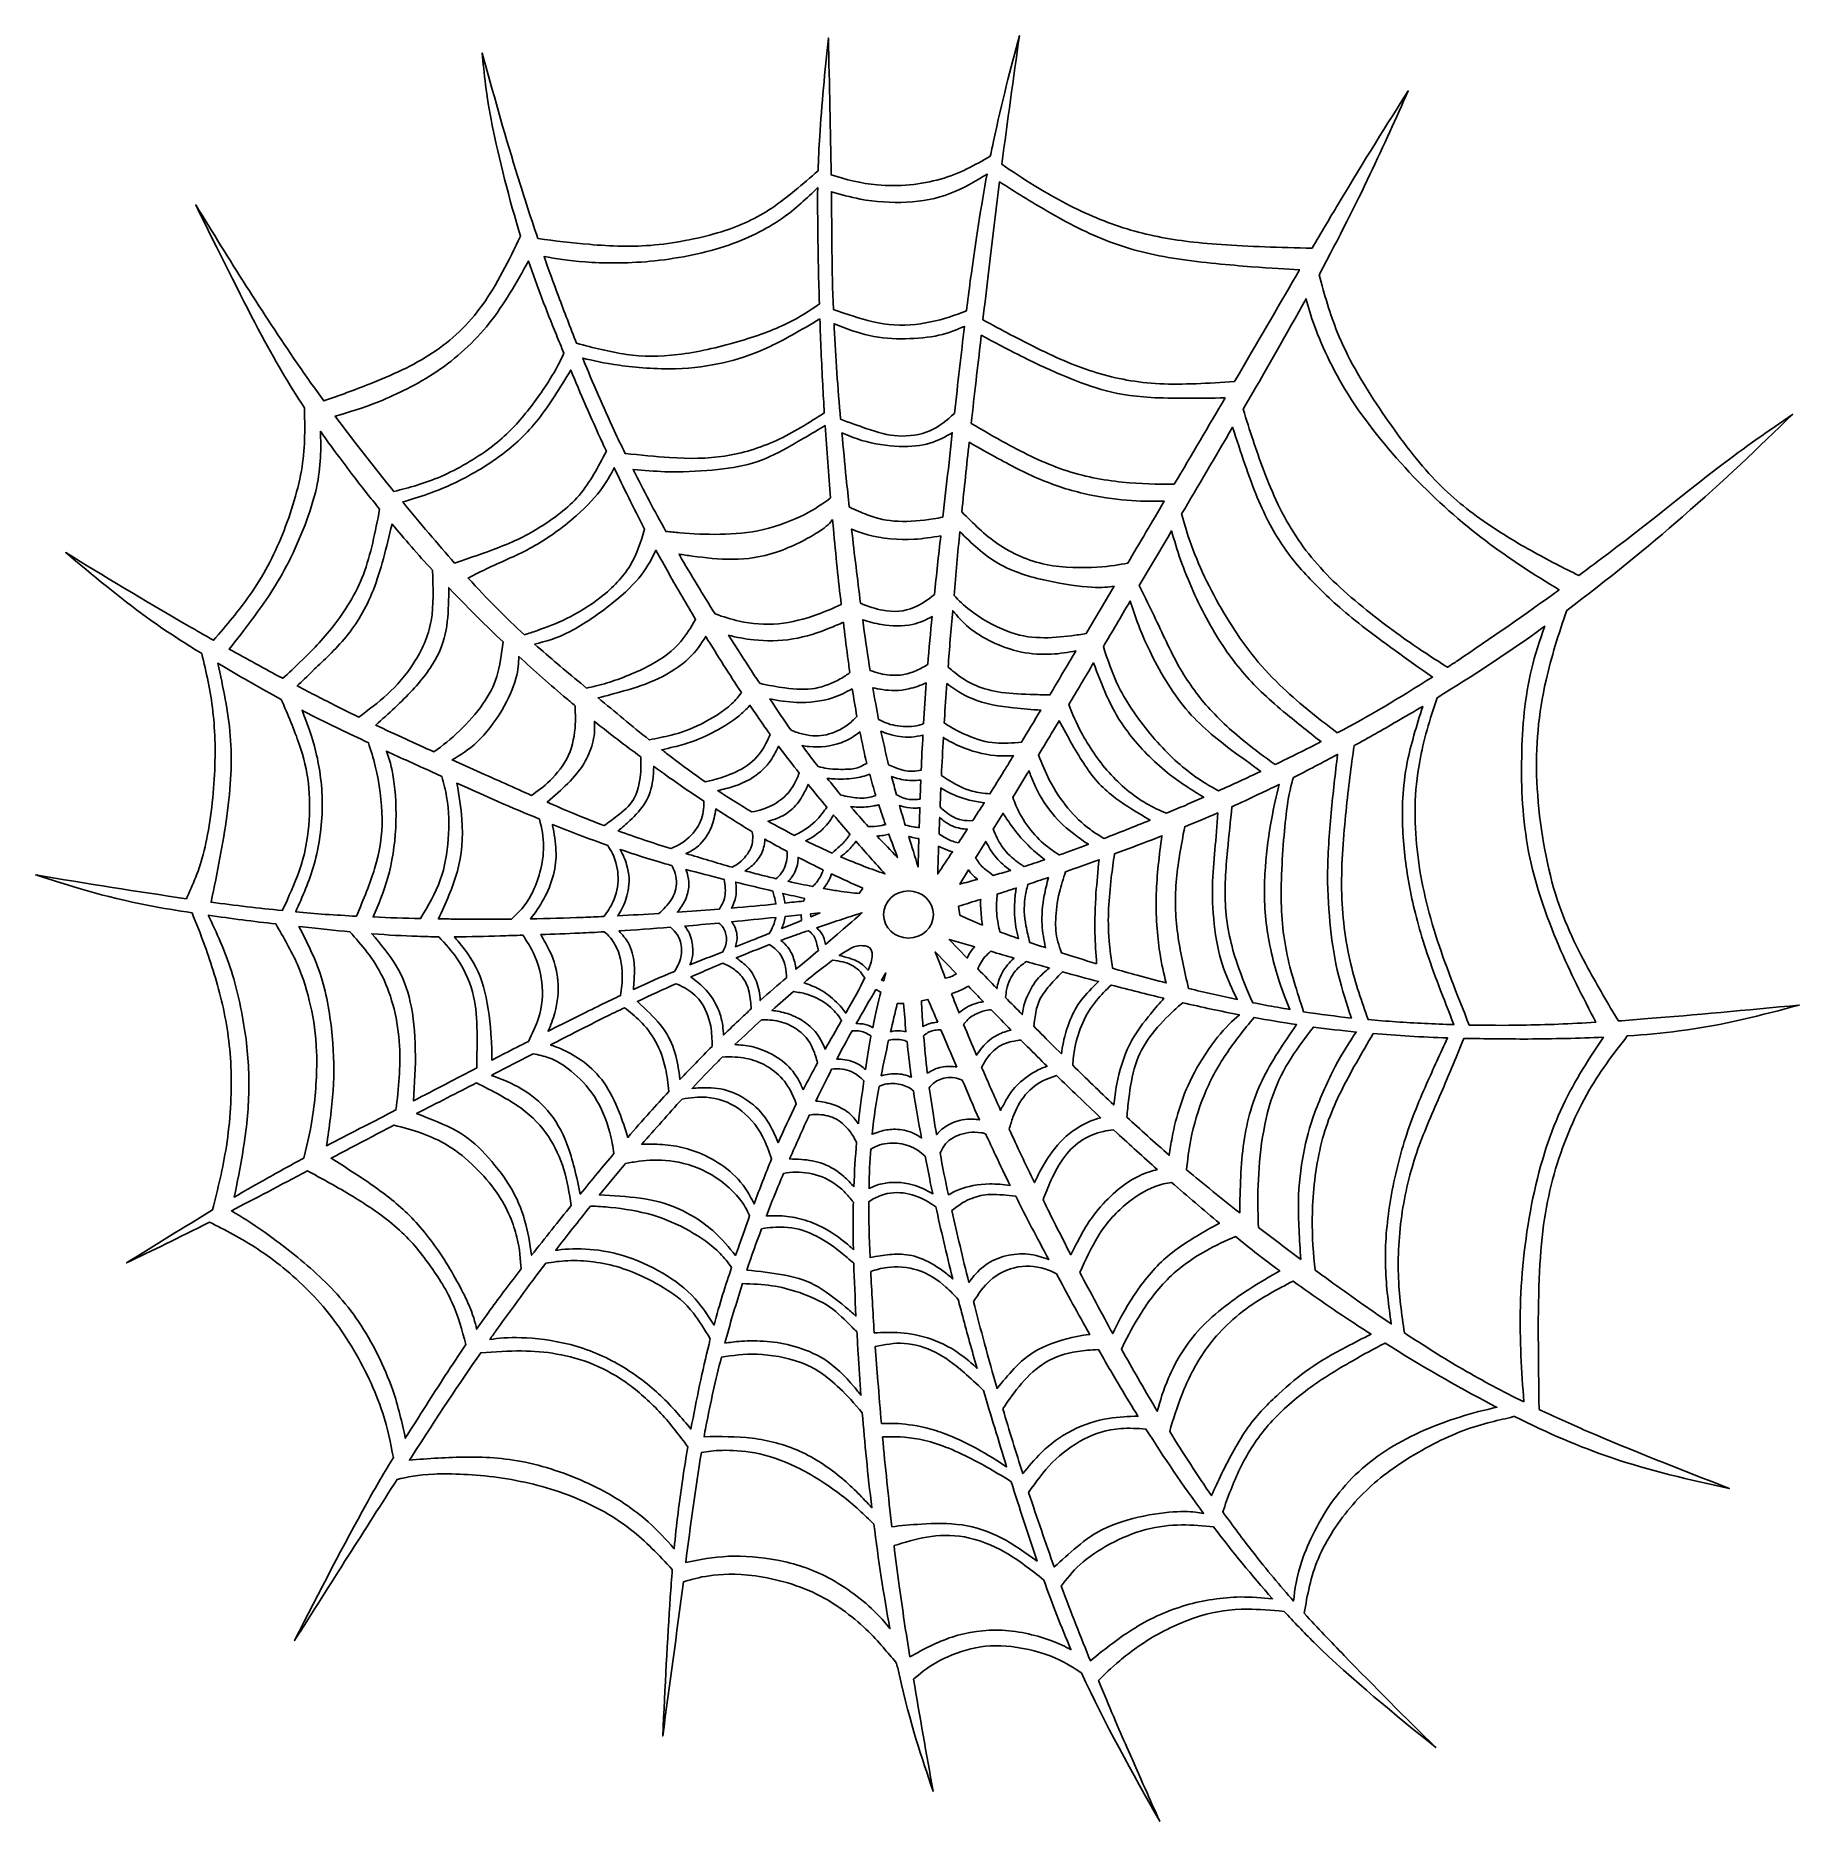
# Model space of a CAD drawing. Header units: centimetres. Extents: x -12.8 to 12.8, y -13 to 13.
import ezdxf

# ---------------------------------------------------------------- set-up
doc = ezdxf.new("R2010")
doc.units = ezdxf.units.CM
doc.header["$MEASUREMENT"] = 0
doc.layers.add('Layer 1', color=7, linetype='Continuous')

msp = doc.modelspace()

# ---------------------------------------------------------------- linework, layer by layer
at = {"layer": 'Layer 1'}
for points, knots in [([(9.0396, -6.99411), (9.0301, -6.27921), (9.01743, -5.56433), (9.04584, -4.99169), (9.04584, -4.99169), (9.07439, -4.41926), (9.14077, -3.98897), (9.25777, -3.57461), (9.25777, -3.57461), (9.37477, -3.16009), (9.54225, -2.7585), (9.72886, -2.42312), (9.72886, -2.42312), (9.91539, -2.09096), (10.11777, -1.82521), (10.32322, -1.56269), (10.32322, -1.56269), (10.58574, -1.54367), (10.83548, -1.52157), (11.07572, -1.49001), (11.07572, -1.49001), (11.73342, -1.40458), (12.28039, -1.25906), (12.82417, -1.11353), (12.82417, -1.11353), (12.05587, -1.18618), (11.28755, -1.25905), (10.62043, -1.30967), (10.62043, -1.30967), (10.47189, -1.32221), (10.32957, -1.33496), (10.19355, -1.34446), (10.19355, -1.34446), (10.04189, -1.09448), (9.89317, -0.84149), (9.75093, -0.57571), (9.75093, -0.57571), (9.56443, -0.23405), (9.38734, 0.12665), (9.2514, 0.59155), (9.2514, 0.59155), (9.11861, 1.05341), (9.0301, 1.61649), (9.00793, 2.13214), (9.00793, 2.13214), (8.98584, 2.65091), (9.0301, 3.11909), (9.14078, 3.60941), (9.14078, 3.60941), (9.21656, 3.94154), (9.32416, 4.28322), (9.44116, 4.62483), (9.44116, 4.62483), (10.03552, 5.07089), (10.62043, 5.54537), (11.12634, 5.98825), (11.12634, 5.98825), (11.73343, 6.51334), (12.22981, 6.99417), (12.72622, 7.47497), (12.72622, 7.47497), (12.39102, 7.24407), (12.05587, 7.01631), (11.63854, 6.6968), (11.63854, 6.6968), (11.21804, 6.37411), (10.71853, 5.96293), (10.05453, 5.45993), (10.05453, 5.45993), (9.91539, 5.35553), (9.76682, 5.24482), (9.61815, 5.13412), (9.61815, 5.13412), (9.39685, 5.24162), (9.1755, 5.35237), (8.92574, 5.49469), (8.92574, 5.49469), (8.67285, 5.63389), (8.38827, 5.80785), (8.129, 5.99766), (8.129, 5.99766), (7.86973, 6.18747), (7.63576, 6.39305), (7.39224, 6.66827), (7.39224, 6.66827), (7.14888, 6.94664), (6.899, 7.2915), (6.67453, 7.62998), (6.67453, 7.62998), (6.45323, 7.96844), (6.2572, 8.29742), (6.10549, 8.67072), (6.10549, 8.67072), (6.00116, 8.93329), (5.91888, 9.21478), (5.83982, 9.50582), (5.83982, 9.50582), (6.43429, 10.60979), (6.78526, 11.39431), (7.13623, 12.1788), (7.13623, 12.1788), (6.82635, 11.68847), (6.51332, 11.195), (6.11814, 10.53071), (6.11814, 10.53071), (5.99789, 10.33455), (5.87152, 10.11947), (5.73862, 9.89169), (5.73862, 9.89169), (5.27391, 9.90436), (4.80594, 9.91701), (4.42017, 9.94551), (4.42017, 9.94551), (4.03764, 9.9708), (3.73728, 10.00875), (3.43693, 10.07206), (3.43693, 10.07206), (3.13972, 10.13844), (2.84559, 10.22705), (2.54523, 10.35675), (2.54523, 10.35675), (2.24802, 10.4833), (1.94767, 10.65094), (1.6979, 10.80276), (1.6979, 10.80276), (1.52089, 10.91346), (1.3691, 11.01472), (1.22681, 11.1128), (1.22681, 11.1128), (1.30896, 11.73595), (1.39437, 12.35912), (1.48295, 12.98235), (1.48295, 12.98235), (1.35333, 12.50152), (1.22681, 12.02067), (1.10669, 11.45129), (1.10669, 11.45129), (1.09089, 11.37853), (1.07499, 11.30577), (1.05922, 11.22983), (1.05922, 11.22983), (0.83787, 11.10328), (0.61342, 10.97678), (0.33524, 10.89767), (0.33524, 10.89767), (0.05692, 10.81859), (-0.27828, 10.78377), (-0.58488, 10.81224), (-0.58488, 10.81224), (-0.822, 10.83436), (-1.0402, 10.89132), (-1.25525, 10.95776), (-1.25525, 10.95776), (-1.26464, 11.59046), (-1.28044, 12.26739), (-1.29631, 12.94748), (-1.29631, 12.94748), (-1.34692, 12.4635), (-1.39429, 11.97633), (-1.42273, 11.52082), (-1.42273, 11.52082), (-1.43223, 11.35318), (-1.44175, 11.18869), (-1.44488, 11.01785), (-1.44488, 11.01785), (-1.66935, 10.82492), (-1.8939, 10.62878), (-2.11838, 10.47694), (-2.11838, 10.47694), (-2.34285, 10.32827), (-2.56418, 10.22074), (-2.85188, 10.13213), (-2.85188, 10.13213), (-3.13959, 10.04357), (-3.49056, 9.97081), (-3.81936, 9.9392), (-3.81936, 9.9392), (-4.14826, 9.90758), (-4.45489, 9.92023), (-4.77742, 9.9487), (-4.77742, 9.9487), (-5.02092, 9.96767), (-5.27068, 9.99931), (-5.52042, 10.03408), (-5.52042, 10.03408), (-5.63742, 10.36941), (-5.74174, 10.69837), (-5.8398, 11.02106), (-5.8398, 11.02106), (-6.01995, 11.60314), (-6.17489, 12.16618), (-6.32983, 12.72929), (-6.32983, 12.72929), (-6.30451, 12.4351), (-6.27609, 12.13771), (-6.18441, 11.67905), (-6.18441, 11.67905), (-6.09273, 11.21722), (-5.93464, 10.59405), (-5.77333, 10.06575), (-5.77333, 10.06575), (-5.94417, 9.71459), (-6.11488, 9.36344), (-6.32356, 9.07245), (-6.32356, 9.07245), (-6.53224, 8.78143), (-6.77563, 8.55368), (-7.05392, 8.37019), (-7.05392, 8.37019), (-7.33525, 8.18358), (-7.64513, 8.04438), (-7.96128, 7.92101), (-7.96128, 7.92101), (-8.18583, 7.8324), (-8.4103, 7.75017), (-8.63478, 7.67108), (-8.63478, 7.67108), (-8.76443, 7.85142), (-8.89719, 8.03806), (-9.02684, 8.22787), (-9.02684, 8.22787), (-9.51695, 8.93645), (-10.00707, 9.72729), (-10.49708, 10.52128), (-10.49708, 10.52128), (-10.17466, 9.86964), (-9.85203, 9.21479), (-9.58649, 8.715), (-9.58649, 8.715), (-9.33987, 8.24997), (-9.14384, 7.91781), (-8.91622, 7.57303), (-8.91622, 7.57303), (-8.90984, 7.30099), (-8.90355, 7.02577), (-8.95093, 6.71258), (-8.95093, 6.71258), (-9.00154, 6.39947), (-9.10912, 6.04829), (-9.23552, 5.72878), (-9.23552, 5.72878), (-9.36517, 5.41247), (-9.51384, 5.12778), (-9.71299, 4.84303), (-9.71299, 4.84303), (-9.86793, 4.62478), (-10.05131, 4.4097), (-10.23779, 4.19144), (-10.23779, 4.19144), (-10.36429, 4.26415), (-10.48756, 4.33376), (-10.60778, 4.40334), (-10.60778, 4.40334), (-11.27165, 4.78609), (-11.83129, 5.12457), (-12.38779, 5.46622), (-12.38779, 5.46622), (-11.99261, 5.13718), (-11.59732, 4.80823), (-11.21164, 4.52668), (-11.21164, 4.52668), (-10.93973, 4.33054), (-10.67419, 4.15973), (-10.40863, 3.99841), (-10.40863, 3.99841), (-10.34526, 3.72639), (-10.28213, 3.4575), (-10.24731, 3.15696), (-10.24731, 3.15696), (-10.21252, 2.8565), (-10.20625, 2.52746), (-10.22829, 2.17001), (-10.22829, 2.17001), (-10.25046, 1.81256), (-10.30105, 1.42661), (-10.37381, 1.13242), (-10.37381, 1.13242), (-10.44646, 0.83823), (-10.5414, 0.63577), (-10.6331, 0.43336), (-10.6331, 0.43336), (-11.33806, 0.53458), (-12.08106, 0.6548), (-12.82417, 0.77818), (-12.82417, 0.77818), (-12.33731, 0.62313), (-11.85347, 0.46502), (-11.17693, 0.33532), (-11.17693, 0.33532), (-10.98079, 0.29735), (-10.769, 0.25936), (-10.55079, 0.22779), (-10.55079, 0.22779), (-10.48753, 0.076), (-10.42752, -0.07907), (-10.36429, -0.25314), (-10.36429, -0.25314), (-10.27259, -0.50939), (-10.17768, -0.80347), (-10.10815, -1.10708), (-10.10815, -1.10708), (-10.03864, -1.41392), (-9.9943, -1.72401), (-9.98176, -2.07196), (-9.98176, -2.07196), (-9.97223, -2.41687), (-9.9943, -2.79636), (-10.05129, -3.16964), (-10.05129, -3.16964), (-10.10188, -3.47971), (-10.17464, -3.7898), (-10.25356, -4.09341), (-10.25356, -4.09341), (-10.66779, -4.34336), (-11.08515, -4.60268), (-11.50261, -4.86216), (-11.50261, -4.86216), (-11.12939, -4.68486), (-10.7595, -4.50471), (-10.29794, -4.27053), (-10.29794, -4.27053), (-10.07024, -4.38449), (-9.84262, -4.50148), (-9.59912, -4.65955), (-9.59912, -4.65955), (-9.3525, -4.82089), (-9.09009, -5.02976), (-8.85612, -5.26701), (-8.85612, -5.26701), (-8.62212, -5.50122), (-8.41659, -5.76998), (-8.23324, -6.07357), (-8.23324, -6.07357), (-8.04674, -6.37736), (-7.88552, -6.71905), (-7.77794, -7.04798), (-7.77794, -7.04798), (-7.70841, -7.26616), (-7.66094, -7.48129), (-7.623, -7.69322), (-7.623, -7.69322), (-7.7495, -7.89888), (-7.87914, -8.12034), (-8.01517, -8.36703), (-8.01517, -8.36703), (-8.33444, -8.93644), (-8.69491, -9.6451), (-9.05853, -10.35368), (-9.05853, -10.35368), (-8.53685, -9.5281), (-8.01192, -8.70247), (-7.56927, -8.01283), (-7.56927, -8.01283), (-7.42071, -7.97801), (-7.27217, -7.94621), (-7.02552, -7.93372), (-7.02552, -7.93372), (-6.78202, -7.92422), (-6.44058, -7.93697), (-6.09903, -7.98431), (-6.09903, -7.98431), (-5.75444, -8.03164), (-5.40984, -8.11406), (-5.08419, -8.23733), (-5.08419, -8.23733), (-4.75851, -8.36084), (-4.45178, -8.52213), (-4.17357, -8.73726), (-4.17357, -8.73726), (-3.95852, -8.90815), (-3.75934, -9.11051), (-3.56648, -9.32244), (-3.56648, -9.32244), (-3.57598, -9.45219), (-3.5854, -9.58496), (-3.59492, -9.72098), (-3.59492, -9.72098), (-3.63924, -10.33794), (-3.6708, -11.04006), (-3.70562, -11.74245), (-3.70562, -11.74245), (-3.60442, -10.99897), (-3.50324, -10.25883), (-3.40526, -9.49955), (-3.40526, -9.49955), (-3.3167, -9.47428), (-3.22815, -9.44571), (-3.08273, -9.42044), (-3.08273, -9.42044), (-2.94044, -9.39837), (-2.73803, -9.37631), (-2.46297, -9.40158), (-2.46297, -9.40158), (-2.18791, -9.42994), (-1.83382, -9.50911), (-1.52394, -9.65137), (-1.52394, -9.65137), (-1.21731, -9.7939), (-0.94852, -9.9993), (-0.74935, -10.18916), (-0.74935, -10.18916), (-0.55332, -10.37577), (-0.42367, -10.54661), (-0.31938, -10.66361), (-0.31938, -10.66361), (-0.31938, -10.66361), (-0.30348, -10.68589), (-0.30348, -10.68589), (-0.30348, -10.68589), (-0.29091, -10.74598), (-0.27501, -10.80614), (-0.26239, -10.86298), (-0.26239, -10.86298), (-0.10745, -11.56537), (0.06006, -12.05556), (0.22764, -12.54584), (0.22764, -12.54584), (0.12969, -12.00175), (0.03161, -11.46089), (-0.05692, -10.91685), (-0.05692, -10.91685), (0.03476, -10.83769), (0.12969, -10.75556), (0.26876, -10.67634), (0.26876, -10.67634), (0.40788, -10.59723), (0.59126, -10.51807), (0.77787, -10.47399), (0.77787, -10.47399), (0.96437, -10.42965), (1.15403, -10.41689), (1.36911, -10.44221), (1.36911, -10.44221), (1.58406, -10.46748), (1.82441, -10.5309), (1.99826, -10.6035), (1.99826, -10.6035), (2.17535, -10.67967), (2.28597, -10.76508), (2.3809, -10.82194), (2.3809, -10.82194), (2.3809, -10.82194), (2.38402, -10.82498), (2.38402, -10.82498), (2.38402, -10.82498), (2.72546, -11.56539), (3.1239, -12.27379), (3.52223, -12.98242), (3.52223, -12.98242), (3.41161, -12.73567), (3.30093, -12.48897), (3.04487, -11.90684), (3.04487, -11.90684), (2.93102, -11.64432), (2.78873, -11.31539), (2.63381, -10.93569), (2.63381, -10.93569), (2.70019, -10.86629), (2.76658, -10.79662), (2.8931, -10.68894), (2.8931, -10.68894), (3.01632, -10.58149), (3.1997, -10.43597), (3.4179, -10.30622), (3.4179, -10.30622), (3.63608, -10.17972), (3.88587, -10.06598), (4.11666, -9.99631), (4.11666, -9.99631), (4.34431, -9.92665), (4.54981, -9.89818), (4.7996, -9.89818), (4.7996, -9.89818), (4.96094, -9.90138), (5.1443, -9.91088), (5.33078, -9.92996), (5.33078, -9.92996), (5.47307, -10.08173), (5.61851, -10.23357), (5.76393, -10.37909), (5.76393, -10.37909), (6.3331, -10.93895), (6.93693, -11.4229), (7.53778, -11.9101), (7.53778, -11.9101), (7.09185, -11.47044), (6.64611, -11.02758), (6.20658, -10.572), (6.20658, -10.572), (6.01055, -10.3728), (5.81764, -10.1702), (5.62489, -9.9583), (5.62489, -9.9583), (5.6691, -9.69253), (5.71657, -9.43001), (5.83031, -9.16124), (5.83031, -9.16124), (5.94416, -8.88917), (6.12752, -8.61067), (6.32995, -8.37995), (6.32995, -8.37995), (6.5291, -8.149), (6.74728, -7.96236), (7.01601, -7.78506), (7.01601, -7.78506), (7.28477, -7.60491), (7.60092, -7.43406), (7.88863, -7.32013), (7.88863, -7.32013), (8.17644, -7.20617), (8.4356, -7.15559), (8.62224, -7.11145), (8.62224, -7.11145), (8.64118, -7.10494), (8.66336, -7.0987), (8.68225, -7.09544), (8.68225, -7.09544), (9.16922, -7.33915), (9.62769, -7.5383), (10.08613, -7.69335), (10.08613, -7.69335), (10.6553, -7.88647), (11.23074, -8.01601), (11.80613, -8.14253), (11.80613, -8.14253), (11.09157, -7.86424), (10.37709, -7.58593), (9.73201, -7.3074), (9.73201, -7.3074), (9.49489, -7.203), (9.26404, -7.09855), (9.0396, -6.99411)], [0, 0, 0, 0, 0.00746269, 0.00746269, 0.00746269, 0.00746269, 0.01492537, 0.01492537, 0.01492537, 0.01492537, 0.02238806, 0.02238806, 0.02238806, 0.02238806, 0.02985075, 0.02985075, 0.02985075, 0.02985075, 0.03731343, 0.03731343, 0.03731343, 0.03731343, 0.04477612, 0.04477612, 0.04477612, 0.04477612, 0.05223881, 0.05223881, 0.05223881, 0.05223881, 0.05970149, 0.05970149, 0.05970149, 0.05970149, 0.06716418, 0.06716418, 0.06716418, 0.06716418, 0.07462687, 0.07462687, 0.07462687, 0.07462687, 0.08208955, 0.08208955, 0.08208955, 0.08208955, 0.08955224, 0.08955224, 0.08955224, 0.08955224, 0.09701493, 0.09701493, 0.09701493, 0.09701493, 0.10447761, 0.10447761, 0.10447761, 0.10447761, 0.1119403, 0.1119403, 0.1119403, 0.1119403, 0.11940299, 0.11940299, 0.11940299, 0.11940299, 0.12686567, 0.12686567, 0.12686567, 0.12686567, 0.13432836, 0.13432836, 0.13432836, 0.13432836, 0.14179104, 0.14179104, 0.14179104, 0.14179104, 0.14925373, 0.14925373, 0.14925373, 0.14925373, 0.15671642, 0.15671642, 0.15671642, 0.15671642, 0.1641791, 0.1641791, 0.1641791, 0.1641791, 0.17164179, 0.17164179, 0.17164179, 0.17164179, 0.17910448, 0.17910448, 0.17910448, 0.17910448, 0.18656716, 0.18656716, 0.18656716, 0.18656716, 0.19402985, 0.19402985, 0.19402985, 0.19402985, 0.20149254, 0.20149254, 0.20149254, 0.20149254, 0.20895522, 0.20895522, 0.20895522, 0.20895522, 0.21641791, 0.21641791, 0.21641791, 0.21641791, 0.2238806, 0.2238806, 0.2238806, 0.2238806, 0.23134328, 0.23134328, 0.23134328, 0.23134328, 0.23880597, 0.23880597, 0.23880597, 0.23880597, 0.24626866, 0.24626866, 0.24626866, 0.24626866, 0.25373134, 0.25373134, 0.25373134, 0.25373134, 0.26119403, 0.26119403, 0.26119403, 0.26119403, 0.26865672, 0.26865672, 0.26865672, 0.26865672, 0.2761194, 0.2761194, 0.2761194, 0.2761194, 0.28358209, 0.28358209, 0.28358209, 0.28358209, 0.29104478, 0.29104478, 0.29104478, 0.29104478, 0.29850746, 0.29850746, 0.29850746, 0.29850746, 0.30597015, 0.30597015, 0.30597015, 0.30597015, 0.31343284, 0.31343284, 0.31343284, 0.31343284, 0.32089552, 0.32089552, 0.32089552, 0.32089552, 0.32835821, 0.32835821, 0.32835821, 0.32835821, 0.3358209, 0.3358209, 0.3358209, 0.3358209, 0.34328358, 0.34328358, 0.34328358, 0.34328358, 0.35074627, 0.35074627, 0.35074627, 0.35074627, 0.35820896, 0.35820896, 0.35820896, 0.35820896, 0.36567164, 0.36567164, 0.36567164, 0.36567164, 0.37313433, 0.37313433, 0.37313433, 0.37313433, 0.38059701, 0.38059701, 0.38059701, 0.38059701, 0.3880597, 0.3880597, 0.3880597, 0.3880597, 0.39552239, 0.39552239, 0.39552239, 0.39552239, 0.40298507, 0.40298507, 0.40298507, 0.40298507, 0.41044776, 0.41044776, 0.41044776, 0.41044776, 0.41791045, 0.41791045, 0.41791045, 0.41791045, 0.42537313, 0.42537313, 0.42537313, 0.42537313, 0.43283582, 0.43283582, 0.43283582, 0.43283582, 0.44029851, 0.44029851, 0.44029851, 0.44029851, 0.44776119, 0.44776119, 0.44776119, 0.44776119, 0.45522388, 0.45522388, 0.45522388, 0.45522388, 0.46268657, 0.46268657, 0.46268657, 0.46268657, 0.47014925, 0.47014925, 0.47014925, 0.47014925, 0.47761194, 0.47761194, 0.47761194, 0.47761194, 0.48507463, 0.48507463, 0.48507463, 0.48507463, 0.49253731, 0.49253731, 0.49253731, 0.49253731, 0.5, 0.5, 0.5, 0.5, 0.50746269, 0.50746269, 0.50746269, 0.50746269, 0.51492537, 0.51492537, 0.51492537, 0.51492537, 0.52238806, 0.52238806, 0.52238806, 0.52238806, 0.52985075, 0.52985075, 0.52985075, 0.52985075, 0.53731343, 0.53731343, 0.53731343, 0.53731343, 0.54477612, 0.54477612, 0.54477612, 0.54477612, 0.55223881, 0.55223881, 0.55223881, 0.55223881, 0.55970149, 0.55970149, 0.55970149, 0.55970149, 0.56716418, 0.56716418, 0.56716418, 0.56716418, 0.57462687, 0.57462687, 0.57462687, 0.57462687, 0.58208955, 0.58208955, 0.58208955, 0.58208955, 0.58955224, 0.58955224, 0.58955224, 0.58955224, 0.59701493, 0.59701493, 0.59701493, 0.59701493, 0.60447761, 0.60447761, 0.60447761, 0.60447761, 0.6119403, 0.6119403, 0.6119403, 0.6119403, 0.61940299, 0.61940299, 0.61940299, 0.61940299, 0.62686567, 0.62686567, 0.62686567, 0.62686567, 0.63432836, 0.63432836, 0.63432836, 0.63432836, 0.64179104, 0.64179104, 0.64179104, 0.64179104, 0.64925373, 0.64925373, 0.64925373, 0.64925373, 0.65671642, 0.65671642, 0.65671642, 0.65671642, 0.6641791, 0.6641791, 0.6641791, 0.6641791, 0.67164179, 0.67164179, 0.67164179, 0.67164179, 0.67910448, 0.67910448, 0.67910448, 0.67910448, 0.68656716, 0.68656716, 0.68656716, 0.68656716, 0.69402985, 0.69402985, 0.69402985, 0.69402985, 0.70149254, 0.70149254, 0.70149254, 0.70149254, 0.70895522, 0.70895522, 0.70895522, 0.70895522, 0.71641791, 0.71641791, 0.71641791, 0.71641791, 0.7238806, 0.7238806, 0.7238806, 0.7238806, 0.73134328, 0.73134328, 0.73134328, 0.73134328, 0.73880597, 0.73880597, 0.73880597, 0.73880597, 0.74626866, 0.74626866, 0.74626866, 0.74626866, 0.75373134, 0.75373134, 0.75373134, 0.75373134, 0.76119403, 0.76119403, 0.76119403, 0.76119403, 0.76865672, 0.76865672, 0.76865672, 0.76865672, 0.7761194, 0.7761194, 0.7761194, 0.7761194, 0.78358209, 0.78358209, 0.78358209, 0.78358209, 0.79104478, 0.79104478, 0.79104478, 0.79104478, 0.79850746, 0.79850746, 0.79850746, 0.79850746, 0.80597015, 0.80597015, 0.80597015, 0.80597015, 0.81343284, 0.81343284, 0.81343284, 0.81343284, 0.82089552, 0.82089552, 0.82089552, 0.82089552, 0.82835821, 0.82835821, 0.82835821, 0.82835821, 0.8358209, 0.8358209, 0.8358209, 0.8358209, 0.84328358, 0.84328358, 0.84328358, 0.84328358, 0.85074627, 0.85074627, 0.85074627, 0.85074627, 0.85820896, 0.85820896, 0.85820896, 0.85820896, 0.86567164, 0.86567164, 0.86567164, 0.86567164, 0.87313433, 0.87313433, 0.87313433, 0.87313433, 0.88059701, 0.88059701, 0.88059701, 0.88059701, 0.8880597, 0.8880597, 0.8880597, 0.8880597, 0.89552239, 0.89552239, 0.89552239, 0.89552239, 0.90298507, 0.90298507, 0.90298507, 0.90298507, 0.91044776, 0.91044776, 0.91044776, 0.91044776, 0.91791045, 0.91791045, 0.91791045, 0.91791045, 0.92537313, 0.92537313, 0.92537313, 0.92537313, 0.93283582, 0.93283582, 0.93283582, 0.93283582, 0.94029851, 0.94029851, 0.94029851, 0.94029851, 0.94776119, 0.94776119, 0.94776119, 0.94776119, 0.95522388, 0.95522388, 0.95522388, 0.95522388, 0.96268657, 0.96268657, 0.96268657, 0.96268657, 0.97014925, 0.97014925, 0.97014925, 0.97014925, 0.97761194, 0.97761194, 0.97761194, 0.97761194, 0.98507463, 0.98507463, 0.98507463, 0.98507463, 1, 1, 1, 1]), ([(-0.83151, 10.60666), (-0.61333, 10.56864), (-0.37936, 10.54967), (-0.15801, 10.56234), (-0.15801, 10.56234), (0.06644, 10.57184), (0.27824, 10.61293), (0.47114, 10.68572), (0.47114, 10.68572), (0.66405, 10.75848), (0.83788, 10.86606), (1.01176, 10.97046), (1.01176, 10.97046), (0.92646, 10.51493), (0.84743, 10.00246), (0.76837, 9.42042), (0.76837, 9.42042), (0.74937, 9.27807), (0.73043, 9.12935), (0.71141, 8.98068), (0.71141, 8.98068), (0.54393, 8.91742), (0.37949, 8.8573), (0.18973, 8.81936), (0.18973, 8.81936), (0.00008, 8.77822), (-0.21172, 8.76242), (-0.41728, 8.78454), (-0.41728, 8.78454), (-0.62596, 8.80669), (-0.82521, 8.86683), (-0.9927, 8.92374), (-0.9927, 8.92374), (-1.07811, 8.95224), (-1.15089, 8.97753), (-1.22355, 9.00282), (-1.22355, 9.00282), (-1.2457, 9.5817), (-1.2457, 10.12264), (-1.25197, 10.71417), (-1.25197, 10.71417), (-1.11609, 10.67304), (-0.97695, 10.6351), (-0.83151, 10.60666)], [0, 0, 0, 0, 0.08333333, 0.08333333, 0.08333333, 0.08333333, 0.16666667, 0.16666667, 0.16666667, 0.16666667, 0.25, 0.25, 0.25, 0.25, 0.33333333, 0.33333333, 0.33333333, 0.33333333, 0.41666667, 0.41666667, 0.41666667, 0.41666667, 0.5, 0.5, 0.5, 0.5, 0.58333333, 0.58333333, 0.58333333, 0.58333333, 0.66666667, 0.66666667, 0.66666667, 0.66666667, 0.75, 0.75, 0.75, 0.75, 0.83333333, 0.83333333, 0.83333333, 0.83333333, 1, 1, 1, 1]), ([(-4.83431, 9.69244), (-4.57827, 9.67347), (-4.24622, 9.67029), (-3.88575, 9.70191), (-3.88575, 9.70191), (-3.52536, 9.73673), (-3.13957, 9.80949), (-2.80765, 9.91702), (-2.80765, 9.91702), (-2.4756, 10.0246), (-2.19741, 10.17012), (-1.97921, 10.31879), (-1.97921, 10.31879), (-1.76424, 10.47058), (-1.60607, 10.62245), (-1.45123, 10.77432), (-1.45123, 10.77432), (-1.45438, 10.54969), (-1.45123, 10.30926), (-1.448, 10.03092), (-1.448, 10.03092), (-1.44485, 9.74623), (-1.43861, 9.42042), (-1.42593, 9.08191), (-1.42593, 9.08191), (-1.56822, 8.98386), (-1.70726, 8.88892), (-1.90014, 8.79719), (-1.90014, 8.79719), (-2.09305, 8.70234), (-2.34279, 8.61058), (-2.621, 8.53147), (-2.621, 8.53147), (-2.89932, 8.44926), (-3.2092, 8.37968), (-3.48426, 8.34486), (-3.48426, 8.34486), (-3.75617, 8.31324), (-3.99329, 8.31636), (-4.23353, 8.34801), (-4.23353, 8.34801), (-4.47388, 8.3828), (-4.71415, 8.44606), (-4.95764, 8.50938), (-4.95764, 8.50938), (-5.04932, 8.74028), (-5.13787, 8.96804), (-5.22003, 9.19267), (-5.22003, 9.19267), (-5.29594, 9.38881), (-5.36547, 9.58177), (-5.43186, 9.77155), (-5.43186, 9.77155), (-5.25801, 9.73991), (-5.0873, 9.71141), (-4.83431, 9.69244)], [0, 0, 0, 0, 0.06666667, 0.06666667, 0.06666667, 0.06666667, 0.13333333, 0.13333333, 0.13333333, 0.13333333, 0.2, 0.2, 0.2, 0.2, 0.26666667, 0.26666667, 0.26666667, 0.26666667, 0.33333333, 0.33333333, 0.33333333, 0.33333333, 0.4, 0.4, 0.4, 0.4, 0.46666667, 0.46666667, 0.46666667, 0.46666667, 0.53333333, 0.53333333, 0.53333333, 0.53333333, 0.6, 0.6, 0.6, 0.6, 0.66666667, 0.66666667, 0.66666667, 0.66666667, 0.73333333, 0.73333333, 0.73333333, 0.73333333, 0.8, 0.8, 0.8, 0.8, 0.86666667, 0.86666667, 0.86666667, 0.86666667, 1, 1, 1, 1]), ([(1.18885, 10.82171), (1.18885, 10.82171), (1.19197, 10.85653), (1.19197, 10.85653), (1.19197, 10.85653), (1.42285, 10.71101), (1.65052, 10.56551), (1.88449, 10.43264), (1.88449, 10.43264), (2.17847, 10.26188), (2.48197, 10.10368), (2.79185, 9.98666), (2.79185, 9.98666), (3.09861, 9.86961), (3.41788, 9.79052), (3.7815, 9.73673), (3.7815, 9.73673), (4.14197, 9.67982), (4.5498, 9.64817), (4.8533, 9.62288), (4.8533, 9.62288), (5.15691, 9.60071), (5.35609, 9.59121), (5.55524, 9.57856), (5.55524, 9.57856), (5.28968, 9.1199), (4.99885, 8.61378), (4.67629, 8.06652), (4.67629, 8.06652), (4.67629, 8.06652), (4.60988, 7.95262), (4.60988, 7.95262), (4.60988, 7.95262), (4.23364, 7.93045), (3.8574, 7.90515), (3.5222, 7.921), (3.5222, 7.921), (3.18713, 7.93997), (2.88993, 7.99376), (2.60846, 8.08232), (2.60846, 8.08232), (2.3239, 8.16773), (2.04881, 8.28478), (1.73581, 8.43975), (1.73581, 8.43975), (1.49231, 8.55998), (1.22366, 8.70235), (0.95174, 8.85099), (0.95174, 8.85099), (1.03391, 9.55642), (1.10982, 10.18909), (1.18885, 10.82171)], [0, 0, 0, 0, 0.07142857, 0.07142857, 0.07142857, 0.07142857, 0.14285714, 0.14285714, 0.14285714, 0.14285714, 0.21428571, 0.21428571, 0.21428571, 0.21428571, 0.28571429, 0.28571429, 0.28571429, 0.28571429, 0.35714286, 0.35714286, 0.35714286, 0.35714286, 0.42857143, 0.42857143, 0.42857143, 0.42857143, 0.5, 0.5, 0.5, 0.5, 0.57142857, 0.57142857, 0.57142857, 0.57142857, 0.64285714, 0.64285714, 0.64285714, 0.64285714, 0.71428571, 0.71428571, 0.71428571, 0.71428571, 0.78571429, 0.78571429, 0.78571429, 0.78571429, 0.85714286, 0.85714286, 0.85714286, 0.85714286, 1, 1, 1, 1]), ([(-7.82537, 7.66473), (-7.5756, 7.76599), (-7.2721, 7.91145), (-6.99066, 8.10127), (-6.99066, 8.10127), (-6.70922, 8.29108), (-6.44681, 8.52516), (-6.22861, 8.80038), (-6.22861, 8.80038), (-6.01054, 9.0756), (-5.83343, 9.39191), (-5.65634, 9.7051), (-5.65634, 9.7051), (-5.52992, 9.3318), (-5.4003, 8.99652), (-5.25163, 8.63274), (-5.25163, 8.63274), (-5.21692, 8.54413), (-5.17898, 8.45557), (-5.14416, 8.36384), (-5.14416, 8.36384), (-5.1979, 8.24679), (-5.25486, 8.13289), (-5.34969, 7.97789), (-5.34969, 7.97789), (-5.44764, 7.8229), (-5.58366, 7.63308), (-5.72595, 7.45912), (-5.72595, 7.45912), (-5.86824, 7.28828), (-6.01366, 7.13964), (-6.21921, 6.98462), (-6.21921, 6.98462), (-6.42463, 6.83278), (-6.68715, 6.6809), (-6.92742, 6.57338), (-6.92742, 6.57338), (-7.17092, 6.469), (-7.39224, 6.41206), (-7.61356, 6.3551), (-7.61356, 6.3551), (-7.89815, 6.70623), (-8.18583, 7.06688), (-8.47031, 7.44963), (-8.47031, 7.44963), (-8.27117, 7.50659), (-8.07201, 7.56352), (-7.82537, 7.66473)], [0, 0, 0, 0, 0.07692308, 0.07692308, 0.07692308, 0.07692308, 0.15384615, 0.15384615, 0.15384615, 0.15384615, 0.23076923, 0.23076923, 0.23076923, 0.23076923, 0.30769231, 0.30769231, 0.30769231, 0.30769231, 0.38461538, 0.38461538, 0.38461538, 0.38461538, 0.46153846, 0.46153846, 0.46153846, 0.46153846, 0.53846154, 0.53846154, 0.53846154, 0.53846154, 0.61538462, 0.61538462, 0.61538462, 0.61538462, 0.69230769, 0.69230769, 0.69230769, 0.69230769, 0.76923077, 0.76923077, 0.76923077, 0.76923077, 0.84615385, 0.84615385, 0.84615385, 0.84615385, 1, 1, 1, 1]), ([(5.77342, 8.76243), (5.88727, 8.44607), (6.0675, 8.0665), (6.31415, 7.6869), (6.31415, 7.6869), (6.56389, 7.30415), (6.88007, 6.91821), (7.21527, 6.57023), (7.21527, 6.57023), (7.55034, 6.2223), (7.90128, 5.90912), (8.25863, 5.64022), (8.25863, 5.64022), (8.61277, 5.3713), (8.96996, 5.14675), (9.33048, 4.92532), (9.33048, 4.92532), (8.84045, 4.56787), (8.32189, 4.20721), (7.85395, 3.89405), (7.85395, 3.89405), (7.80648, 3.86243), (7.7559, 3.83079), (7.70853, 3.79917), (7.70853, 3.79917), (7.51877, 3.91934), (7.32912, 4.03957), (7.06983, 4.22306), (7.06983, 4.22306), (6.81054, 4.40652), (6.48166, 4.65639), (6.20033, 4.90947), (6.20033, 4.90947), (5.91889, 5.16252), (5.68804, 5.42197), (5.50154, 5.70978), (5.50154, 5.70978), (5.31189, 5.99452), (5.16637, 6.30769), (5.02733, 6.68413), (5.02733, 6.68413), (4.92613, 6.94982), (4.8313, 7.24404), (4.73637, 7.55088), (4.73637, 7.55088), (5.0589, 8.10447), (5.37515, 8.65806), (5.65019, 9.15783), (5.65019, 9.15783), (5.68177, 9.03448), (5.72283, 8.90478), (5.77342, 8.76243)], [0, 0, 0, 0, 0.07142857, 0.07142857, 0.07142857, 0.07142857, 0.14285714, 0.14285714, 0.14285714, 0.14285714, 0.21428571, 0.21428571, 0.21428571, 0.21428571, 0.28571429, 0.28571429, 0.28571429, 0.28571429, 0.35714286, 0.35714286, 0.35714286, 0.35714286, 0.42857143, 0.42857143, 0.42857143, 0.42857143, 0.5, 0.5, 0.5, 0.5, 0.57142857, 0.57142857, 0.57142857, 0.57142857, 0.64285714, 0.64285714, 0.64285714, 0.64285714, 0.71428571, 0.71428571, 0.71428571, 0.71428571, 0.78571429, 0.78571429, 0.78571429, 0.78571429, 0.85714286, 0.85714286, 0.85714286, 0.85714286, 1, 1, 1, 1]), ([(-1.41957, 8.86363), (-1.41007, 8.55047), (-1.39428, 8.22784), (-1.37848, 7.91145), (-1.37848, 7.91145), (-1.37221, 7.77231), (-1.36268, 7.63628), (-1.35633, 7.49706), (-1.35633, 7.49706), (-1.58088, 7.35471), (-1.80848, 7.20919), (-2.04872, 7.09849), (-2.04872, 7.09849), (-2.29222, 6.98776), (-2.54836, 6.90868), (-2.8045, 6.87071), (-2.8045, 6.87071), (-3.06054, 6.82965), (-3.31668, 6.82965), (-3.60436, 6.84862), (-3.60436, 6.84862), (-3.80991, 6.86129), (-4.02798, 6.88339), (-4.25256, 6.90868), (-4.25256, 6.90868), (-4.3063, 7.01941), (-4.35691, 7.12699), (-4.41065, 7.24084), (-4.41065, 7.24084), (-4.56874, 7.58252), (-4.72368, 7.93683), (-4.86909, 8.29428), (-4.86909, 8.29428), (-4.71727, 8.25949), (-4.56559, 8.22152), (-4.33474, 8.1899), (-4.33474, 8.1899), (-4.10077, 8.15828), (-3.79089, 8.13291), (-3.5222, 8.13923), (-3.5222, 8.13923), (-3.25656, 8.14555), (-3.03523, 8.18037), (-2.82656, 8.22784), (-2.82656, 8.22784), (-2.61788, 8.27525), (-2.42185, 8.33534), (-2.18788, 8.44292), (-2.18788, 8.44292), (-1.95392, 8.55047), (-1.68839, 8.70544), (-1.41957, 8.86363)], [0, 0, 0, 0, 0.07142857, 0.07142857, 0.07142857, 0.07142857, 0.14285714, 0.14285714, 0.14285714, 0.14285714, 0.21428571, 0.21428571, 0.21428571, 0.21428571, 0.28571429, 0.28571429, 0.28571429, 0.28571429, 0.35714286, 0.35714286, 0.35714286, 0.35714286, 0.42857143, 0.42857143, 0.42857143, 0.42857143, 0.5, 0.5, 0.5, 0.5, 0.57142857, 0.57142857, 0.57142857, 0.57142857, 0.64285714, 0.64285714, 0.64285714, 0.64285714, 0.71428571, 0.71428571, 0.71428571, 0.71428571, 0.78571429, 0.78571429, 0.78571429, 0.78571429, 0.85714286, 0.85714286, 0.85714286, 0.85714286, 1, 1, 1, 1]), ([(0.53753, 7.49074), (0.42691, 7.39269), (0.31621, 7.2946), (0.18029, 7.23769), (0.18029, 7.23769), (0.04115, 7.17758), (-0.12644, 7.1554), (-0.28138, 7.16178), (-0.28138, 7.16178), (-0.43307, 7.17125), (-0.57224, 7.20919), (-0.74935, 7.27251), (-0.74935, 7.27251), (-0.85995, 7.31048), (-0.98647, 7.35786), (-1.11924, 7.40533), (-1.11924, 7.40533), (-1.15721, 7.86084), (-1.192, 8.31005), (-1.21092, 8.73394), (-1.21092, 8.73394), (-1.21092, 8.73394), (-1.21407, 8.79403), (-1.21407, 8.79403), (-1.21407, 8.79403), (-1.04333, 8.72759), (-0.87263, 8.66116), (-0.69874, 8.62319), (-0.69874, 8.62319), (-0.52488, 8.58205), (-0.34777, 8.57258), (-0.17706, 8.57572), (-0.17706, 8.57572), (-0.0031, 8.57892), (0.16761, 8.59469), (0.30991, 8.62639), (0.30991, 8.62639), (0.4521, 8.65801), (0.5691, 8.7086), (0.68295, 8.75609), (0.68295, 8.75609), (0.63561, 8.35751), (0.58812, 7.93362), (0.53753, 7.49074)], [0, 0, 0, 0, 0.08333333, 0.08333333, 0.08333333, 0.08333333, 0.16666667, 0.16666667, 0.16666667, 0.16666667, 0.25, 0.25, 0.25, 0.25, 0.33333333, 0.33333333, 0.33333333, 0.33333333, 0.41666667, 0.41666667, 0.41666667, 0.41666667, 0.5, 0.5, 0.5, 0.5, 0.58333333, 0.58333333, 0.58333333, 0.58333333, 0.66666667, 0.66666667, 0.66666667, 0.66666667, 0.75, 0.75, 0.75, 0.75, 0.83333333, 0.83333333, 0.83333333, 0.83333333, 1, 1, 1, 1]), ([(3.73401, 6.45947), (3.49067, 6.46267), (3.24718, 6.46267), (2.97521, 6.49109), (2.97521, 6.49109), (2.70655, 6.51959), (2.40932, 6.57338), (2.12158, 6.67143), (2.12158, 6.67143), (1.83702, 6.76951), (1.55556, 6.90866), (1.29317, 7.05105), (1.29317, 7.05105), (1.11616, 7.14908), (0.9486, 7.24713), (0.78099, 7.34519), (0.78099, 7.34519), (0.82835, 7.76596), (0.87582, 8.174), (0.92006, 8.55677), (0.92006, 8.55677), (0.92006, 8.55677), (0.92644, 8.62638), (0.92644, 8.62638), (0.92644, 8.62638), (1.1162, 8.52512), (1.29958, 8.43024), (1.46391, 8.34484), (1.46391, 8.34484), (1.70103, 8.22461), (1.90029, 8.13286), (2.0932, 8.05065), (2.0932, 8.05065), (2.28595, 7.96842), (2.46933, 7.89566), (2.67174, 7.83872), (2.67174, 7.83872), (2.87404, 7.78176), (3.09539, 7.74064), (3.39895, 7.72162), (3.39895, 7.72162), (3.70248, 7.70582), (4.08824, 7.71217), (4.4739, 7.71535), (4.4739, 7.71535), (4.2368, 7.31048), (3.98706, 6.88971), (3.73401, 6.45947)], [0, 0, 0, 0, 0.07692308, 0.07692308, 0.07692308, 0.07692308, 0.15384615, 0.15384615, 0.15384615, 0.15384615, 0.23076923, 0.23076923, 0.23076923, 0.23076923, 0.30769231, 0.30769231, 0.30769231, 0.30769231, 0.38461538, 0.38461538, 0.38461538, 0.38461538, 0.46153846, 0.46153846, 0.46153846, 0.46153846, 0.53846154, 0.53846154, 0.53846154, 0.53846154, 0.61538462, 0.61538462, 0.61538462, 0.61538462, 0.69230769, 0.69230769, 0.69230769, 0.69230769, 0.76923077, 0.76923077, 0.76923077, 0.76923077, 0.84615385, 0.84615385, 0.84615385, 0.84615385, 1, 1, 1, 1]), ([(-4.92284, 6.29818), (-5.08416, 6.11157), (-5.29283, 5.9597), (-5.48561, 5.83947), (-5.48561, 5.83947), (-5.67537, 5.7193), (-5.8556, 5.63074), (-6.1149, 5.52948), (-6.1149, 5.52948), (-6.29188, 5.46304), (-6.50693, 5.39031), (-6.73141, 5.31437), (-6.73141, 5.31437), (-6.97803, 5.59274), (-7.23417, 5.89325), (-7.48709, 6.20329), (-7.48709, 6.20329), (-7.37012, 6.23806), (-7.24997, 6.27288), (-7.1172, 6.32034), (-7.1172, 6.32034), (-6.98118, 6.36775), (-6.83261, 6.42784), (-6.64926, 6.5196), (-6.64926, 6.5196), (-6.46588, 6.61133), (-6.2508, 6.73791), (-6.05479, 6.88338), (-6.05479, 6.88338), (-5.85876, 7.0289), (-5.68165, 7.19654), (-5.51417, 7.40535), (-5.51417, 7.40535), (-5.3497, 7.61733), (-5.19476, 7.86721), (-5.04297, 8.12025), (-5.04297, 8.12025), (-4.90393, 7.78497), (-4.75214, 7.43067), (-4.57828, 7.05422), (-4.57828, 7.05422), (-4.55926, 7.01625), (-4.54346, 6.97831), (-4.52454, 6.94037), (-4.52454, 6.94037), (-4.64465, 6.71255), (-4.76163, 6.48797), (-4.92284, 6.29818)], [0, 0, 0, 0, 0.07692308, 0.07692308, 0.07692308, 0.07692308, 0.15384615, 0.15384615, 0.15384615, 0.15384615, 0.23076923, 0.23076923, 0.23076923, 0.23076923, 0.30769231, 0.30769231, 0.30769231, 0.30769231, 0.38461538, 0.38461538, 0.38461538, 0.38461538, 0.46153846, 0.46153846, 0.46153846, 0.46153846, 0.53846154, 0.53846154, 0.53846154, 0.53846154, 0.61538462, 0.61538462, 0.61538462, 0.61538462, 0.69230769, 0.69230769, 0.69230769, 0.69230769, 0.76923077, 0.76923077, 0.76923077, 0.76923077, 0.84615385, 0.84615385, 0.84615385, 0.84615385, 1, 1, 1, 1]), ([(-1.26463, 6.26021), (-1.37536, 6.18113), (-1.48595, 6.09889), (-1.65042, 6.01661), (-1.65042, 6.01661), (-1.81163, 5.93438), (-2.02668, 5.85217), (-2.24163, 5.8015), (-2.24163, 5.8015), (-2.45356, 5.75089), (-2.66536, 5.73512), (-2.87092, 5.73191), (-2.87092, 5.73191), (-3.07634, 5.72871), (-3.2756, 5.73823), (-3.45586, 5.75406), (-3.45586, 5.75406), (-3.52537, 5.76038), (-3.59178, 5.76673), (-3.65816, 5.77303), (-3.65816, 5.77303), (-3.82572, 6.07354), (-3.98381, 6.36771), (-4.1356, 6.67454), (-4.1356, 6.67454), (-3.98066, 6.65877), (-3.82572, 6.64925), (-3.67393, 6.64292), (-3.67393, 6.64292), (-3.43369, 6.6366), (-3.19972, 6.64612), (-2.98466, 6.66509), (-2.98466, 6.66509), (-2.76971, 6.68406), (-2.5768, 6.7157), (-2.39972, 6.76629), (-2.39972, 6.76629), (-2.22274, 6.82008), (-2.0678, 6.89599), (-1.89392, 6.99092), (-1.89392, 6.99092), (-1.72308, 7.0858), (-1.53345, 7.1997), (-1.34369, 7.31355), (-1.34369, 7.31355), (-1.31839, 6.953), (-1.2931, 6.60182), (-1.26463, 6.26021)], [0, 0, 0, 0, 0.07692308, 0.07692308, 0.07692308, 0.07692308, 0.15384615, 0.15384615, 0.15384615, 0.15384615, 0.23076923, 0.23076923, 0.23076923, 0.23076923, 0.30769231, 0.30769231, 0.30769231, 0.30769231, 0.38461538, 0.38461538, 0.38461538, 0.38461538, 0.46153846, 0.46153846, 0.46153846, 0.46153846, 0.53846154, 0.53846154, 0.53846154, 0.53846154, 0.61538462, 0.61538462, 0.61538462, 0.61538462, 0.69230769, 0.69230769, 0.69230769, 0.69230769, 0.76923077, 0.76923077, 0.76923077, 0.76923077, 0.84615385, 0.84615385, 0.84615385, 0.84615385, 1, 1, 1, 1]), ([(6.10547, 2.84383), (5.80504, 3.07473), (5.51413, 3.30569), (5.27066, 3.53976), (5.27066, 3.53976), (4.96403, 3.8339), (4.73633, 4.13444), (4.53088, 4.46657), (4.53088, 4.46657), (4.3222, 4.7987), (4.13885, 5.1625), (4.00917, 5.50104), (4.00917, 5.50104), (3.93953, 5.68133), (3.88894, 5.85847), (3.84158, 6.02925), (3.84158, 6.02925), (4.0787, 6.43105), (4.33161, 6.85806), (4.58149, 7.28827), (4.58149, 7.28827), (4.70161, 6.92449), (4.81858, 6.56387), (4.94185, 6.26653), (4.94185, 6.26653), (5.0652, 5.97234), (5.18847, 5.74459), (5.33073, 5.53898), (5.33073, 5.53898), (5.47302, 5.33652), (5.63114, 5.15618), (5.81135, 4.97587), (5.81135, 4.97587), (5.98844, 4.7987), (6.18761, 4.6153), (6.46905, 4.39699), (6.46905, 4.39699), (6.7535, 4.17556), (7.12035, 3.91616), (7.49026, 3.65679), (7.49026, 3.65679), (7.00344, 3.34675), (6.56077, 3.08738), (6.10547, 2.84383)], [0, 0, 0, 0, 0.08333333, 0.08333333, 0.08333333, 0.08333333, 0.16666667, 0.16666667, 0.16666667, 0.16666667, 0.25, 0.25, 0.25, 0.25, 0.33333333, 0.33333333, 0.33333333, 0.33333333, 0.41666667, 0.41666667, 0.41666667, 0.41666667, 0.5, 0.5, 0.5, 0.5, 0.58333333, 0.58333333, 0.58333333, 0.58333333, 0.66666667, 0.66666667, 0.66666667, 0.66666667, 0.75, 0.75, 0.75, 0.75, 0.83333333, 0.83333333, 0.83333333, 0.83333333, 1, 1, 1, 1]), ([(-9.67187, 4.5014), (-9.49788, 4.73548), (-9.31452, 4.99808), (-9.14381, 5.33336), (-9.14381, 5.33336), (-8.97307, 5.66869), (-8.81813, 6.07676), (-8.74225, 6.40257), (-8.74225, 6.40257), (-8.6696, 6.73161), (-8.67587, 6.98145), (-8.68224, 7.23138), (-8.68224, 7.23138), (-8.47669, 6.93716), (-8.24586, 6.63035), (-7.98342, 6.29817), (-7.98342, 6.29817), (-7.92968, 6.23173), (-7.87595, 6.16532), (-7.82221, 6.09571), (-7.82221, 6.09571), (-7.88547, 5.7699), (-7.9486, 5.44092), (-8.0593, 5.14985), (-8.0593, 5.14985), (-8.16992, 4.86204), (-8.32809, 4.60891), (-8.49245, 4.40333), (-8.49245, 4.40333), (-8.65377, 4.19455), (-8.8181, 4.03003), (-8.94147, 3.90986), (-8.94147, 3.90986), (-9.06474, 3.78963), (-9.14692, 3.71372), (-9.23233, 3.63784), (-9.23233, 3.63784), (-9.49474, 3.77698), (-9.75716, 3.92251), (-10.01005, 4.06173), (-10.01005, 4.06173), (-9.89946, 4.20088), (-9.78887, 4.34643), (-9.67187, 4.5014)], [0, 0, 0, 0, 0.08333333, 0.08333333, 0.08333333, 0.08333333, 0.16666667, 0.16666667, 0.16666667, 0.16666667, 0.25, 0.25, 0.25, 0.25, 0.33333333, 0.33333333, 0.33333333, 0.33333333, 0.41666667, 0.41666667, 0.41666667, 0.41666667, 0.5, 0.5, 0.5, 0.5, 0.58333333, 0.58333333, 0.58333333, 0.58333333, 0.66666667, 0.66666667, 0.66666667, 0.66666667, 0.75, 0.75, 0.75, 0.75, 0.83333333, 0.83333333, 0.83333333, 0.83333333, 1, 1, 1, 1]), ([(-0.81259, 7.09849), (-0.6291, 7.0447), (-0.43947, 7.01626), (-0.26874, 7.00993), (-0.26874, 7.00993), (-0.09475, 7.00361), (0.05379, 7.02258), (0.18028, 7.05734), (0.18028, 7.05734), (0.30667, 7.09536), (0.40473, 7.15227), (0.50596, 7.20918), (0.50596, 7.20918), (0.50596, 7.20918), (0.449, 6.68409), (0.449, 6.68409), (0.449, 6.68409), (0.42056, 6.45314), (0.39526, 6.21906), (0.36682, 5.98183), (0.36682, 5.98183), (0.32261, 5.97233), (0.27826, 5.96286), (0.22768, 5.95654), (0.22768, 5.95654), (0.06962, 5.92804), (-0.12004, 5.9154), (-0.28135, 5.92172), (-0.28135, 5.92172), (-0.44256, 5.92804), (-0.57221, 5.95654), (-0.7303, 6.0166), (-0.7303, 6.0166), (-0.81256, 6.04822), (-0.90101, 6.08624), (-0.99269, 6.1305), (-0.99269, 6.1305), (-1.00859, 6.26967), (-1.02124, 6.40887), (-1.03703, 6.54807), (-1.03703, 6.54807), (-1.05918, 6.76632), (-1.07809, 6.98775), (-1.10029, 7.20606), (-1.10029, 7.20606), (-1.00536, 7.16493), (-0.91056, 7.13011), (-0.81259, 7.09849)], [0, 0, 0, 0, 0.07692308, 0.07692308, 0.07692308, 0.07692308, 0.15384615, 0.15384615, 0.15384615, 0.15384615, 0.23076923, 0.23076923, 0.23076923, 0.23076923, 0.30769231, 0.30769231, 0.30769231, 0.30769231, 0.38461538, 0.38461538, 0.38461538, 0.38461538, 0.46153846, 0.46153846, 0.46153846, 0.46153846, 0.53846154, 0.53846154, 0.53846154, 0.53846154, 0.61538462, 0.61538462, 0.61538462, 0.61538462, 0.69230769, 0.69230769, 0.69230769, 0.69230769, 0.76923077, 0.76923077, 0.76923077, 0.76923077, 0.84615385, 0.84615385, 0.84615385, 0.84615385, 1, 1, 1, 1]), ([(1.16993, 6.83592), (1.38803, 6.71575), (1.59993, 6.60502), (1.82125, 6.51646), (1.82125, 6.51646), (2.0426, 6.42473), (2.27334, 6.35509), (2.49787, 6.30768), (2.49787, 6.30768), (2.71922, 6.26021), (2.93417, 6.23492), (3.1144, 6.22227), (3.1144, 6.22227), (3.29466, 6.20962), (3.4432, 6.21277), (3.58864, 6.21277), (3.58864, 6.21277), (3.41163, 5.91226), (3.23452, 5.61177), (3.05754, 5.31438), (3.05754, 5.31438), (2.93419, 5.28909), (2.81092, 5.26694), (2.60849, 5.25427), (2.60849, 5.25427), (2.40619, 5.2416), (2.1279, 5.2416), (1.86861, 5.29229), (1.86861, 5.29229), (1.6126, 5.34603), (1.37535, 5.45361), (1.17307, 5.58963), (1.17307, 5.58963), (0.97392, 5.72565), (0.80945, 5.89329), (0.64499, 6.05778), (0.64499, 6.05778), (0.67981, 6.40259), (0.71463, 6.74107), (0.7526, 7.07008), (0.7526, 7.07008), (0.89162, 6.99097), (1.03076, 6.91186), (1.16993, 6.83592)], [0, 0, 0, 0, 0.08333333, 0.08333333, 0.08333333, 0.08333333, 0.16666667, 0.16666667, 0.16666667, 0.16666667, 0.25, 0.25, 0.25, 0.25, 0.33333333, 0.33333333, 0.33333333, 0.33333333, 0.41666667, 0.41666667, 0.41666667, 0.41666667, 0.5, 0.5, 0.5, 0.5, 0.58333333, 0.58333333, 0.58333333, 0.58333333, 0.66666667, 0.66666667, 0.66666667, 0.66666667, 0.75, 0.75, 0.75, 0.75, 0.83333333, 0.83333333, 0.83333333, 0.83333333, 1, 1, 1, 1]), ([(-4.17983, 5.27641), (-4.28418, 5.10877), (-4.43282, 4.95372), (-4.60031, 4.8209), (-4.60031, 4.8209), (-4.76478, 4.6912), (-4.94813, 4.58362), (-5.10307, 4.50771), (-5.10307, 4.50771), (-5.25801, 4.4318), (-5.38451, 4.38433), (-5.53622, 4.33054), (-5.53622, 4.33054), (-5.59318, 4.31157), (-5.65319, 4.2894), (-5.71645, 4.27043), (-5.71645, 4.27043), (-5.84922, 4.39066), (-5.98524, 4.52036), (-6.12753, 4.66588), (-6.12753, 4.66588), (-6.2603, 4.7987), (-6.39621, 4.94425), (-6.53536, 5.09609), (-6.53536, 5.09609), (-6.44053, 5.1467), (-6.33936, 5.19417), (-6.23815, 5.24476), (-6.23815, 5.24476), (-6.0326, 5.33964), (-5.8113, 5.4314), (-5.60259, 5.5453), (-5.60259, 5.5453), (-5.39391, 5.66233), (-5.19791, 5.8015), (-5.02717, 5.94704), (-5.02717, 5.94704), (-4.85643, 6.08936), (-4.71417, 6.23806), (-4.61619, 6.36458), (-4.61619, 6.36458), (-4.51811, 6.49108), (-4.4644, 6.59548), (-4.41064, 6.69986), (-4.41064, 6.69986), (-4.27787, 6.41519), (-4.1292, 6.11786), (-3.96802, 5.80782), (-3.96802, 5.80782), (-4.02177, 5.62754), (-4.07863, 5.44723), (-4.17983, 5.27641)], [0, 0, 0, 0, 0.07142857, 0.07142857, 0.07142857, 0.07142857, 0.14285714, 0.14285714, 0.14285714, 0.14285714, 0.21428571, 0.21428571, 0.21428571, 0.21428571, 0.28571429, 0.28571429, 0.28571429, 0.28571429, 0.35714286, 0.35714286, 0.35714286, 0.35714286, 0.42857143, 0.42857143, 0.42857143, 0.42857143, 0.5, 0.5, 0.5, 0.5, 0.57142857, 0.57142857, 0.57142857, 0.57142857, 0.64285714, 0.64285714, 0.64285714, 0.64285714, 0.71428571, 0.71428571, 0.71428571, 0.71428571, 0.78571429, 0.78571429, 0.78571429, 0.78571429, 0.85714286, 0.85714286, 0.85714286, 0.85714286, 1, 1, 1, 1]), ([(-7.05392, 5.20998), (-7.04439, 4.95693), (-7.03177, 4.70386), (-7.07284, 4.47611), (-7.07284, 4.47611), (-7.11393, 4.24836), (-7.20886, 4.03957), (-7.32586, 3.86241), (-7.32586, 3.86241), (-7.4396, 3.68524), (-7.57248, 3.53345), (-7.70839, 3.40688), (-7.70839, 3.40688), (-7.84753, 3.28033), (-7.9866, 3.17913), (-8.12574, 3.07475), (-8.12574, 3.07475), (-8.23007, 3.12536), (-8.33757, 3.17913), (-8.44189, 3.22974), (-8.44189, 3.22974), (-8.6348, 3.32782), (-8.82768, 3.42588), (-9.02059, 3.52713), (-9.02059, 3.52713), (-8.95421, 3.59351), (-8.8878, 3.65683), (-8.76757, 3.77388), (-8.76757, 3.77388), (-8.64433, 3.88773), (-8.46719, 4.05222), (-8.30915, 4.24203), (-8.30915, 4.24203), (-8.15421, 4.43184), (-8.02142, 4.64695), (-7.91394, 4.92532), (-7.91394, 4.92532), (-7.80647, 5.20054), (-7.72418, 5.54214), (-7.64203, 5.88062), (-7.64203, 5.88062), (-7.46175, 5.66548), (-7.26887, 5.44093), (-7.05392, 5.20998)], [0, 0, 0, 0, 0.08333333, 0.08333333, 0.08333333, 0.08333333, 0.16666667, 0.16666667, 0.16666667, 0.16666667, 0.25, 0.25, 0.25, 0.25, 0.33333333, 0.33333333, 0.33333333, 0.33333333, 0.41666667, 0.41666667, 0.41666667, 0.41666667, 0.5, 0.5, 0.5, 0.5, 0.58333333, 0.58333333, 0.58333333, 0.58333333, 0.66666667, 0.66666667, 0.66666667, 0.66666667, 0.75, 0.75, 0.75, 0.75, 0.83333333, 0.83333333, 0.83333333, 0.83333333, 1, 1, 1, 1]), ([(-1.23621, 5.94705), (-1.23621, 5.94705), (-1.22356, 5.81103), (-1.22356, 5.81103), (-1.22356, 5.81103), (-1.18874, 5.43141), (-1.15088, 5.06443), (-1.10968, 4.71333), (-1.10968, 4.71333), (-1.22356, 4.65959), (-1.33738, 4.60895), (-1.46065, 4.56466), (-1.46065, 4.56466), (-1.63774, 4.5014), (-1.83064, 4.45081), (-2.02352, 4.43184), (-2.02352, 4.43184), (-2.2163, 4.41287), (-2.4092, 4.42864), (-2.59581, 4.46978), (-2.59581, 4.46978), (-2.71268, 4.49507), (-2.82653, 4.53304), (-2.94353, 4.57418), (-2.94353, 4.57418), (-3.11739, 4.85255), (-3.29447, 5.14356), (-3.46209, 5.43143), (-3.46209, 5.43143), (-3.46209, 5.43143), (-3.46836, 5.44408), (-3.46836, 5.44408), (-3.46836, 5.44408), (-3.4052, 5.43463), (-3.34197, 5.42511), (-3.27556, 5.41564), (-3.27556, 5.41564), (-3.08895, 5.39035), (-2.88665, 5.3682), (-2.68424, 5.3682), (-2.68424, 5.3682), (-2.47882, 5.37132), (-2.27326, 5.39664), (-2.04868, 5.4726), (-2.04868, 5.4726), (-1.82423, 5.54848), (-1.58084, 5.67818), (-1.44482, 5.76362), (-1.44482, 5.76362), (-1.30575, 5.85217), (-1.27103, 5.89959), (-1.23621, 5.94705)], [0, 0, 0, 0, 0.07142857, 0.07142857, 0.07142857, 0.07142857, 0.14285714, 0.14285714, 0.14285714, 0.14285714, 0.21428571, 0.21428571, 0.21428571, 0.21428571, 0.28571429, 0.28571429, 0.28571429, 0.28571429, 0.35714286, 0.35714286, 0.35714286, 0.35714286, 0.42857143, 0.42857143, 0.42857143, 0.42857143, 0.5, 0.5, 0.5, 0.5, 0.57142857, 0.57142857, 0.57142857, 0.57142857, 0.64285714, 0.64285714, 0.64285714, 0.64285714, 0.71428571, 0.71428571, 0.71428571, 0.71428571, 0.78571429, 0.78571429, 0.78571429, 0.78571429, 0.85714286, 0.85714286, 0.85714286, 0.85714286, 1, 1, 1, 1]), ([(0.24667, 4.85573), (0.14862, 4.77977), (0.05376, 4.71333), (-0.04427, 4.67224), (-0.04427, 4.67224), (-0.19598, 4.6058), (-0.34777, 4.59948), (-0.50274, 4.62798), (-0.50274, 4.62798), (-0.61021, 4.64695), (-0.72081, 4.68489), (-0.82839, 4.72918), (-0.82839, 4.72918), (-0.8726, 5.07716), (-0.91695, 5.43776), (-0.95804, 5.80786), (-0.95804, 5.80786), (-0.88528, 5.77624), (-0.80622, 5.7478), (-0.72081, 5.72248), (-0.72081, 5.72248), (-0.51851, 5.66869), (-0.27501, 5.64652), (-0.04742, 5.65917), (-0.04742, 5.65917), (0.08537, 5.6687), (0.21187, 5.68767), (0.33837, 5.70978), (0.33837, 5.70978), (0.30668, 5.42508), (0.27511, 5.14039), (0.24667, 4.85573)], [0, 0, 0, 0, 0.11111111, 0.11111111, 0.11111111, 0.11111111, 0.22222222, 0.22222222, 0.22222222, 0.22222222, 0.33333333, 0.33333333, 0.33333333, 0.33333333, 0.44444444, 0.44444444, 0.44444444, 0.44444444, 0.55555556, 0.55555556, 0.55555556, 0.55555556, 0.66666667, 0.66666667, 0.66666667, 0.66666667, 0.77777778, 0.77777778, 0.77777778, 0.77777778, 1, 1, 1, 1]), ([(2.45356, 4.28944), (2.38403, 4.27679), (2.31127, 4.26732), (2.23859, 4.25782), (2.23859, 4.25782), (2.09632, 4.24202), (1.93823, 4.22308), (1.78329, 4.22938), (1.78329, 4.22938), (1.6252, 4.23253), (1.47026, 4.25782), (1.29318, 4.32746), (1.29318, 4.32746), (1.11617, 4.39705), (0.91692, 4.5109), (0.76523, 4.628), (0.76523, 4.628), (0.67353, 4.70071), (0.59762, 4.77032), (0.53123, 4.84305), (0.53123, 4.84305), (0.55655, 5.14991), (0.58499, 5.46307), (0.61656, 5.76994), (0.61656, 5.76994), (0.7873, 5.6023), (0.958, 5.43466), (1.16994, 5.31128), (1.16994, 5.31128), (1.38174, 5.1879), (1.63465, 5.11194), (1.88127, 5.05821), (1.88127, 5.05821), (2.13104, 5.00442), (2.36824, 4.9728), (2.52945, 4.9633), (2.52945, 4.9633), (2.69392, 4.95377), (2.77609, 4.9665), (2.85827, 4.97595), (2.85827, 4.97595), (2.85827, 4.97595), (2.45356, 4.28944), (2.45356, 4.28944)], [0, 0, 0, 0, 0.08333333, 0.08333333, 0.08333333, 0.08333333, 0.16666667, 0.16666667, 0.16666667, 0.16666667, 0.25, 0.25, 0.25, 0.25, 0.33333333, 0.33333333, 0.33333333, 0.33333333, 0.41666667, 0.41666667, 0.41666667, 0.41666667, 0.5, 0.5, 0.5, 0.5, 0.58333333, 0.58333333, 0.58333333, 0.58333333, 0.66666667, 0.66666667, 0.66666667, 0.66666667, 0.75, 0.75, 0.75, 0.75, 0.83333333, 0.83333333, 0.83333333, 0.83333333, 1, 1, 1, 1]), ([(5.20115, 2.38515), (5.04944, 2.49265), (4.90389, 2.60026), (4.768, 2.71096), (4.768, 2.71096), (4.5498, 2.88492), (4.35692, 3.06841), (4.19571, 3.2519), (4.19571, 3.2519), (4.0345, 3.43851), (3.90485, 3.62832), (3.77836, 3.85293), (3.77836, 3.85293), (3.65501, 4.08071), (3.53801, 4.34323), (3.41789, 4.59315), (3.41789, 4.59315), (3.35463, 4.72602), (3.29139, 4.85884), (3.22501, 4.98542), (3.22501, 4.98542), (3.22501, 4.98542), (3.63922, 5.68768), (3.63922, 5.68768), (3.63922, 5.68768), (3.63922, 5.68768), (3.69621, 5.78256), (3.69621, 5.78256), (3.69621, 5.78256), (3.73402, 5.64654), (3.77521, 5.50734), (3.8258, 5.36187), (3.8258, 5.36187), (3.93015, 5.06448), (4.07557, 4.74185), (4.23053, 4.4603), (4.23053, 4.4603), (4.38536, 4.17876), (4.54665, 3.94153), (4.72379, 3.7359), (4.72379, 3.7359), (4.89765, 3.52717), (5.08725, 3.35315), (5.31812, 3.15702), (5.31812, 3.15702), (5.48571, 3.021), (5.67224, 2.86918), (5.86827, 2.71734), (5.86827, 2.71734), (5.65015, 2.60338), (5.42563, 2.49265), (5.20115, 2.38515)], [0, 0, 0, 0, 0.07142857, 0.07142857, 0.07142857, 0.07142857, 0.14285714, 0.14285714, 0.14285714, 0.14285714, 0.21428571, 0.21428571, 0.21428571, 0.21428571, 0.28571429, 0.28571429, 0.28571429, 0.28571429, 0.35714286, 0.35714286, 0.35714286, 0.35714286, 0.42857143, 0.42857143, 0.42857143, 0.42857143, 0.5, 0.5, 0.5, 0.5, 0.57142857, 0.57142857, 0.57142857, 0.57142857, 0.64285714, 0.64285714, 0.64285714, 0.64285714, 0.71428571, 0.71428571, 0.71428571, 0.71428571, 0.78571429, 0.78571429, 0.78571429, 0.78571429, 0.85714286, 0.85714286, 0.85714286, 0.85714286, 1, 1, 1, 1]), ([(-3.44318, 4.17556), (-3.55692, 4.03636), (-3.69922, 3.92884), (-3.88898, 3.82758), (-3.88898, 3.82758), (-4.07863, 3.72638), (-4.31898, 3.6315), (-4.51186, 3.57138), (-4.51186, 3.57138), (-4.6256, 3.53656), (-4.72366, 3.51439), (-4.81224, 3.49542), (-4.81224, 3.49542), (-4.81224, 3.49542), (-4.89754, 3.56503), (-4.89754, 3.56503), (-4.89754, 3.56503), (-5.12836, 3.75796), (-5.34656, 3.93828), (-5.56789, 4.13441), (-5.56789, 4.13441), (-5.4098, 4.17555), (-5.24851, 4.2167), (-5.05248, 4.3179), (-5.05248, 4.3179), (-4.85645, 4.41916), (-4.62563, 4.58047), (-4.4391, 4.72912), (-4.4391, 4.72912), (-4.25257, 4.87779), (-4.11342, 5.01699), (-4.01537, 5.14351), (-4.01537, 5.14351), (-3.91739, 5.27009), (-3.86054, 5.38711), (-3.80357, 5.50102), (-3.80357, 5.50102), (-3.74356, 5.38709), (-3.67707, 5.27319), (-3.61392, 5.15616), (-3.61392, 5.15616), (-3.49054, 4.93791), (-3.3609, 4.71648), (-3.22813, 4.49505), (-3.22813, 4.49505), (-3.29451, 4.38117), (-3.3609, 4.27044), (-3.44318, 4.17556)], [0, 0, 0, 0, 0.07692308, 0.07692308, 0.07692308, 0.07692308, 0.15384615, 0.15384615, 0.15384615, 0.15384615, 0.23076923, 0.23076923, 0.23076923, 0.23076923, 0.30769231, 0.30769231, 0.30769231, 0.30769231, 0.38461538, 0.38461538, 0.38461538, 0.38461538, 0.46153846, 0.46153846, 0.46153846, 0.46153846, 0.53846154, 0.53846154, 0.53846154, 0.53846154, 0.61538462, 0.61538462, 0.61538462, 0.61538462, 0.69230769, 0.69230769, 0.69230769, 0.69230769, 0.76923077, 0.76923077, 0.76923077, 0.76923077, 0.84615385, 0.84615385, 0.84615385, 0.84615385, 1, 1, 1, 1]), ([(-6.11804, 3.66627), (-6.16225, 3.5176), (-6.22864, 3.39743), (-6.32034, 3.26453), (-6.32034, 3.26453), (-6.41527, 3.13166), (-6.53539, 2.98931), (-6.66189, 2.87226), (-6.66189, 2.87226), (-6.78516, 2.75523), (-6.90851, 2.66036), (-7.03178, 2.5686), (-7.03178, 2.5686), (-7.30369, 2.68877), (-7.58828, 2.81847), (-7.87911, 2.9577), (-7.87911, 2.9577), (-7.69261, 3.12534), (-7.50285, 3.29616), (-7.34476, 3.467), (-7.34476, 3.467), (-7.1867, 3.63784), (-7.0602, 3.80863), (-6.97802, 3.97632), (-6.97802, 3.97632), (-6.89584, 4.14079), (-6.8579, 4.30213), (-6.83888, 4.46347), (-6.83888, 4.46347), (-6.81996, 4.62479), (-6.81681, 4.7893), (-6.81681, 4.95374), (-6.81681, 4.95374), (-6.81681, 4.95374), (-6.7472, 4.88101), (-6.7472, 4.88101), (-6.7472, 4.88101), (-6.52273, 4.64693), (-6.27923, 4.40651), (-6.02634, 4.16608), (-6.02634, 4.16608), (-6.05163, 3.9921), (-6.0737, 3.81493), (-6.11804, 3.66627)], [0, 0, 0, 0, 0.08333333, 0.08333333, 0.08333333, 0.08333333, 0.16666667, 0.16666667, 0.16666667, 0.16666667, 0.25, 0.25, 0.25, 0.25, 0.33333333, 0.33333333, 0.33333333, 0.33333333, 0.41666667, 0.41666667, 0.41666667, 0.41666667, 0.5, 0.5, 0.5, 0.5, 0.58333333, 0.58333333, 0.58333333, 0.58333333, 0.66666667, 0.66666667, 0.66666667, 0.66666667, 0.75, 0.75, 0.75, 0.75, 0.83333333, 0.83333333, 0.83333333, 0.83333333, 1, 1, 1, 1]), ([(3.37682, 4.03636), (3.50641, 3.76432), (3.69292, 3.44483), (3.90162, 3.19496), (3.90162, 3.19496), (4.11355, 2.94503), (4.34427, 2.76475), (4.57197, 2.59073), (4.57197, 2.59073), (4.71429, 2.48633), (4.8533, 2.38515), (4.99247, 2.28387), (4.99247, 2.28387), (4.79017, 2.18899), (4.58464, 2.09414), (4.37909, 2.00238), (4.37909, 2.00238), (4.25582, 2.06882), (4.12932, 2.14473), (4.0028, 2.23646), (4.0028, 2.23646), (3.80682, 2.37881), (3.60762, 2.56862), (3.41789, 2.79005), (3.41789, 2.79005), (3.23139, 3.01148), (3.0543, 3.26135), (2.92463, 3.52078), (2.92463, 3.52078), (2.83293, 3.71054), (2.76342, 3.90355), (2.70331, 4.09966), (2.70331, 4.09966), (2.82669, 4.30844), (2.95633, 4.52987), (3.09222, 4.76077), (3.09222, 4.76077), (3.16815, 4.53301), (3.24406, 4.30846), (3.37682, 4.03636)], [0, 0, 0, 0, 0.09090909, 0.09090909, 0.09090909, 0.09090909, 0.18181818, 0.18181818, 0.18181818, 0.18181818, 0.27272727, 0.27272727, 0.27272727, 0.27272727, 0.36363636, 0.36363636, 0.36363636, 0.36363636, 0.45454545, 0.45454545, 0.45454545, 0.45454545, 0.54545455, 0.54545455, 0.54545455, 0.54545455, 0.63636364, 0.63636364, 0.63636364, 0.63636364, 0.72727273, 0.72727273, 0.72727273, 0.72727273, 0.81818182, 0.81818182, 0.81818182, 0.81818182, 1, 1, 1, 1]), ([(-1.07812, 4.45393), (-1.0592, 4.28629), (-1.03706, 4.12495), (-1.01801, 3.96046), (-1.01801, 3.96046), (-1.00536, 3.88135), (-0.99597, 3.80227), (-0.9833, 3.72318), (-0.9833, 3.72318), (-1.02439, 3.68841), (-1.06863, 3.65992), (-1.12234, 3.6283), (-1.12234, 3.6283), (-1.22667, 3.57139), (-1.35631, 3.51757), (-1.49233, 3.49228), (-1.49233, 3.49228), (-1.62825, 3.47011), (-1.76739, 3.47643), (-1.9286, 3.4986), (-1.9286, 3.4986), (-2.04245, 3.5144), (-2.16895, 3.53657), (-2.29534, 3.56504), (-2.29534, 3.56504), (-2.33331, 3.62195), (-2.37437, 3.68207), (-2.41234, 3.74533), (-2.41234, 3.74533), (-2.51667, 3.90352), (-2.63054, 4.08066), (-2.74751, 4.26407), (-2.74751, 4.26407), (-2.63054, 4.23563), (-2.51039, 4.21033), (-2.38077, 4.19769), (-2.38077, 4.19769), (-2.20366, 4.17867), (-2.00763, 4.17867), (-1.81475, 4.21034), (-1.81475, 4.21034), (-1.62197, 4.24196), (-1.43222, 4.30522), (-1.28365, 4.36533), (-1.28365, 4.36533), (-1.20777, 4.39702), (-1.14139, 4.42551), (-1.07812, 4.45393)], [0, 0, 0, 0, 0.07692308, 0.07692308, 0.07692308, 0.07692308, 0.15384615, 0.15384615, 0.15384615, 0.15384615, 0.23076923, 0.23076923, 0.23076923, 0.23076923, 0.30769231, 0.30769231, 0.30769231, 0.30769231, 0.38461538, 0.38461538, 0.38461538, 0.38461538, 0.46153846, 0.46153846, 0.46153846, 0.46153846, 0.53846154, 0.53846154, 0.53846154, 0.53846154, 0.61538462, 0.61538462, 0.61538462, 0.61538462, 0.69230769, 0.69230769, 0.69230769, 0.69230769, 0.76923077, 0.76923077, 0.76923077, 0.76923077, 0.84615385, 0.84615385, 0.84615385, 0.84615385, 1, 1, 1, 1]), ([(0.14864, 3.84031), (0.098, 3.80864), (0.04429, 3.777), (-0.01569, 3.7517), (-0.01569, 3.7517), (-0.12957, 3.70109), (-0.26236, 3.66947), (-0.40463, 3.68526), (-0.40463, 3.68526), (-0.49631, 3.69158), (-0.59127, 3.72008), (-0.68922, 3.7517), (-0.68922, 3.7517), (-0.72404, 3.96366), (-0.7556, 4.17874), (-0.78405, 4.40334), (-0.78405, 4.40334), (-0.78405, 4.40334), (-0.7967, 4.48877), (-0.7967, 4.48877), (-0.7967, 4.48877), (-0.70828, 4.46027), (-0.61972, 4.43498), (-0.52164, 4.41918), (-0.52164, 4.41918), (-0.37622, 4.39389), (-0.21504, 4.39068), (-0.07275, 4.42233), (-0.07275, 4.42233), (0.03158, 4.44448), (0.12328, 4.48877), (0.21186, 4.53623), (0.21186, 4.53623), (0.18971, 4.30214), (0.16761, 4.06801), (0.14864, 3.84031)], [0, 0, 0, 0, 0.1, 0.1, 0.1, 0.1, 0.2, 0.2, 0.2, 0.2, 0.3, 0.3, 0.3, 0.3, 0.4, 0.4, 0.4, 0.4, 0.5, 0.5, 0.5, 0.5, 0.6, 0.6, 0.6, 0.6, 0.7, 0.7, 0.7, 0.7, 0.8, 0.8, 0.8, 0.8, 1, 1, 1, 1]), ([(0.7462, 4.37805), (0.83788, 4.30214), (0.95175, 4.2325), (1.08135, 4.16927), (1.08135, 4.16927), (1.211, 4.10601), (1.35959, 4.05222), (1.51135, 4.02057), (1.51135, 4.02057), (1.65994, 3.98895), (1.81173, 3.98263), (1.9445, 3.98895), (1.9445, 3.98895), (2.07727, 3.99527), (2.19112, 4.01739), (2.30497, 4.03636), (2.30497, 4.03636), (2.1722, 3.81493), (2.04573, 3.60303), (1.92558, 3.39742), (1.92558, 3.39742), (1.8275, 3.39742), (1.7327, 3.40057), (1.63785, 3.40366), (1.63785, 3.40366), (1.47029, 3.40686), (1.30895, 3.41951), (1.16991, 3.44168), (1.16991, 3.44168), (1.03077, 3.46697), (0.91377, 3.50174), (0.81259, 3.54921), (0.81259, 3.54921), (0.70824, 3.59668), (0.62294, 3.65679), (0.54065, 3.72317), (0.54065, 3.72317), (0.50594, 3.74852), (0.47739, 3.77696), (0.44585, 3.80225), (0.44585, 3.80225), (0.46487, 4.06794), (0.48694, 4.34319), (0.51223, 4.62156), (0.51223, 4.62156), (0.58187, 4.53936), (0.6545, 4.45713), (0.7462, 4.37805)], [0, 0, 0, 0, 0.07692308, 0.07692308, 0.07692308, 0.07692308, 0.15384615, 0.15384615, 0.15384615, 0.15384615, 0.23076923, 0.23076923, 0.23076923, 0.23076923, 0.30769231, 0.30769231, 0.30769231, 0.30769231, 0.38461538, 0.38461538, 0.38461538, 0.38461538, 0.46153846, 0.46153846, 0.46153846, 0.46153846, 0.53846154, 0.53846154, 0.53846154, 0.53846154, 0.61538462, 0.61538462, 0.61538462, 0.61538462, 0.69230769, 0.69230769, 0.69230769, 0.69230769, 0.76923077, 0.76923077, 0.76923077, 0.76923077, 0.84615385, 0.84615385, 0.84615385, 0.84615385, 1, 1, 1, 1]), ([(-2.56103, 3.43219), (-2.599, 3.37525), (-2.64633, 3.32146), (-2.7033, 3.26455), (-2.7033, 3.26455), (-2.82027, 3.15697), (-2.99103, 3.05257), (-3.14595, 2.97353), (-3.14595, 2.97353), (-3.29764, 2.89757), (-3.43366, 2.8501), (-3.58222, 2.81216), (-3.58222, 2.81216), (-3.68342, 2.78684), (-3.7909, 2.76475), (-3.90163, 2.74257), (-3.90163, 2.74257), (-4.15137, 2.94183), (-4.40429, 3.15381), (-4.64463, 3.35307), (-4.64463, 3.35307), (-4.52125, 3.38469), (-4.39801, 3.41951), (-4.27149, 3.45433), (-4.27149, 3.45433), (-4.1039, 3.50174), (-3.93317, 3.55553), (-3.76558, 3.63462), (-3.76558, 3.63462), (-3.60125, 3.71683), (-3.43993, 3.82123), (-3.32619, 3.92881), (-3.32619, 3.92881), (-3.21234, 4.03319), (-3.14596, 4.14074), (-3.07957, 4.24832), (-3.07957, 4.24832), (-2.9056, 3.96366), (-2.73174, 3.68844), (-2.56103, 3.43219)], [0, 0, 0, 0, 0.09090909, 0.09090909, 0.09090909, 0.09090909, 0.18181818, 0.18181818, 0.18181818, 0.18181818, 0.27272727, 0.27272727, 0.27272727, 0.27272727, 0.36363636, 0.36363636, 0.36363636, 0.36363636, 0.45454545, 0.45454545, 0.45454545, 0.45454545, 0.54545455, 0.54545455, 0.54545455, 0.54545455, 0.63636364, 0.63636364, 0.63636364, 0.63636364, 0.72727273, 0.72727273, 0.72727273, 0.72727273, 0.81818182, 0.81818182, 0.81818182, 0.81818182, 1, 1, 1, 1]), ([(8.92884, 3.76435), (8.83404, 3.36263), (8.79295, 2.93872), (8.78657, 2.49268), (8.78657, 2.49268), (8.77718, 2.0467), (8.79922, 1.57852), (8.88777, 1.11669), (8.88777, 1.11669), (8.97945, 0.65166), (9.13439, 0.19615), (9.32727, -0.25311), (9.32727, -0.25311), (9.48848, -0.62959), (9.67509, -0.99632), (9.86472, -1.3633), (9.86472, -1.3633), (9.49798, -1.38555), (9.15016, -1.40135), (8.78654, -1.4046), (8.78654, -1.4046), (8.5368, -1.41087), (8.28074, -1.40764), (8.02459, -1.4046), (8.02459, -1.4046), (7.8475, -0.95849), (7.66724, -0.5124), (7.53448, -0.08854), (7.53448, -0.08854), (7.40169, 0.33215), (7.31003, 0.73389), (7.26582, 1.14833), (7.26582, 1.14833), (7.22148, 1.56272), (7.22148, 1.98658), (7.30376, 2.42944), (7.30376, 2.42944), (7.3575, 2.72995), (7.45235, 3.04314), (7.55668, 3.35633), (7.55668, 3.35633), (8.06883, 3.66949), (8.58115, 4.0048), (9.09642, 4.3749), (9.09642, 4.3749), (9.09642, 4.3749), (9.12174, 4.39392), (9.12174, 4.39392), (9.12174, 4.39392), (9.04907, 4.18824), (8.97946, 3.97945), (8.92884, 3.76435)], [0, 0, 0, 0, 0.07142857, 0.07142857, 0.07142857, 0.07142857, 0.14285714, 0.14285714, 0.14285714, 0.14285714, 0.21428571, 0.21428571, 0.21428571, 0.21428571, 0.28571429, 0.28571429, 0.28571429, 0.28571429, 0.35714286, 0.35714286, 0.35714286, 0.35714286, 0.42857143, 0.42857143, 0.42857143, 0.42857143, 0.5, 0.5, 0.5, 0.5, 0.57142857, 0.57142857, 0.57142857, 0.57142857, 0.64285714, 0.64285714, 0.64285714, 0.64285714, 0.71428571, 0.71428571, 0.71428571, 0.71428571, 0.78571429, 0.78571429, 0.78571429, 0.78571429, 0.85714286, 0.85714286, 0.85714286, 0.85714286, 1, 1, 1, 1]), ([(-4.97657, 2.97353), (-4.9861, 2.81534), (-5.01139, 2.66349), (-5.07465, 2.52115), (-5.07465, 2.52115), (-5.14103, 2.37883), (-5.24851, 2.24596), (-5.34333, 2.15108), (-5.34333, 2.15108), (-5.44138, 2.05615), (-5.52682, 1.99609), (-5.61524, 1.93597), (-5.61524, 1.93597), (-5.86186, 2.0467), (-6.12115, 2.16372), (-6.40259, 2.2871), (-6.40259, 2.2871), (-6.40259, 2.2871), (-6.76933, 2.45162), (-6.76933, 2.45162), (-6.76933, 2.45162), (-6.64921, 2.52118), (-6.52898, 2.59394), (-6.40259, 2.71414), (-6.40259, 2.71414), (-6.27921, 2.83437), (-6.14645, 3.00201), (-6.04524, 3.16965), (-6.04524, 3.16965), (-5.94726, 3.33737), (-5.87765, 3.50501), (-5.83979, 3.63471), (-5.83979, 3.63471), (-5.805, 3.76438), (-5.80185, 3.85931), (-5.79859, 3.95419), (-5.79859, 3.95419), (-5.571, 3.74541), (-5.34015, 3.53983), (-5.10303, 3.34366), (-5.10303, 3.34366), (-5.06197, 3.30887), (-5.02088, 3.27405), (-4.97965, 3.23928), (-4.97965, 3.23928), (-4.97657, 3.15065), (-4.97343, 3.06209), (-4.97657, 2.97353)], [0, 0, 0, 0, 0.07692308, 0.07692308, 0.07692308, 0.07692308, 0.15384615, 0.15384615, 0.15384615, 0.15384615, 0.23076923, 0.23076923, 0.23076923, 0.23076923, 0.30769231, 0.30769231, 0.30769231, 0.30769231, 0.38461538, 0.38461538, 0.38461538, 0.38461538, 0.46153846, 0.46153846, 0.46153846, 0.46153846, 0.53846154, 0.53846154, 0.53846154, 0.53846154, 0.61538462, 0.61538462, 0.61538462, 0.61538462, 0.69230769, 0.69230769, 0.69230769, 0.69230769, 0.76923077, 0.76923077, 0.76923077, 0.76923077, 0.84615385, 0.84615385, 0.84615385, 0.84615385, 1, 1, 1, 1]), ([(-10.04491, 1.63225), (-9.9849, 2.06881), (-9.96598, 2.44206), (-9.99432, 2.80271), (-9.99432, 2.80271), (-10.02599, 3.16331), (-10.09875, 3.50817), (-10.17466, 3.8561), (-10.17466, 3.8561), (-10.17466, 3.8561), (-10.07023, 3.79599), (-10.07023, 3.79599), (-10.07023, 3.79599), (-9.81419, 3.64102), (-9.55178, 3.49233), (-9.25455, 3.33101), (-9.25455, 3.33101), (-9.15647, 3.10638), (-9.06164, 2.88495), (-8.99216, 2.68249), (-8.99216, 2.68249), (-8.92252, 2.48323), (-8.88143, 2.30292), (-8.85926, 2.10993), (-8.85926, 2.10993), (-8.83722, 1.917), (-8.83397, 1.70501), (-8.85299, 1.49623), (-8.85299, 1.49623), (-8.87191, 1.2843), (-8.90985, 1.07237), (-8.99216, 0.83512), (-8.99216, 0.83512), (-9.05529, 0.65483), (-9.14385, 0.4587), (-9.23867, 0.26256), (-9.23867, 0.26256), (-9.57699, 0.29418), (-9.92167, 0.33532), (-10.27264, 0.38273), (-10.27264, 0.38273), (-10.18405, 0.81927), (-10.09549, 1.24948), (-10.04491, 1.63225)], [0, 0, 0, 0, 0.08333333, 0.08333333, 0.08333333, 0.08333333, 0.16666667, 0.16666667, 0.16666667, 0.16666667, 0.25, 0.25, 0.25, 0.25, 0.33333333, 0.33333333, 0.33333333, 0.33333333, 0.41666667, 0.41666667, 0.41666667, 0.41666667, 0.5, 0.5, 0.5, 0.5, 0.58333333, 0.58333333, 0.58333333, 0.58333333, 0.66666667, 0.66666667, 0.66666667, 0.66666667, 0.75, 0.75, 0.75, 0.75, 0.83333333, 0.83333333, 0.83333333, 0.83333333, 1, 1, 1, 1]), ([(3.89535, 1.79042), (3.80367, 1.75245), (3.71197, 1.71451), (3.62029, 1.67657), (3.62029, 1.67657), (3.52221, 1.71451), (3.42426, 1.762), (3.32618, 1.81892), (3.32618, 1.81892), (3.13655, 1.92965), (2.94994, 2.08461), (2.78556, 2.26813), (2.78556, 2.26813), (2.62427, 2.44842), (2.48835, 2.65408), (2.384, 2.84701), (2.384, 2.84701), (2.30812, 2.98936), (2.25121, 3.12223), (2.20062, 3.25508), (2.20062, 3.25508), (2.31439, 3.44807), (2.43459, 3.65053), (2.56101, 3.86246), (2.56101, 3.86246), (2.61795, 3.70427), (2.67798, 3.54615), (2.75074, 3.38478), (2.75074, 3.38478), (2.8298, 3.20767), (2.92785, 3.02421), (3.07954, 2.83119), (3.07954, 2.83119), (3.22821, 2.63511), (3.43363, 2.42945), (3.63292, 2.26816), (3.63292, 2.26816), (3.81318, 2.12264), (3.99013, 2.01511), (4.16412, 1.90751), (4.16412, 1.90751), (4.07559, 1.86951), (3.98394, 1.83156), (3.89535, 1.79042)], [0, 0, 0, 0, 0.08333333, 0.08333333, 0.08333333, 0.08333333, 0.16666667, 0.16666667, 0.16666667, 0.16666667, 0.25, 0.25, 0.25, 0.25, 0.33333333, 0.33333333, 0.33333333, 0.33333333, 0.41666667, 0.41666667, 0.41666667, 0.41666667, 0.5, 0.5, 0.5, 0.5, 0.58333333, 0.58333333, 0.58333333, 0.58333333, 0.66666667, 0.66666667, 0.66666667, 0.66666667, 0.75, 0.75, 0.75, 0.75, 0.83333333, 0.83333333, 0.83333333, 0.83333333, 1, 1, 1, 1]), ([(-0.9485, 3.48598), (-0.92633, 3.34996), (-0.90426, 3.21394), (-0.88212, 3.08424), (-0.88212, 3.08424), (-0.92318, 3.03677), (-0.97068, 2.99563), (-1.02126, 2.95769), (-1.02126, 2.95769), (-1.11294, 2.89125), (-1.22041, 2.84381), (-1.32474, 2.81847), (-1.32474, 2.81847), (-1.42909, 2.79638), (-1.53029, 2.79315), (-1.65669, 2.82479), (-1.65669, 2.82479), (-1.71368, 2.83746), (-1.77366, 2.85961), (-1.83692, 2.88178), (-1.83692, 2.88178), (-1.935, 3.02092), (-2.03618, 3.16959), (-2.1468, 3.33731), (-2.1468, 3.33731), (-2.01718, 3.31199), (-1.88753, 3.29297), (-1.76104, 3.2867), (-1.76104, 3.2867), (-1.57451, 3.28032), (-1.39115, 3.3025), (-1.23621, 3.35308), (-1.23621, 3.35308), (-1.12874, 3.3879), (-1.03706, 3.43536), (-0.9485, 3.48598)], [0, 0, 0, 0, 0.1, 0.1, 0.1, 0.1, 0.2, 0.2, 0.2, 0.2, 0.3, 0.3, 0.3, 0.3, 0.4, 0.4, 0.4, 0.4, 0.5, 0.5, 0.5, 0.5, 0.6, 0.6, 0.6, 0.6, 0.7, 0.7, 0.7, 0.7, 0.8, 0.8, 0.8, 0.8, 1, 1, 1, 1]), ([(0.02223, 2.95771), (-0.06947, 2.93239), (-0.18645, 2.93239), (-0.28765, 2.94504), (-0.28765, 2.94504), (-0.38885, 2.96081), (-0.47429, 2.98933), (-0.55332, 3.0336), (-0.55332, 3.0336), (-0.55332, 3.0336), (-0.56599, 3.03992), (-0.56599, 3.03992), (-0.56599, 3.03992), (-0.59441, 3.19179), (-0.62285, 3.34364), (-0.64814, 3.50175), (-0.64814, 3.50175), (-0.6039, 3.4891), (-0.55646, 3.47966), (-0.509, 3.47333), (-0.509, 3.47333), (-0.39203, 3.45748), (-0.26561, 3.45116), (-0.12647, 3.48598), (-0.12647, 3.48598), (-0.04429, 3.50175), (0.04112, 3.53345), (0.12645, 3.57141), (0.12645, 3.57141), (0.11388, 3.36895), (0.09801, 3.17282), (0.08861, 2.97988), (0.08861, 2.97988), (0.06644, 2.97033), (0.04741, 2.96401), (0.02223, 2.95771)], [0, 0, 0, 0, 0.1, 0.1, 0.1, 0.1, 0.2, 0.2, 0.2, 0.2, 0.3, 0.3, 0.3, 0.3, 0.4, 0.4, 0.4, 0.4, 0.5, 0.5, 0.5, 0.5, 0.6, 0.6, 0.6, 0.6, 0.7, 0.7, 0.7, 0.7, 0.8, 0.8, 0.8, 0.8, 1, 1, 1, 1]), ([(0.79364, 3.34363), (0.97702, 3.26455), (1.19522, 3.22973), (1.3975, 3.20761), (1.3975, 3.20761), (1.53352, 3.19179), (1.66632, 3.18226), (1.79268, 3.17599), (1.79268, 3.17599), (1.69473, 3.01462), (1.60305, 2.85963), (1.5145, 2.71096), (1.5145, 2.71096), (1.45124, 2.70464), (1.38485, 2.69829), (1.31847, 2.69511), (1.31847, 2.69511), (1.19832, 2.69199), (1.07185, 2.69511), (0.93271, 2.73313), (0.93271, 2.73313), (0.79364, 2.77107), (0.64183, 2.84063), (0.52798, 2.90389), (0.52798, 2.90389), (0.47424, 2.93239), (0.43003, 2.9608), (0.38897, 2.98932), (0.38897, 2.98932), (0.38897, 2.98932), (0.39212, 3.03676), (0.39212, 3.03676), (0.39212, 3.03676), (0.40162, 3.2044), (0.41424, 3.38157), (0.42691, 3.56185), (0.42691, 3.56185), (0.54065, 3.47645), (0.65765, 3.39742), (0.79364, 3.34363)], [0, 0, 0, 0, 0.09090909, 0.09090909, 0.09090909, 0.09090909, 0.18181818, 0.18181818, 0.18181818, 0.18181818, 0.27272727, 0.27272727, 0.27272727, 0.27272727, 0.36363636, 0.36363636, 0.36363636, 0.36363636, 0.45454545, 0.45454545, 0.45454545, 0.45454545, 0.54545455, 0.54545455, 0.54545455, 0.54545455, 0.63636364, 0.63636364, 0.63636364, 0.63636364, 0.72727273, 0.72727273, 0.72727273, 0.72727273, 0.81818182, 0.81818182, 0.81818182, 0.81818182, 1, 1, 1, 1]), ([(-8.74861, 2.56544), (-8.8055, 2.79639), (-8.87826, 2.98621), (-8.95091, 3.17282), (-8.95091, 3.17282), (-8.90043, 3.14432), (-8.84344, 3.11591), (-8.78658, 3.08741), (-8.78658, 3.08741), (-8.54308, 2.96403), (-8.27117, 2.83436), (-7.98659, 2.70146), (-7.98659, 2.70146), (-7.94862, 2.59073), (-7.91394, 2.47691), (-7.88549, 2.35986), (-7.88549, 2.35986), (-7.82223, 2.10993), (-7.79056, 1.84104), (-7.78741, 1.60064), (-7.78741, 1.60064), (-7.78426, 1.35709), (-7.8127, 1.13878), (-7.89488, 0.86994), (-7.89488, 0.86994), (-7.95814, 0.66116), (-8.0562, 0.42388), (-8.16055, 0.17721), (-8.16055, 0.17721), (-8.30911, 0.18674), (-8.46093, 0.19613), (-8.61259, 0.20565), (-8.61259, 0.20565), (-8.75488, 0.2183), (-8.89718, 0.22782), (-9.04259, 0.24362), (-9.04259, 0.24362), (-8.94464, 0.46187), (-8.84656, 0.6833), (-8.77393, 0.93635), (-8.77393, 0.93635), (-8.70429, 1.1926), (-8.66005, 1.48361), (-8.65693, 1.76836), (-8.65693, 1.76836), (-8.65381, 2.05297), (-8.69175, 2.33134), (-8.74861, 2.56544)], [0, 0, 0, 0, 0.07692308, 0.07692308, 0.07692308, 0.07692308, 0.15384615, 0.15384615, 0.15384615, 0.15384615, 0.23076923, 0.23076923, 0.23076923, 0.23076923, 0.30769231, 0.30769231, 0.30769231, 0.30769231, 0.38461538, 0.38461538, 0.38461538, 0.38461538, 0.46153846, 0.46153846, 0.46153846, 0.46153846, 0.53846154, 0.53846154, 0.53846154, 0.53846154, 0.61538462, 0.61538462, 0.61538462, 0.61538462, 0.69230769, 0.69230769, 0.69230769, 0.69230769, 0.76923077, 0.76923077, 0.76923077, 0.76923077, 0.84615385, 0.84615385, 0.84615385, 0.84615385, 1, 1, 1, 1]), ([(-2.14368, 2.82169), (-2.18162, 2.73313), (-2.22271, 2.64773), (-2.2733, 2.57494), (-2.2733, 2.57494), (-2.34921, 2.46104), (-2.44716, 2.38195), (-2.56103, 2.31869), (-2.56103, 2.31869), (-2.67163, 2.25543), (-2.79812, 2.21119), (-2.89935, 2.17955), (-2.89935, 2.17955), (-2.97523, 2.15738), (-3.03212, 2.14473), (-3.08898, 2.13208), (-3.08898, 2.13208), (-3.2503, 2.24596), (-3.41151, 2.36298), (-3.57909, 2.49265), (-3.57909, 2.49265), (-3.62656, 2.52747), (-3.67077, 2.56229), (-3.71826, 2.60023), (-3.71826, 2.60023), (-3.66127, 2.61288), (-3.60126, 2.62552), (-3.54427, 2.64137), (-3.54427, 2.64137), (-3.45259, 2.66037), (-3.36729, 2.68566), (-3.25968, 2.7236), (-3.25968, 2.7236), (-3.14908, 2.76474), (-3.01944, 2.82478), (-2.89294, 2.89444), (-2.89294, 2.89444), (-2.76967, 2.964), (-2.6527, 3.04311), (-2.55787, 3.12534), (-2.55787, 3.12534), (-2.51353, 3.16648), (-2.47246, 3.20442), (-2.43764, 3.24557), (-2.43764, 3.24557), (-2.41235, 3.2076), (-2.38705, 3.16961), (-2.36186, 3.13487), (-2.36186, 3.13487), (-2.28597, 3.02412), (-2.21321, 2.91974), (-2.14368, 2.82169)], [0, 0, 0, 0, 0.07142857, 0.07142857, 0.07142857, 0.07142857, 0.14285714, 0.14285714, 0.14285714, 0.14285714, 0.21428571, 0.21428571, 0.21428571, 0.21428571, 0.28571429, 0.28571429, 0.28571429, 0.28571429, 0.35714286, 0.35714286, 0.35714286, 0.35714286, 0.42857143, 0.42857143, 0.42857143, 0.42857143, 0.5, 0.5, 0.5, 0.5, 0.57142857, 0.57142857, 0.57142857, 0.57142857, 0.64285714, 0.64285714, 0.64285714, 0.64285714, 0.71428571, 0.71428571, 0.71428571, 0.71428571, 0.78571429, 0.78571429, 0.78571429, 0.78571429, 0.85714286, 0.85714286, 0.85714286, 0.85714286, 1, 1, 1, 1]), ([(6.96225, -1.35709), (6.82318, -1.34756), (6.68719, -1.33807), (6.55439, -1.3255), (6.55439, -1.3255), (6.45956, -1.06298), (6.36786, -0.79398), (6.3015, -0.51892), (6.3015, -0.51892), (6.21921, -0.17075), (6.175, 0.18971), (6.16863, 0.57251), (6.16863, 0.57251), (6.16236, 0.95526), (6.19715, 1.35705), (6.23189, 1.70818), (6.23189, 1.70818), (6.26986, 2.05931), (6.30777, 2.35982), (6.34889, 2.66036), (6.34889, 2.66036), (6.55442, 2.77106), (6.7631, 2.88811), (6.97175, 3.01149), (6.97175, 3.01149), (7.09825, 3.08425), (7.22152, 3.15698), (7.34804, 3.22974), (7.34804, 3.22974), (7.25636, 2.94505), (7.17418, 2.66983), (7.12359, 2.41998), (7.12359, 2.41998), (7.05083, 2.04668), (7.04453, 1.73352), (7.05718, 1.4393), (7.05718, 1.4393), (7.073, 1.14511), (7.10454, 0.86992), (7.15828, 0.5884), (7.15828, 0.5884), (7.21212, 0.31003), (7.28478, 0.02539), (7.39225, -0.30676), (7.39225, -0.30676), (7.503, -0.63889), (7.65154, -1.01862), (7.80021, -1.39814), (7.80021, -1.39814), (7.51562, -1.38865), (7.23101, -1.37608), (6.96225, -1.35709)], [0, 0, 0, 0, 0.07142857, 0.07142857, 0.07142857, 0.07142857, 0.14285714, 0.14285714, 0.14285714, 0.14285714, 0.21428571, 0.21428571, 0.21428571, 0.21428571, 0.28571429, 0.28571429, 0.28571429, 0.28571429, 0.35714286, 0.35714286, 0.35714286, 0.35714286, 0.42857143, 0.42857143, 0.42857143, 0.42857143, 0.5, 0.5, 0.5, 0.5, 0.57142857, 0.57142857, 0.57142857, 0.57142857, 0.64285714, 0.64285714, 0.64285714, 0.64285714, 0.71428571, 0.71428571, 0.71428571, 0.71428571, 0.78571429, 0.78571429, 0.78571429, 0.78571429, 0.85714286, 0.85714286, 0.85714286, 0.85714286, 1, 1, 1, 1]), ([(-4.69839, 2.99883), (-4.69839, 2.99883), (-4.69839, 3.01148), (-4.69839, 3.01148), (-4.69839, 3.01148), (-4.47392, 2.83114), (-4.24622, 2.65715), (-4.02489, 2.49583), (-4.02489, 2.49583), (-4.02177, 2.40722), (-4.02177, 2.32187), (-4.02804, 2.24593), (-4.02804, 2.24593), (-4.04071, 2.10044), (-4.07236, 1.97389), (-4.13239, 1.8758), (-4.13239, 1.8758), (-4.18935, 1.77772), (-4.27466, 1.70819), (-4.36636, 1.6386), (-4.36636, 1.6386), (-4.42962, 1.59113), (-4.49286, 1.54367), (-4.55927, 1.4962), (-4.55927, 1.4962), (-4.64468, 1.52787), (-4.72998, 1.56264), (-4.81854, 1.59746), (-4.81854, 1.59746), (-4.9988, 1.67022), (-5.18531, 1.7493), (-5.38456, 1.83786), (-5.38456, 1.83786), (-5.28023, 1.92642), (-5.17903, 2.01503), (-5.08735, 2.1099), (-5.08735, 2.1099), (-4.99252, 2.20163), (-4.91339, 2.29651), (-4.85335, 2.39459), (-4.85335, 2.39459), (-4.79324, 2.49264), (-4.75527, 2.58758), (-4.72685, 2.68878), (-4.72685, 2.68878), (-4.70151, 2.79004), (-4.68887, 2.89125), (-4.69839, 2.99883)], [0, 0, 0, 0, 0.07692308, 0.07692308, 0.07692308, 0.07692308, 0.15384615, 0.15384615, 0.15384615, 0.15384615, 0.23076923, 0.23076923, 0.23076923, 0.23076923, 0.30769231, 0.30769231, 0.30769231, 0.30769231, 0.38461538, 0.38461538, 0.38461538, 0.38461538, 0.46153846, 0.46153846, 0.46153846, 0.46153846, 0.53846154, 0.53846154, 0.53846154, 0.53846154, 0.61538462, 0.61538462, 0.61538462, 0.61538462, 0.69230769, 0.69230769, 0.69230769, 0.69230769, 0.76923077, 0.76923077, 0.76923077, 0.76923077, 0.84615385, 0.84615385, 0.84615385, 0.84615385, 1, 1, 1, 1]), ([(-0.73668, 2.40097), (-0.76824, 2.38515), (-0.79994, 2.3693), (-0.82524, 2.35665), (-0.82524, 2.35665), (-0.8884, 2.32821), (-0.94221, 2.31868), (-1.01802, 2.31556), (-1.01802, 2.31556), (-1.09708, 2.31236), (-1.2014, 2.31236), (-1.31525, 2.32821), (-1.31525, 2.32821), (-1.35634, 2.33453), (-1.40068, 2.34401), (-1.4449, 2.35353), (-1.4449, 2.35353), (-1.51128, 2.43574), (-1.57452, 2.52114), (-1.63778, 2.60658), (-1.63778, 2.60658), (-1.63778, 2.60658), (-1.67887, 2.6604), (-1.67887, 2.6604), (-1.67887, 2.6604), (-1.64405, 2.65408), (-1.61249, 2.64773), (-1.57767, 2.64455), (-1.57767, 2.64455), (-1.42596, 2.6287), (-1.24887, 2.65087), (-1.1097, 2.70146), (-1.1097, 2.70146), (-0.9991, 2.7426), (-0.91692, 2.79954), (-0.83779, 2.85965), (-0.83779, 2.85965), (-0.80621, 2.70144), (-0.77465, 2.54964), (-0.73668, 2.40097)], [0, 0, 0, 0, 0.09090909, 0.09090909, 0.09090909, 0.09090909, 0.18181818, 0.18181818, 0.18181818, 0.18181818, 0.27272727, 0.27272727, 0.27272727, 0.27272727, 0.36363636, 0.36363636, 0.36363636, 0.36363636, 0.45454545, 0.45454545, 0.45454545, 0.45454545, 0.54545455, 0.54545455, 0.54545455, 0.54545455, 0.63636364, 0.63636364, 0.63636364, 0.63636364, 0.72727273, 0.72727273, 0.72727273, 0.72727273, 0.81818182, 0.81818182, 0.81818182, 0.81818182, 1, 1, 1, 1]), ([(-0.06948, 2.28707), (-0.15489, 2.28387), (-0.23392, 2.30292), (-0.32562, 2.34086), (-0.32562, 2.34086), (-0.35406, 2.35033), (-0.38886, 2.36615), (-0.42045, 2.38195), (-0.42045, 2.38195), (-0.4331, 2.43574), (-0.44574, 2.4895), (-0.45839, 2.54332), (-0.45839, 2.54332), (-0.48371, 2.65085), (-0.509, 2.75843), (-0.53115, 2.86913), (-0.53115, 2.86913), (-0.49321, 2.85331), (-0.45524, 2.84063), (-0.41418, 2.82801), (-0.41418, 2.82801), (-0.3161, 2.79639), (-0.20238, 2.7774), (-0.08853, 2.78372), (-0.08853, 2.78372), (-0.03167, 2.78687), (0.0222, 2.79952), (0.07908, 2.81216), (0.07908, 2.81216), (0.06955, 2.63817), (0.06003, 2.47053), (0.05376, 2.30289), (0.05376, 2.30289), (0.0127, 2.2934), (-0.02836, 2.28707), (-0.06948, 2.28707)], [0, 0, 0, 0, 0.1, 0.1, 0.1, 0.1, 0.2, 0.2, 0.2, 0.2, 0.3, 0.3, 0.3, 0.3, 0.4, 0.4, 0.4, 0.4, 0.5, 0.5, 0.5, 0.5, 0.6, 0.6, 0.6, 0.6, 0.7, 0.7, 0.7, 0.7, 0.8, 0.8, 0.8, 0.8, 1, 1, 1, 1]), ([(2.43462, 2.37563), (2.57369, 2.1637), (2.70018, 2.0277), (2.88669, 1.89165), (2.88669, 1.89165), (3.02583, 1.78727), (3.19969, 1.68287), (3.38321, 1.57529), (3.38321, 1.57529), (3.15233, 1.48356), (2.92791, 1.39183), (2.71284, 1.3096), (2.71284, 1.3096), (2.64333, 1.35074), (2.57695, 1.39183), (2.51371, 1.4393), (2.51371, 1.4393), (2.39359, 1.52791), (2.28598, 1.62911), (2.18803, 1.74934), (2.18803, 1.74934), (2.08998, 1.86639), (2.00153, 1.99921), (1.91612, 2.16373), (1.91612, 2.16373), (1.86238, 2.27126), (1.81177, 2.39463), (1.758, 2.52118), (1.758, 2.52118), (1.83068, 2.64141), (1.90344, 2.76158), (1.97935, 2.88498), (1.97935, 2.88498), (1.97935, 2.88498), (2.05835, 3.021), (2.05835, 3.021), (2.05835, 3.021), (2.188, 2.78055), (2.31764, 2.54964), (2.43462, 2.37563)], [0, 0, 0, 0, 0.09090909, 0.09090909, 0.09090909, 0.09090909, 0.18181818, 0.18181818, 0.18181818, 0.18181818, 0.27272727, 0.27272727, 0.27272727, 0.27272727, 0.36363636, 0.36363636, 0.36363636, 0.36363636, 0.45454545, 0.45454545, 0.45454545, 0.45454545, 0.54545455, 0.54545455, 0.54545455, 0.54545455, 0.63636364, 0.63636364, 0.63636364, 0.63636364, 0.72727273, 0.72727273, 0.72727273, 0.72727273, 0.81818182, 0.81818182, 0.81818182, 0.81818182, 1, 1, 1, 1]), ([(-1.79271, 2.09726), (-1.84645, 2.00553), (-1.91286, 1.92642), (-1.99501, 1.86636), (-1.99501, 1.86636), (-2.07404, 1.80625), (-2.16575, 1.76198), (-2.25115, 1.73349), (-2.25115, 1.73349), (-2.30801, 1.71449), (-2.35862, 1.70187), (-2.40924, 1.69552), (-2.40924, 1.69552), (-2.57368, 1.7904), (-2.73804, 1.8948), (-2.90562, 2.00551), (-2.90562, 2.00551), (-2.82659, 2.02448), (-2.74753, 2.04345), (-2.66535, 2.0688), (-2.66535, 2.0688), (-2.58632, 2.09724), (-2.50403, 2.12889), (-2.41561, 2.18268), (-2.41561, 2.18268), (-2.33018, 2.23647), (-2.23535, 2.31235), (-2.15947, 2.41363), (-2.15947, 2.41363), (-2.10573, 2.48322), (-2.06139, 2.56542), (-2.0203, 2.65086), (-2.0203, 2.65086), (-1.91597, 2.51172), (-1.81477, 2.38196), (-1.71994, 2.25859), (-1.71994, 2.25859), (-1.74212, 2.20166), (-1.76427, 2.14785), (-1.79271, 2.09726)], [0, 0, 0, 0, 0.09090909, 0.09090909, 0.09090909, 0.09090909, 0.18181818, 0.18181818, 0.18181818, 0.18181818, 0.27272727, 0.27272727, 0.27272727, 0.27272727, 0.36363636, 0.36363636, 0.36363636, 0.36363636, 0.45454545, 0.45454545, 0.45454545, 0.45454545, 0.54545455, 0.54545455, 0.54545455, 0.54545455, 0.63636364, 0.63636364, 0.63636364, 0.63636364, 0.72727273, 0.72727273, 0.72727273, 0.72727273, 0.81818182, 0.81818182, 0.81818182, 0.81818182, 1, 1, 1, 1]), ([(0.62294, 2.6477), (0.77463, 2.58126), (0.96124, 2.53065), (1.12247, 2.51483), (1.12247, 2.51483), (1.22042, 2.5053), (1.30895, 2.50851), (1.39438, 2.51483), (1.39438, 2.51483), (1.35006, 2.43892), (1.30585, 2.36613), (1.26159, 2.29652), (1.26159, 2.29652), (1.18886, 2.17635), (1.11617, 2.06244), (1.05294, 1.95809), (1.05294, 1.95809), (0.96124, 1.96756), (0.87271, 1.97709), (0.7968, 1.99918), (0.7968, 1.99918), (0.66715, 2.0308), (0.56283, 2.08779), (0.46798, 2.14785), (0.46798, 2.14785), (0.42689, 2.17317), (0.38572, 2.19852), (0.34789, 2.22693), (0.34789, 2.22693), (0.35728, 2.4041), (0.36678, 2.58758), (0.37631, 2.7774), (0.37631, 2.7774), (0.449, 2.72993), (0.53123, 2.68567), (0.62294, 2.6477)], [0, 0, 0, 0, 0.1, 0.1, 0.1, 0.1, 0.2, 0.2, 0.2, 0.2, 0.3, 0.3, 0.3, 0.3, 0.4, 0.4, 0.4, 0.4, 0.5, 0.5, 0.5, 0.5, 0.6, 0.6, 0.6, 0.6, 0.7, 0.7, 0.7, 0.7, 0.8, 0.8, 0.8, 0.8, 1, 1, 1, 1]), ([(-7.61984, 2.17317), (-7.64513, 2.35666), (-7.67995, 2.46421), (-7.72417, 2.57809), (-7.72417, 2.57809), (-7.50285, 2.47689), (-7.28152, 2.37563), (-7.06332, 2.27758), (-7.06332, 2.27758), (-7.06332, 2.27758), (-6.91788, 2.2112), (-6.91788, 2.2112), (-6.91788, 2.2112), (-6.88944, 2.10994), (-6.86414, 2.01186), (-6.84837, 1.91698), (-6.84837, 1.91698), (-6.81043, 1.705), (-6.81043, 1.50254), (-6.8262, 1.3001), (-6.8262, 1.3001), (-6.842, 1.09769), (-6.87052, 0.89523), (-6.94005, 0.70542), (-6.94005, 0.70542), (-7.00956, 0.51241), (-7.12031, 0.32897), (-7.22776, 0.14551), (-7.22776, 0.14551), (-7.45546, 0.14863), (-7.6862, 0.1549), (-7.91705, 0.16766), (-7.91705, 0.16766), (-7.84114, 0.34795), (-7.76211, 0.52823), (-7.702, 0.74334), (-7.702, 0.74334), (-7.64199, 0.95845), (-7.6009, 1.20837), (-7.58828, 1.46457), (-7.58828, 1.46457), (-7.5756, 1.72084), (-7.5914, 1.98653), (-7.61984, 2.17317)], [0, 0, 0, 0, 0.08333333, 0.08333333, 0.08333333, 0.08333333, 0.16666667, 0.16666667, 0.16666667, 0.16666667, 0.25, 0.25, 0.25, 0.25, 0.33333333, 0.33333333, 0.33333333, 0.33333333, 0.41666667, 0.41666667, 0.41666667, 0.41666667, 0.5, 0.5, 0.5, 0.5, 0.58333333, 0.58333333, 0.58333333, 0.58333333, 0.66666667, 0.66666667, 0.66666667, 0.66666667, 0.75, 0.75, 0.75, 0.75, 0.83333333, 0.83333333, 0.83333333, 0.83333333, 1, 1, 1, 1]), ([(-3.39886, 2.04667), (-3.30091, 1.98021), (-3.20283, 1.91697), (-3.108, 1.85368), (-3.108, 1.85368), (-3.108, 1.83788), (-3.108, 1.82206), (-3.108, 1.80939), (-3.108, 1.80939), (-3.108, 1.70821), (-3.12692, 1.61646), (-3.17126, 1.52472), (-3.17126, 1.52472), (-3.21862, 1.42984), (-3.2945, 1.33811), (-3.38621, 1.27165), (-3.38621, 1.27165), (-3.44632, 1.22739), (-3.51586, 1.19257), (-3.58862, 1.16095), (-3.58862, 1.16095), (-3.84466, 1.24316), (-4.09453, 1.32547), (-4.35369, 1.42032), (-4.35369, 1.42032), (-4.29683, 1.46779), (-4.23672, 1.51525), (-4.18298, 1.56902), (-4.18298, 1.56902), (-4.09765, 1.6481), (-4.01539, 1.73986), (-3.95539, 1.83471), (-3.95539, 1.83471), (-3.89853, 1.92962), (-3.86683, 2.03402), (-3.85104, 2.15737), (-3.85104, 2.15737), (-3.84154, 2.22063), (-3.83839, 2.28707), (-3.83527, 2.35665), (-3.83527, 2.35665), (-3.68657, 2.24913), (-3.54116, 2.14473), (-3.39886, 2.04667)], [0, 0, 0, 0, 0.08333333, 0.08333333, 0.08333333, 0.08333333, 0.16666667, 0.16666667, 0.16666667, 0.16666667, 0.25, 0.25, 0.25, 0.25, 0.33333333, 0.33333333, 0.33333333, 0.33333333, 0.41666667, 0.41666667, 0.41666667, 0.41666667, 0.5, 0.5, 0.5, 0.5, 0.58333333, 0.58333333, 0.58333333, 0.58333333, 0.66666667, 0.66666667, 0.66666667, 0.66666667, 0.75, 0.75, 0.75, 0.75, 0.83333333, 0.83333333, 0.83333333, 0.83333333, 1, 1, 1, 1]), ([(5.61538, -1.21154), (5.52055, -0.92047), (5.42562, -0.63263), (5.36561, -0.33206), (5.36561, -0.33206), (5.30552, -0.03168), (5.28332, 0.27833), (5.2897, 0.64531), (5.2897, 0.64531), (5.29923, 1.01226), (5.33394, 1.4393), (5.36873, 1.70819), (5.36873, 1.70819), (5.40029, 1.97709), (5.43514, 2.08779), (5.46678, 2.19531), (5.46678, 2.19531), (5.67226, 2.29971), (5.89043, 2.41362), (6.10863, 2.53064), (6.10863, 2.53064), (6.07693, 2.25222), (6.04222, 1.97708), (6.0169, 1.67966), (6.0169, 1.67966), (5.98848, 1.38232), (5.96631, 1.06596), (5.96319, 0.78127), (5.96319, 0.78127), (5.96319, 0.49658), (5.98213, 0.24033), (6.0074, 0.00631), (6.0074, 0.00631), (6.03272, -0.23092), (6.06426, -0.44607), (6.12752, -0.69605), (6.12752, -0.69605), (6.17501, -0.88269), (6.24137, -1.09134), (6.3109, -1.30327), (6.3109, -1.30327), (6.0833, -1.27795), (5.85563, -1.24633), (5.61538, -1.21154)], [0, 0, 0, 0, 0.08333333, 0.08333333, 0.08333333, 0.08333333, 0.16666667, 0.16666667, 0.16666667, 0.16666667, 0.25, 0.25, 0.25, 0.25, 0.33333333, 0.33333333, 0.33333333, 0.33333333, 0.41666667, 0.41666667, 0.41666667, 0.41666667, 0.5, 0.5, 0.5, 0.5, 0.58333333, 0.58333333, 0.58333333, 0.58333333, 0.66666667, 0.66666667, 0.66666667, 0.66666667, 0.75, 0.75, 0.75, 0.75, 0.83333333, 0.83333333, 0.83333333, 0.83333333, 1, 1, 1, 1]), ([(-6.62705, 1.58796), (-6.63972, 1.75565), (-6.66502, 1.93277), (-6.69981, 2.11311), (-6.69981, 2.11311), (-6.28873, 1.92642), (-5.89355, 1.75246), (-5.49826, 1.59114), (-5.49826, 1.59114), (-5.46352, 1.46144), (-5.43823, 1.32857), (-5.43823, 1.19575), (-5.43823, 1.19575), (-5.43823, 0.94265), (-5.52041, 0.6801), (-5.61209, 0.49976), (-5.61209, 0.49976), (-5.70377, 0.32265), (-5.805, 0.23092), (-5.90617, 0.13598), (-5.90617, 0.13598), (-6.18123, 0.13283), (-6.45317, 0.13598), (-6.72823, 0.13598), (-6.72823, 0.13598), (-6.80726, 0.1391), (-6.88632, 0.1391), (-6.9685, 0.1391), (-6.9685, 0.1391), (-6.861, 0.36691), (-6.75667, 0.59781), (-6.69029, 0.83509), (-6.69029, 0.83509), (-6.62705, 1.07237), (-6.60487, 1.31592), (-6.62705, 1.58796)], [0, 0, 0, 0, 0.1, 0.1, 0.1, 0.1, 0.2, 0.2, 0.2, 0.2, 0.3, 0.3, 0.3, 0.3, 0.4, 0.4, 0.4, 0.4, 0.5, 0.5, 0.5, 0.5, 0.6, 0.6, 0.6, 0.6, 0.7, 0.7, 0.7, 0.7, 0.8, 0.8, 0.8, 0.8, 1, 1, 1, 1]), ([(-1.67574, 1.92642), (-1.64407, 1.97709), (-1.61563, 2.034), (-1.59031, 2.09411), (-1.59031, 2.09411), (-1.49551, 1.98018), (-1.40693, 1.86948), (-1.3184, 1.7651), (-1.3184, 1.7651), (-1.34057, 1.73348), (-1.36272, 1.70499), (-1.38489, 1.67334), (-1.38489, 1.67334), (-1.45127, 1.58793), (-1.52708, 1.51202), (-1.62201, 1.44876), (-1.62201, 1.44876), (-1.6726, 1.41397), (-1.72948, 1.38232), (-1.78957, 1.35385), (-1.78957, 1.35385), (-1.91284, 1.41714), (-2.04249, 1.48672), (-2.17525, 1.55948), (-2.17525, 1.55948), (-2.12789, 1.57213), (-2.08357, 1.58477), (-2.03621, 1.60374), (-2.03621, 1.60374), (-1.96972, 1.63218), (-1.90019, 1.67018), (-1.83695, 1.72391), (-1.83695, 1.72391), (-1.77694, 1.77463), (-1.7231, 1.84101), (-1.67574, 1.92642)], [0, 0, 0, 0, 0.1, 0.1, 0.1, 0.1, 0.2, 0.2, 0.2, 0.2, 0.3, 0.3, 0.3, 0.3, 0.4, 0.4, 0.4, 0.4, 0.5, 0.5, 0.5, 0.5, 0.6, 0.6, 0.6, 0.6, 0.7, 0.7, 0.7, 0.7, 0.8, 0.8, 0.8, 0.8, 1, 1, 1, 1]), ([(-0.60703, 1.93594), (-0.61656, 1.93274), (-0.62595, 1.92641), (-0.63862, 1.92327), (-0.63862, 1.92327), (-0.70498, 1.90112), (-0.77776, 1.88848), (-0.87571, 1.89798), (-0.87571, 1.89798), (-0.94535, 1.9043), (-1.0275, 1.9201), (-1.11294, 1.93907), (-1.11294, 1.93907), (-1.17932, 2.01815), (-1.24571, 2.10044), (-1.31209, 2.1827), (-1.31209, 2.1827), (-1.2868, 2.17955), (-1.26148, 2.17955), (-1.23618, 2.17638), (-1.23618, 2.17638), (-1.13185, 2.17006), (-1.01798, 2.17006), (-0.92315, 2.18583), (-0.92315, 2.18583), (-0.83774, 2.19853), (-0.76509, 2.21753), (-0.69556, 2.24282), (-0.69556, 2.24282), (-0.66707, 2.1384), (-0.63862, 2.03715), (-0.60703, 1.93594)], [0, 0, 0, 0, 0.11111111, 0.11111111, 0.11111111, 0.11111111, 0.22222222, 0.22222222, 0.22222222, 0.22222222, 0.33333333, 0.33333333, 0.33333333, 0.33333333, 0.44444444, 0.44444444, 0.44444444, 0.44444444, 0.55555556, 0.55555556, 0.55555556, 0.55555556, 0.66666667, 0.66666667, 0.66666667, 0.66666667, 0.77777778, 0.77777778, 0.77777778, 0.77777778, 1, 1, 1, 1]), ([(-0.03164, 1.87583), (-0.09477, 1.87271), (-0.14536, 1.87583), (-0.21174, 1.90115), (-0.21174, 1.90115), (-0.24029, 1.9138), (-0.27185, 1.92644), (-0.30667, 1.94541), (-0.30667, 1.94541), (-0.32874, 2.03402), (-0.35403, 2.11945), (-0.37618, 2.21118), (-0.37618, 2.21118), (-0.35726, 2.20165), (-0.33824, 2.19533), (-0.31932, 2.18901), (-0.31932, 2.18901), (-0.24026, 2.16686), (-0.1675, 2.15422), (-0.08847, 2.15107), (-0.08847, 2.15107), (-0.04423, 2.15107), (0.00323, 2.15419), (0.04745, 2.15737), (0.04745, 2.15737), (0.0443, 2.06564), (0.04118, 1.97391), (0.03806, 1.88215), (0.03806, 1.88215), (0.0127, 1.87903), (-0.00947, 1.87583), (-0.03164, 1.87583)], [0, 0, 0, 0, 0.11111111, 0.11111111, 0.11111111, 0.11111111, 0.22222222, 0.22222222, 0.22222222, 0.22222222, 0.33333333, 0.33333333, 0.33333333, 0.33333333, 0.44444444, 0.44444444, 0.44444444, 0.44444444, 0.55555556, 0.55555556, 0.55555556, 0.55555556, 0.66666667, 0.66666667, 0.66666667, 0.66666667, 0.77777778, 0.77777778, 0.77777778, 0.77777778, 1, 1, 1, 1]), ([(1.95718, 1.67655), (2.06151, 1.54685), (2.17536, 1.4488), (2.29233, 1.36019), (2.29233, 1.36019), (2.35559, 1.31278), (2.41883, 1.26843), (2.48524, 1.22417), (2.48524, 1.22417), (2.3366, 1.16723), (2.19428, 1.11664), (2.06151, 1.06918), (2.06151, 1.06918), (2.02672, 1.09135), (1.99198, 1.11347), (1.95718, 1.13877), (1.95718, 1.13877), (1.875, 1.19888), (1.78962, 1.26847), (1.70741, 1.36023), (1.70741, 1.36023), (1.62523, 1.45196), (1.54607, 1.56269), (1.48923, 1.66707), (1.48923, 1.66707), (1.44497, 1.75248), (1.41332, 1.82839), (1.388, 1.90747), (1.388, 1.90747), (1.46391, 2.03405), (1.54294, 2.16372), (1.62197, 2.29342), (1.62197, 2.29342), (1.64099, 2.23651), (1.66309, 2.17639), (1.69161, 2.11625), (1.69161, 2.11625), (1.75485, 1.96756), (1.85285, 1.80624), (1.95718, 1.67655)], [0, 0, 0, 0, 0.09090909, 0.09090909, 0.09090909, 0.09090909, 0.18181818, 0.18181818, 0.18181818, 0.18181818, 0.27272727, 0.27272727, 0.27272727, 0.27272727, 0.36363636, 0.36363636, 0.36363636, 0.36363636, 0.45454545, 0.45454545, 0.45454545, 0.45454545, 0.54545455, 0.54545455, 0.54545455, 0.54545455, 0.63636364, 0.63636364, 0.63636364, 0.63636364, 0.72727273, 0.72727273, 0.72727273, 0.72727273, 0.81818182, 0.81818182, 0.81818182, 0.81818182, 1, 1, 1, 1]), ([(5.23597, -1.14516), (5.11897, -1.12614), (4.99885, -1.10407), (4.87548, -1.07878), (4.87548, -1.07878), (4.79333, -0.89519), (4.7143, -0.70857), (4.64789, -0.5094), (4.64789, -0.5094), (4.56246, -0.25315), (4.49922, 0.02212), (4.48028, 0.30364), (4.48028, 0.30364), (4.46128, 0.58206), (4.48343, 0.86673), (4.50872, 1.13245), (4.50872, 1.13245), (4.53089, 1.35708), (4.55296, 1.56586), (4.57198, 1.77147), (4.57198, 1.77147), (4.69848, 1.82838), (4.82804, 1.88537), (4.96092, 1.95176), (4.96092, 1.95176), (5.05887, 1.99608), (5.1569, 2.04349), (5.25813, 2.09416), (5.25813, 2.09416), (5.22014, 1.93597), (5.18222, 1.77777), (5.14738, 1.58166), (5.14738, 1.58166), (5.10944, 1.3824), (5.07787, 1.14512), (5.05885, 0.89205), (5.05885, 0.89205), (5.03991, 0.639), (5.03665, 0.36696), (5.0715, 0.07904), (5.0715, 0.07904), (5.10629, -0.20877), (5.179, -0.51564), (5.26126, -0.76559), (5.26126, -0.76559), (5.30862, -0.92045), (5.36236, -1.05343), (5.41617, -1.17667), (5.41617, -1.17667), (5.35609, -1.1672), (5.29595, -1.15791), (5.23597, -1.14516)], [0, 0, 0, 0, 0.07142857, 0.07142857, 0.07142857, 0.07142857, 0.14285714, 0.14285714, 0.14285714, 0.14285714, 0.21428571, 0.21428571, 0.21428571, 0.21428571, 0.28571429, 0.28571429, 0.28571429, 0.28571429, 0.35714286, 0.35714286, 0.35714286, 0.35714286, 0.42857143, 0.42857143, 0.42857143, 0.42857143, 0.5, 0.5, 0.5, 0.5, 0.57142857, 0.57142857, 0.57142857, 0.57142857, 0.64285714, 0.64285714, 0.64285714, 0.64285714, 0.71428571, 0.71428571, 0.71428571, 0.71428571, 0.78571429, 0.78571429, 0.78571429, 0.78571429, 0.85714286, 0.85714286, 0.85714286, 0.85714286, 1, 1, 1, 1]), ([(0.41741, 1.9992), (0.51536, 1.94541), (0.62609, 1.898), (0.75258, 1.86635), (0.75258, 1.86635), (0.82211, 1.8505), (0.89477, 1.83785), (0.97065, 1.82836), (0.97065, 1.82836), (0.91064, 1.73668), (0.85691, 1.65125), (0.80309, 1.56899), (0.80309, 1.56899), (0.74935, 1.56584), (0.69247, 1.56899), (0.63561, 1.57849), (0.63561, 1.57849), (0.56285, 1.59429), (0.49332, 1.63225), (0.41741, 1.68922), (0.41741, 1.68922), (0.38899, 1.71134), (0.3573, 1.73983), (0.32888, 1.76833), (0.32888, 1.76833), (0.33203, 1.86006), (0.33526, 1.95177), (0.33838, 2.04347), (0.33838, 2.04347), (0.36367, 2.02767), (0.39211, 2.01503), (0.41741, 1.9992)], [0, 0, 0, 0, 0.11111111, 0.11111111, 0.11111111, 0.11111111, 0.22222222, 0.22222222, 0.22222222, 0.22222222, 0.33333333, 0.33333333, 0.33333333, 0.33333333, 0.44444444, 0.44444444, 0.44444444, 0.44444444, 0.55555556, 0.55555556, 0.55555556, 0.55555556, 0.66666667, 0.66666667, 0.66666667, 0.66666667, 0.77777778, 0.77777778, 0.77777778, 0.77777778, 1, 1, 1, 1]), ([(-2.40295, 1.40765), (-2.3903, 1.32224), (-2.39342, 1.24633), (-2.42499, 1.17037), (-2.42499, 1.17037), (-2.45981, 1.09134), (-2.51992, 1.01223), (-2.59258, 0.95526), (-2.59258, 0.95526), (-2.6274, 0.92994), (-2.65896, 0.90785), (-2.69693, 0.892), (-2.69693, 0.892), (-2.92148, 0.95526), (-3.14595, 1.0217), (-3.36728, 1.09134), (-3.36728, 1.09134), (-3.31032, 1.11663), (-3.25343, 1.14193), (-3.18705, 1.20207), (-3.18705, 1.20207), (-3.12067, 1.26533), (-3.04161, 1.36339), (-2.99729, 1.47724), (-2.99729, 1.47724), (-2.96258, 1.55632), (-2.9467, 1.64808), (-2.93403, 1.73981), (-2.93403, 1.73981), (-2.75069, 1.61958), (-2.57368, 1.50885), (-2.40295, 1.40765)], [0, 0, 0, 0, 0.11111111, 0.11111111, 0.11111111, 0.11111111, 0.22222222, 0.22222222, 0.22222222, 0.22222222, 0.33333333, 0.33333333, 0.33333333, 0.33333333, 0.44444444, 0.44444444, 0.44444444, 0.44444444, 0.55555556, 0.55555556, 0.55555556, 0.55555556, 0.66666667, 0.66666667, 0.66666667, 0.66666667, 0.77777778, 0.77777778, 0.77777778, 0.77777778, 1, 1, 1, 1]), ([(-1.3026, 1.5279), (-1.27416, 1.56587), (-1.24574, 1.60693), (-1.22045, 1.64807), (-1.22045, 1.64807), (-1.13827, 1.55319), (-1.05924, 1.46146), (-0.98333, 1.37285), (-0.98333, 1.37285), (-0.99272, 1.35388), (-1.00537, 1.33811), (-1.01489, 1.32226), (-1.01489, 1.32226), (-1.04971, 1.27479), (-1.08127, 1.24003), (-1.13189, 1.19576), (-1.13189, 1.19576), (-1.16345, 1.16726), (-1.20465, 1.13245), (-1.24259, 1.09768), (-1.24259, 1.09768), (-1.35959, 1.14829), (-1.4891, 1.20838), (-1.62512, 1.27477), (-1.62512, 1.27477), (-1.58091, 1.29694), (-1.53656, 1.32224), (-1.4955, 1.35073), (-1.4955, 1.35073), (-1.42274, 1.40133), (-1.35959, 1.45512), (-1.3026, 1.5279)], [0, 0, 0, 0, 0.11111111, 0.11111111, 0.11111111, 0.11111111, 0.22222222, 0.22222222, 0.22222222, 0.22222222, 0.33333333, 0.33333333, 0.33333333, 0.33333333, 0.44444444, 0.44444444, 0.44444444, 0.44444444, 0.55555556, 0.55555556, 0.55555556, 0.55555556, 0.66666667, 0.66666667, 0.66666667, 0.66666667, 0.77777778, 0.77777778, 0.77777778, 0.77777778, 1, 1, 1, 1]), ([(-0.66707, 1.48356), (-0.68297, 1.48356), (-0.69874, 1.48356), (-0.71766, 1.48356), (-0.71766, 1.48356), (-0.78727, 1.56267), (-0.8568, 1.64175), (-0.92959, 1.72396), (-0.92959, 1.72396), (-0.92959, 1.72396), (-0.97068, 1.77143), (-0.97068, 1.77143), (-0.97068, 1.77143), (-0.93586, 1.76828), (-0.90104, 1.76511), (-0.86948, 1.76511), (-0.86948, 1.76511), (-0.78407, 1.76196), (-0.70501, 1.76831), (-0.63236, 1.78408), (-0.63236, 1.78408), (-0.60707, 1.78728), (-0.58489, 1.79361), (-0.56275, 1.79993), (-0.56275, 1.79993), (-0.53119, 1.70185), (-0.49962, 1.60692), (-0.4648, 1.51204), (-0.4648, 1.51204), (-0.48372, 1.50886), (-0.50277, 1.50254), (-0.51854, 1.49939), (-0.51854, 1.49939), (-0.56909, 1.48988), (-0.60391, 1.48356), (-0.66707, 1.48356)], [0, 0, 0, 0, 0.1, 0.1, 0.1, 0.1, 0.2, 0.2, 0.2, 0.2, 0.3, 0.3, 0.3, 0.3, 0.4, 0.4, 0.4, 0.4, 0.5, 0.5, 0.5, 0.5, 0.6, 0.6, 0.6, 0.6, 0.7, 0.7, 0.7, 0.7, 0.8, 0.8, 0.8, 0.8, 1, 1, 1, 1]), ([(-0.06006, 1.47723), (-0.098, 1.48355), (-0.13597, 1.49308), (-0.17703, 1.50252), (-0.17703, 1.50252), (-0.2055, 1.59745), (-0.23389, 1.69233), (-0.26236, 1.78726), (-0.26236, 1.78726), (-0.24029, 1.78094), (-0.22124, 1.77461), (-0.1992, 1.76829), (-0.1992, 1.76829), (-0.13271, 1.75244), (-0.07895, 1.74929), (-0.01897, 1.74929), (-0.01897, 1.74929), (0.00005, 1.75244), (0.01585, 1.75244), (0.03477, 1.75561), (0.03477, 1.75561), (0.03162, 1.65753), (0.02853, 1.56262), (0.02538, 1.46774), (0.02538, 1.46774), (-0.0031, 1.47091), (-0.03164, 1.47409), (-0.06006, 1.47723)], [0, 0, 0, 0, 0.125, 0.125, 0.125, 0.125, 0.25, 0.25, 0.25, 0.25, 0.375, 0.375, 0.375, 0.375, 0.5, 0.5, 0.5, 0.5, 0.625, 0.625, 0.625, 0.625, 0.75, 0.75, 0.75, 0.75, 1, 1, 1, 1]), ([(0.59439, 1.24633), (0.56597, 1.25265), (0.53753, 1.259), (0.51224, 1.26845), (0.51224, 1.26845), (0.4521, 1.28742), (0.41424, 1.31277), (0.3573, 1.34753), (0.3573, 1.34753), (0.3573, 1.34753), (0.31309, 1.37282), (0.31309, 1.37282), (0.31309, 1.37282), (0.31624, 1.45511), (0.31936, 1.53422), (0.32262, 1.61642), (0.32262, 1.61642), (0.34466, 1.59427), (0.36998, 1.57528), (0.39215, 1.55631), (0.39215, 1.55631), (0.46803, 1.50252), (0.54069, 1.47088), (0.62612, 1.45511), (0.62612, 1.45511), (0.65768, 1.44879), (0.6925, 1.44561), (0.72407, 1.44561), (0.72407, 1.44561), (0.67982, 1.37603), (0.63873, 1.30959), (0.59439, 1.24633)], [0, 0, 0, 0, 0.11111111, 0.11111111, 0.11111111, 0.11111111, 0.22222222, 0.22222222, 0.22222222, 0.22222222, 0.33333333, 0.33333333, 0.33333333, 0.33333333, 0.44444444, 0.44444444, 0.44444444, 0.44444444, 0.55555556, 0.55555556, 0.55555556, 0.55555556, 0.66666667, 0.66666667, 0.66666667, 0.66666667, 0.77777778, 0.77777778, 0.77777778, 0.77777778, 1, 1, 1, 1]), ([(1.63788, 1.1799), (1.70426, 1.11979), (1.77695, 1.05967), (1.84971, 0.99959), (1.84971, 0.99959), (1.74536, 0.9648), (1.6473, 0.93315), (1.54933, 0.90154), (1.54933, 0.90154), (1.50499, 0.92998), (1.46077, 0.96165), (1.41331, 0.99642), (1.41331, 0.99642), (1.35005, 1.05021), (1.28052, 1.11347), (1.22366, 1.20208), (1.22366, 1.20208), (1.17622, 1.27164), (1.13823, 1.35387), (1.10028, 1.44248), (1.10028, 1.44248), (1.10028, 1.44248), (1.2457, 1.67656), (1.2457, 1.67656), (1.2457, 1.67656), (1.29004, 1.6038), (1.3374, 1.53424), (1.38487, 1.46778), (1.38487, 1.46778), (1.46076, 1.36338), (1.54297, 1.27163), (1.63788, 1.1799)], [0, 0, 0, 0, 0.11111111, 0.11111111, 0.11111111, 0.11111111, 0.22222222, 0.22222222, 0.22222222, 0.22222222, 0.33333333, 0.33333333, 0.33333333, 0.33333333, 0.44444444, 0.44444444, 0.44444444, 0.44444444, 0.55555556, 0.55555556, 0.55555556, 0.55555556, 0.66666667, 0.66666667, 0.66666667, 0.66666667, 0.77777778, 0.77777778, 0.77777778, 0.77777778, 1, 1, 1, 1]), ([(4.32536, -0.01591), (4.35068, -0.22459), (4.39489, -0.4112), (4.45186, -0.57902), (4.45186, -0.57902), (4.50872, -0.74661), (4.57825, -0.8889), (4.65104, -1.03117), (4.65104, -1.03117), (4.42016, -0.98381), (4.18304, -0.92997), (3.94272, -0.87311), (3.94272, -0.87311), (3.88269, -0.61686), (3.82583, -0.36688), (3.79103, -0.12966), (3.79103, -0.12966), (3.74994, 0.14236), (3.74044, 0.39223), (3.76259, 0.6738), (3.76259, 0.6738), (3.78466, 0.92365), (3.83212, 1.20209), (3.88586, 1.48044), (3.88586, 1.48044), (4.03765, 1.54055), (4.19886, 1.60694), (4.36645, 1.67972), (4.36645, 1.67972), (4.35378, 1.49943), (4.34118, 1.31915), (4.32536, 1.1451), (4.32536, 1.1451), (4.31269, 0.97114), (4.29369, 0.80662), (4.29054, 0.61048), (4.29054, 0.61048), (4.28741, 0.41432), (4.29694, 0.18972), (4.32536, -0.01591)], [0, 0, 0, 0, 0.09090909, 0.09090909, 0.09090909, 0.09090909, 0.18181818, 0.18181818, 0.18181818, 0.18181818, 0.27272727, 0.27272727, 0.27272727, 0.27272727, 0.36363636, 0.36363636, 0.36363636, 0.36363636, 0.45454545, 0.45454545, 0.45454545, 0.45454545, 0.54545455, 0.54545455, 0.54545455, 0.54545455, 0.63636364, 0.63636364, 0.63636364, 0.63636364, 0.72727273, 0.72727273, 0.72727273, 0.72727273, 0.81818182, 0.81818182, 0.81818182, 0.81818182, 1, 1, 1, 1]), ([(-5.25801, 1.12931), (-5.26116, 1.25269), (-5.2833, 1.38236), (-5.30862, 1.49941), (-5.30862, 1.49941), (-5.30862, 1.49941), (-5.30862, 1.51206), (-5.30862, 1.51206), (-5.30862, 1.51206), (-5.04933, 1.40768), (-4.78369, 1.30648), (-4.5055, 1.2084), (-4.5055, 1.2084), (-4.48018, 1.17041), (-4.45803, 1.13244), (-4.43597, 1.09137), (-4.43597, 1.09137), (-4.38223, 0.97744), (-4.35694, 0.85721), (-4.35368, 0.73704), (-4.35368, 0.73704), (-4.35368, 0.61681), (-4.37585, 0.49664), (-4.42959, 0.38271), (-4.42959, 0.38271), (-4.46441, 0.31), (-4.50862, 0.24357), (-4.56238, 0.17395), (-4.56238, 0.17395), (-4.66356, 0.1708), (-4.76164, 0.16442), (-4.86284, 0.16128), (-4.86284, 0.16128), (-5.122, 0.15189), (-5.37817, 0.14551), (-5.62794, 0.13911), (-5.62794, 0.13911), (-5.55841, 0.23092), (-5.49202, 0.32265), (-5.43503, 0.43018), (-5.43503, 0.43018), (-5.375, 0.53776), (-5.32441, 0.66426), (-5.29599, 0.78131), (-5.29599, 0.78131), (-5.26428, 0.89835), (-5.25164, 1.00905), (-5.25801, 1.12931)], [0, 0, 0, 0, 0.07692308, 0.07692308, 0.07692308, 0.07692308, 0.15384615, 0.15384615, 0.15384615, 0.15384615, 0.23076923, 0.23076923, 0.23076923, 0.23076923, 0.30769231, 0.30769231, 0.30769231, 0.30769231, 0.38461538, 0.38461538, 0.38461538, 0.38461538, 0.46153846, 0.46153846, 0.46153846, 0.46153846, 0.53846154, 0.53846154, 0.53846154, 0.53846154, 0.61538462, 0.61538462, 0.61538462, 0.61538462, 0.69230769, 0.69230769, 0.69230769, 0.69230769, 0.76923077, 0.76923077, 0.76923077, 0.76923077, 0.84615385, 0.84615385, 0.84615385, 0.84615385, 1, 1, 1, 1]), ([(-1.89706, 1.03755), (-1.90018, 0.95529), (-1.935, 0.86671), (-1.98236, 0.80347), (-1.98236, 0.80347), (-2.00453, 0.77497), (-2.02983, 0.74968), (-2.05827, 0.72439), (-2.05827, 0.72439), (-2.12153, 0.74021), (-2.18792, 0.75601), (-2.2543, 0.77183), (-2.2543, 0.77183), (-2.33971, 0.79395), (-2.42186, 0.81612), (-2.50729, 0.83821), (-2.50729, 0.83821), (-2.48512, 0.85406), (-2.46297, 0.86671), (-2.44405, 0.88255), (-2.44405, 0.88255), (-2.38394, 0.92681), (-2.33655, 0.9774), (-2.30176, 1.03434), (-2.30176, 1.03434), (-2.26379, 1.09133), (-2.2385, 1.15457), (-2.22588, 1.23048), (-2.22588, 1.23048), (-2.22273, 1.25265), (-2.21961, 1.27474), (-2.21961, 1.30007), (-2.21961, 1.30007), (-2.11203, 1.23681), (-2.00456, 1.17669), (-1.9002, 1.12296), (-1.9002, 1.12296), (-1.9002, 1.12296), (-1.89708, 1.11978), (-1.89708, 1.11978), (-1.89708, 1.11978), (-1.89391, 1.09446), (-1.89391, 1.06599), (-1.89706, 1.03755)], [0, 0, 0, 0, 0.08333333, 0.08333333, 0.08333333, 0.08333333, 0.16666667, 0.16666667, 0.16666667, 0.16666667, 0.25, 0.25, 0.25, 0.25, 0.33333333, 0.33333333, 0.33333333, 0.33333333, 0.41666667, 0.41666667, 0.41666667, 0.41666667, 0.5, 0.5, 0.5, 0.5, 0.58333333, 0.58333333, 0.58333333, 0.58333333, 0.66666667, 0.66666667, 0.66666667, 0.66666667, 0.75, 0.75, 0.75, 0.75, 0.83333333, 0.83333333, 0.83333333, 0.83333333, 1, 1, 1, 1]), ([(-0.49321, 1.35389), (-0.46789, 1.36021), (-0.4426, 1.36654), (-0.4173, 1.37286), (-0.4173, 1.37286), (-0.37621, 1.25901), (-0.33197, 1.14511), (-0.29091, 1.03123), (-0.29091, 1.03123), (-0.38886, 1.13243), (-0.48694, 1.23684), (-0.58801, 1.34442), (-0.58801, 1.34442), (-0.55959, 1.34754), (-0.52803, 1.34754), (-0.49321, 1.35389)], [0, 0, 0, 0, 0.2, 0.2, 0.2, 0.2, 0.4, 0.4, 0.4, 0.4, 0.6, 0.6, 0.6, 0.6, 1, 1, 1, 1]), ([(0.019, 1.30647), (0.01585, 1.17039), (0.01273, 1.03122), (0.00958, 0.89523), (0.00958, 0.89523), (-0.03789, 1.0439), (-0.08223, 1.19257), (-0.12644, 1.33809), (-0.12644, 1.33809), (-0.11064, 1.33489), (-0.09162, 1.32859), (-0.0727, 1.32544), (-0.0727, 1.32544), (-0.04104, 1.31592), (-0.00947, 1.30959), (0.019, 1.30647)], [0, 0, 0, 0, 0.2, 0.2, 0.2, 0.2, 0.4, 0.4, 0.4, 0.4, 0.6, 0.6, 0.6, 0.6, 1, 1, 1, 1]), ([(3.19656, -0.68023), (3.07647, -0.64845), (2.95634, -0.61363), (2.83622, -0.57903), (2.83622, -0.57903), (2.81717, -0.43975), (2.79823, -0.30376), (2.78873, -0.1835), (2.78873, -0.1835), (2.77296, -0.00639), (2.77296, 0.14236), (2.7792, 0.291), (2.7792, 0.291), (2.78873, 0.43652), (2.8014, 0.58519), (2.81719, 0.74024), (2.81719, 0.74024), (2.83296, 0.85097), (2.84873, 0.96794), (2.86466, 1.08505), (2.86466, 1.08505), (3.03849, 1.14831), (3.21875, 1.21787), (3.41163, 1.29066), (3.41163, 1.29066), (3.41163, 1.29066), (3.55395, 1.34757), (3.55395, 1.34757), (3.55395, 1.34757), (3.51596, 1.06288), (3.48116, 0.77501), (3.47166, 0.50297), (3.47166, 0.50297), (3.46224, 0.18976), (3.48756, -0.10758), (3.52225, -0.34481), (3.52225, -0.34481), (3.55069, -0.51891), (3.58236, -0.65794), (3.61708, -0.7909), (3.61708, -0.7909), (3.47803, -0.75614), (3.33571, -0.71809), (3.19656, -0.68023)], [0, 0, 0, 0, 0.08333333, 0.08333333, 0.08333333, 0.08333333, 0.16666667, 0.16666667, 0.16666667, 0.16666667, 0.25, 0.25, 0.25, 0.25, 0.33333333, 0.33333333, 0.33333333, 0.33333333, 0.41666667, 0.41666667, 0.41666667, 0.41666667, 0.5, 0.5, 0.5, 0.5, 0.58333333, 0.58333333, 0.58333333, 0.58333333, 0.66666667, 0.66666667, 0.66666667, 0.66666667, 0.75, 0.75, 0.75, 0.75, 0.83333333, 0.83333333, 0.83333333, 0.83333333, 1, 1, 1, 1]), ([(-4.23042, 0.92997), (-4.24934, 0.99958), (-4.28416, 1.07237), (-4.32525, 1.14828), (-4.32525, 1.14828), (-4.11657, 1.07864), (-3.90163, 1.00906), (-3.67078, 0.94265), (-3.67078, 0.94265), (-3.63922, 0.93318), (-3.6044, 0.92365), (-3.57283, 0.91421), (-3.57283, 0.91421), (-3.55693, 0.88889), (-3.54428, 0.86039), (-3.53486, 0.8351), (-3.53486, 0.8351), (-3.50007, 0.73702), (-3.49692, 0.63579), (-3.52536, 0.54408), (-3.52536, 0.54408), (-3.55065, 0.45235), (-3.60751, 0.37324), (-3.6645, 0.31313), (-3.6645, 0.31313), (-3.69606, 0.27516), (-3.73088, 0.24667), (-3.76245, 0.21825), (-3.76245, 0.21825), (-3.95848, 0.2056), (-4.16089, 0.1961), (-4.36004, 0.18343), (-4.36004, 0.18343), (-4.34102, 0.21825), (-4.31895, 0.24987), (-4.29993, 0.28463), (-4.29993, 0.28463), (-4.25884, 0.36371), (-4.22728, 0.446), (-4.20825, 0.55353), (-4.20825, 0.55353), (-4.18933, 0.66113), (-4.18621, 0.79395), (-4.23042, 0.92997)], [0, 0, 0, 0, 0.08333333, 0.08333333, 0.08333333, 0.08333333, 0.16666667, 0.16666667, 0.16666667, 0.16666667, 0.25, 0.25, 0.25, 0.25, 0.33333333, 0.33333333, 0.33333333, 0.33333333, 0.41666667, 0.41666667, 0.41666667, 0.41666667, 0.5, 0.5, 0.5, 0.5, 0.58333333, 0.58333333, 0.58333333, 0.58333333, 0.66666667, 0.66666667, 0.66666667, 0.66666667, 0.75, 0.75, 0.75, 0.75, 0.83333333, 0.83333333, 0.83333333, 0.83333333, 1, 1, 1, 1]), ([(-1.11921, 1.04387), (-1.08124, 1.07237), (-1.0433, 1.10078), (-1.00859, 1.13243), (-1.00859, 1.13243), (-0.96739, 1.17357), (-0.92956, 1.22104), (-0.89474, 1.26845), (-0.89474, 1.26845), (-0.75247, 1.10398), (-0.61333, 0.94897), (-0.47426, 0.79395), (-0.47426, 0.79395), (-0.6703, 0.86359), (-0.86307, 0.93317), (-1.11921, 1.04387)], [0, 0, 0, 0, 0.2, 0.2, 0.2, 0.2, 0.4, 0.4, 0.4, 0.4, 0.6, 0.6, 0.6, 0.6, 1, 1, 1, 1]), ([(0.36679, 1.16725), (0.41423, 1.1451), (0.46159, 1.12931), (0.50908, 1.11666), (0.50908, 1.11666), (0.43632, 1.00593), (0.36364, 0.90155), (0.29403, 0.79397), (0.29403, 0.79397), (0.29726, 0.92999), (0.30353, 1.06287), (0.30668, 1.19577), (0.30668, 1.19577), (0.32573, 1.18622), (0.3479, 1.17672), (0.36679, 1.16725)], [0, 0, 0, 0, 0.2, 0.2, 0.2, 0.2, 0.4, 0.4, 0.4, 0.4, 0.6, 0.6, 0.6, 0.6, 1, 1, 1, 1]), ([(1.23947, 0.93317), (1.27426, 0.90155), (1.31223, 0.87306), (1.35332, 0.84456), (1.35332, 0.84456), (1.26474, 0.81927), (1.18258, 0.79395), (1.1003, 0.77183), (1.1003, 0.77183), (1.05921, 0.80345), (1.02124, 0.83189), (0.98968, 0.85718), (0.98968, 0.85718), (0.93594, 0.90152), (0.90425, 0.93314), (0.86633, 0.99328), (0.86633, 0.99328), (0.86003, 1.00273), (0.85366, 1.01225), (0.84426, 1.0249), (0.84426, 1.0249), (0.84426, 1.0249), (0.99282, 1.2653), (0.99282, 1.2653), (0.99282, 1.2653), (1.01499, 1.22416), (1.03703, 1.18619), (1.0592, 1.14825), (1.0592, 1.14825), (1.1162, 1.06284), (1.17306, 0.99329), (1.23947, 0.93317)], [0, 0, 0, 0, 0.11111111, 0.11111111, 0.11111111, 0.11111111, 0.22222222, 0.22222222, 0.22222222, 0.22222222, 0.33333333, 0.33333333, 0.33333333, 0.33333333, 0.44444444, 0.44444444, 0.44444444, 0.44444444, 0.55555556, 0.55555556, 0.55555556, 0.55555556, 0.66666667, 0.66666667, 0.66666667, 0.66666667, 0.77777778, 0.77777778, 0.77777778, 0.77777778, 1, 1, 1, 1]), ([(-3.33886, 0.76233), (-3.34513, 0.79083), (-3.35466, 0.82244), (-3.3673, 0.85718), (-3.3673, 0.85718), (-3.18707, 0.80977), (-3.00368, 0.76233), (-2.81392, 0.71486), (-2.81392, 0.71486), (-2.80453, 0.6706), (-2.795, 0.6263), (-2.795, 0.58204), (-2.795, 0.58204), (-2.79177, 0.50293), (-2.80453, 0.42705), (-2.83921, 0.35426), (-2.83921, 0.35426), (-2.85188, 0.33211), (-2.86765, 0.30682), (-2.88353, 0.2815), (-2.88353, 0.2815), (-2.88353, 0.2815), (-2.95306, 0.27518), (-2.95306, 0.27518), (-2.95306, 0.27518), (-3.1238, 0.26251), (-3.30403, 0.24986), (-3.49368, 0.23721), (-3.49368, 0.23721), (-3.45259, 0.29095), (-3.40838, 0.34794), (-3.37994, 0.40805), (-3.37994, 0.40805), (-3.35139, 0.47129), (-3.33562, 0.54087), (-3.3262, 0.59778), (-3.3262, 0.59778), (-3.31983, 0.6548), (-3.32295, 0.69589), (-3.33886, 0.76233)], [0, 0, 0, 0, 0.09090909, 0.09090909, 0.09090909, 0.09090909, 0.18181818, 0.18181818, 0.18181818, 0.18181818, 0.27272727, 0.27272727, 0.27272727, 0.27272727, 0.36363636, 0.36363636, 0.36363636, 0.36363636, 0.45454545, 0.45454545, 0.45454545, 0.45454545, 0.54545455, 0.54545455, 0.54545455, 0.54545455, 0.63636364, 0.63636364, 0.63636364, 0.63636364, 0.72727273, 0.72727273, 0.72727273, 0.72727273, 0.81818182, 0.81818182, 0.81818182, 0.81818182, 1, 1, 1, 1]), ([(-1.37223, 0.85094), (-1.3785, 0.83189), (-1.388, 0.8098), (-1.39427, 0.79083), (-1.39427, 0.79083), (-1.42271, 0.72752), (-1.46065, 0.6801), (-1.4986, 0.63578), (-1.4986, 0.63578), (-1.50813, 0.62951), (-1.5144, 0.62001), (-1.52392, 0.61049), (-1.52392, 0.61049), (-1.63462, 0.63264), (-1.75477, 0.65793), (-1.88124, 0.68645), (-1.88124, 0.68645), (-1.86222, 0.70225), (-1.8433, 0.72442), (-1.8275, 0.74651), (-1.8275, 0.74651), (-1.78318, 0.80347), (-1.75474, 0.87626), (-1.74209, 0.95849), (-1.74209, 0.95849), (-1.73894, 0.98378), (-1.73569, 1.00908), (-1.73569, 1.0344), (-1.73569, 1.0344), (-1.61248, 0.97111), (-1.49236, 0.911), (-1.37223, 0.85094)], [0, 0, 0, 0, 0.11111111, 0.11111111, 0.11111111, 0.11111111, 0.22222222, 0.22222222, 0.22222222, 0.22222222, 0.33333333, 0.33333333, 0.33333333, 0.33333333, 0.44444444, 0.44444444, 0.44444444, 0.44444444, 0.55555556, 0.55555556, 0.55555556, 0.55555556, 0.66666667, 0.66666667, 0.66666667, 0.66666667, 0.77777778, 0.77777778, 0.77777778, 0.77777778, 1, 1, 1, 1]), ([(-0.79356, 0.58517), (-0.79356, 0.58517), (-0.8473, 0.50926), (-0.8473, 0.50926), (-0.8473, 0.50926), (-0.92959, 0.51558), (-1.03068, 0.52823), (-1.15718, 0.54723), (-1.15718, 0.54723), (-1.22044, 0.55676), (-1.28995, 0.56938), (-1.36898, 0.58205), (-1.36898, 0.58205), (-1.34366, 0.61367), (-1.31837, 0.64531), (-1.29945, 0.68325), (-1.29945, 0.68325), (-1.28043, 0.71804), (-1.26148, 0.75286), (-1.24886, 0.79395), (-1.24886, 0.79395), (-1.09392, 0.72119), (-0.94538, 0.65163), (-0.79356, 0.58517)], [0, 0, 0, 0, 0.14285714, 0.14285714, 0.14285714, 0.14285714, 0.28571429, 0.28571429, 0.28571429, 0.28571429, 0.42857143, 0.42857143, 0.42857143, 0.42857143, 0.57142857, 0.57142857, 0.57142857, 0.57142857, 0.71428571, 0.71428571, 0.71428571, 0.71428571, 1, 1, 1, 1]), ([(0.87897, 0.71486), (0.78729, 0.68954), (0.70202, 0.66745), (0.61343, 0.6453), (0.61343, 0.6453), (0.61343, 0.6453), (0.73993, 0.85093), (0.73993, 0.85093), (0.73993, 0.85093), (0.7526, 0.83188), (0.76835, 0.81291), (0.78414, 0.79711), (0.78414, 0.79711), (0.81259, 0.76551), (0.84426, 0.73704), (0.87897, 0.71486)], [0, 0, 0, 0, 0.2, 0.2, 0.2, 0.2, 0.4, 0.4, 0.4, 0.4, 0.6, 0.6, 0.6, 0.6, 1, 1, 1, 1]), ([(2.60535, -0.51243), (2.42826, -0.4588), (2.25753, -0.40821), (2.0932, -0.35434), (2.0932, -0.35434), (2.07418, -0.29745), (2.05523, -0.24361), (2.04261, -0.19302), (2.04261, -0.19302), (2.01091, -0.08229), (2.00464, 0.0159), (2.01091, 0.13287), (2.01091, 0.13287), (2.01406, 0.24672), (2.02993, 0.38272), (2.06465, 0.52826), (2.06465, 0.52826), (2.08997, 0.62311), (2.11839, 0.7244), (2.15321, 0.8256), (2.15321, 0.8256), (2.15321, 0.8256), (2.21647, 0.84777), (2.21647, 0.84777), (2.21647, 0.84777), (2.35236, 0.89524), (2.49153, 0.94582), (2.64007, 0.99961), (2.64007, 0.99961), (2.6243, 0.83512), (2.60851, 0.6706), (2.59583, 0.51241), (2.59583, 0.51241), (2.58321, 0.31635), (2.57694, 0.12334), (2.58006, -0.06652), (2.58006, -0.06652), (2.58321, -0.21509), (2.59583, -0.36387), (2.60535, -0.51243)], [0, 0, 0, 0, 0.09090909, 0.09090909, 0.09090909, 0.09090909, 0.18181818, 0.18181818, 0.18181818, 0.18181818, 0.27272727, 0.27272727, 0.27272727, 0.27272727, 0.36363636, 0.36363636, 0.36363636, 0.36363636, 0.45454545, 0.45454545, 0.45454545, 0.45454545, 0.54545455, 0.54545455, 0.54545455, 0.54545455, 0.63636364, 0.63636364, 0.63636364, 0.63636364, 0.72727273, 0.72727273, 0.72727273, 0.72727273, 0.81818182, 0.81818182, 0.81818182, 0.81818182, 1, 1, 1, 1]), ([(-2.63692, 0.58204), (-2.63692, 0.61366), (-2.64007, 0.64215), (-2.64319, 0.67377), (-2.64319, 0.67377), (-2.46608, 0.62948), (-2.2891, 0.58836), (-2.10572, 0.54407), (-2.10572, 0.54407), (-2.09934, 0.51878), (-2.08992, 0.4934), (-2.08355, 0.46499), (-2.08355, 0.46499), (-2.07405, 0.43017), (-2.06463, 0.39535), (-2.05826, 0.35741), (-2.05826, 0.35741), (-2.26067, 0.33532), (-2.47249, 0.31635), (-2.70646, 0.29735), (-2.70646, 0.29735), (-2.68754, 0.32897), (-2.67164, 0.36373), (-2.66225, 0.39538), (-2.66225, 0.39538), (-2.63692, 0.46182), (-2.63369, 0.52193), (-2.63692, 0.58204)], [0, 0, 0, 0, 0.125, 0.125, 0.125, 0.125, 0.25, 0.25, 0.25, 0.25, 0.375, 0.375, 0.375, 0.375, 0.5, 0.5, 0.5, 0.5, 0.625, 0.625, 0.625, 0.625, 0.75, 0.75, 0.75, 0.75, 1, 1, 1, 1]), ([(-0.12959, -0.13918), (-0.33197, -0.13918), (-0.49321, 0.01261), (-0.49321, 0.20248), (-0.49321, 0.20248), (-0.49321, 0.39224), (-0.332, 0.54723), (-0.12959, 0.54723), (-0.12959, 0.54723), (0.06959, 0.54723), (0.23088, 0.39224), (0.23088, 0.20248), (0.23088, 0.20248), (0.23088, 0.01261), (0.06959, -0.13918), (-0.12959, -0.13918)], [0, 0, 0, 0, 0.2, 0.2, 0.2, 0.2, 0.4, 0.4, 0.4, 0.4, 0.6, 0.6, 0.6, 0.6, 1, 1, 1, 1]), ([(1.43235, 0.01888), (1.44188, -0.03798), (1.45439, -0.09185), (1.46706, -0.14545), (1.46706, -0.14545), (1.42285, -0.12965), (1.37864, -0.11389), (1.33741, -0.10134), (1.33741, -0.10134), (1.29005, -0.08232), (1.24261, -0.06652), (1.19834, -0.05073), (1.19834, -0.05073), (1.18887, -0.00943), (1.17934, 0.02841), (1.17305, 0.06947), (1.17305, 0.06947), (1.15403, 0.16766), (1.14461, 0.27198), (1.15088, 0.37639), (1.15088, 0.37639), (1.15088, 0.41751), (1.15403, 0.45865), (1.16041, 0.49977), (1.16041, 0.49977), (1.16041, 0.49977), (1.23632, 0.52506), (1.23632, 0.52506), (1.23632, 0.52506), (1.29958, 0.54408), (1.36597, 0.5662), (1.43547, 0.58837), (1.43547, 0.58837), (1.426, 0.52191), (1.41658, 0.45547), (1.41332, 0.38903), (1.41332, 0.38903), (1.40391, 0.26253), (1.41018, 0.1391), (1.43235, 0.01888)], [0, 0, 0, 0, 0.09090909, 0.09090909, 0.09090909, 0.09090909, 0.18181818, 0.18181818, 0.18181818, 0.18181818, 0.27272727, 0.27272727, 0.27272727, 0.27272727, 0.36363636, 0.36363636, 0.36363636, 0.36363636, 0.45454545, 0.45454545, 0.45454545, 0.45454545, 0.54545455, 0.54545455, 0.54545455, 0.54545455, 0.63636364, 0.63636364, 0.63636364, 0.63636364, 0.72727273, 0.72727273, 0.72727273, 0.72727273, 0.81818182, 0.81818182, 0.81818182, 0.81818182, 1, 1, 1, 1]), ([(1.81173, 0.05068), (1.818, -0.05701), (1.84017, -0.16773), (1.86234, -0.27844), (1.86234, -0.27844), (1.78331, -0.25315), (1.7074, -0.22785), (1.63464, -0.20557), (1.63464, -0.20557), (1.6126, -0.12014), (1.59043, -0.04124), (1.57775, 0.03793), (1.57775, 0.03793), (1.54933, 0.18022), (1.54605, 0.31315), (1.56195, 0.43338), (1.56195, 0.43338), (1.57137, 0.50609), (1.58727, 0.57573), (1.60619, 0.64216), (1.60619, 0.64216), (1.70099, 0.67378), (1.79904, 0.70854), (1.9034, 0.74021), (1.9034, 0.74021), (1.88123, 0.65163), (1.85919, 0.56304), (1.84329, 0.47764), (1.84329, 0.47764), (1.81801, 0.33529), (1.80221, 0.1961), (1.81173, 0.05068)], [0, 0, 0, 0, 0.11111111, 0.11111111, 0.11111111, 0.11111111, 0.22222222, 0.22222222, 0.22222222, 0.22222222, 0.33333333, 0.33333333, 0.33333333, 0.33333333, 0.44444444, 0.44444444, 0.44444444, 0.44444444, 0.55555556, 0.55555556, 0.55555556, 0.55555556, 0.66666667, 0.66666667, 0.66666667, 0.66666667, 0.77777778, 0.77777778, 0.77777778, 0.77777778, 1, 1, 1, 1]), ([(-1.64092, 0.43652), (-1.64092, 0.43652), (-1.65672, 0.39855), (-1.65672, 0.39855), (-1.65672, 0.39855), (-1.74528, 0.38902), (-1.83695, 0.37958), (-1.92863, 0.37005), (-1.92863, 0.37005), (-1.93178, 0.39534), (-1.93816, 0.41749), (-1.9413, 0.44281), (-1.9413, 0.44281), (-1.94768, 0.46496), (-1.9508, 0.48707), (-1.96032, 0.50925), (-1.96032, 0.50925), (-1.85274, 0.48399), (-1.74839, 0.46182), (-1.64092, 0.43652)], [0, 0, 0, 0, 0.16666667, 0.16666667, 0.16666667, 0.16666667, 0.33333333, 0.33333333, 0.33333333, 0.33333333, 0.5, 0.5, 0.5, 0.5, 0.66666667, 0.66666667, 0.66666667, 0.66666667, 1, 1, 1, 1]), ([(0.94536, 0.04743), (0.81571, 0.10127), (0.71139, 0.14863), (0.61656, 0.19295), (0.61656, 0.19295), (0.61656, 0.19295), (0.59764, 0.32262), (0.59764, 0.32262), (0.59764, 0.32262), (0.70199, 0.35739), (0.80947, 0.389), (0.92009, 0.42382), (0.92009, 0.42382), (0.91694, 0.37956), (0.91694, 0.33841), (0.92009, 0.29732), (0.92009, 0.29732), (0.92329, 0.20877), (0.93274, 0.12961), (0.94536, 0.04743)], [0, 0, 0, 0, 0.16666667, 0.16666667, 0.16666667, 0.16666667, 0.33333333, 0.33333333, 0.33333333, 0.33333333, 0.5, 0.5, 0.5, 0.5, 0.66666667, 0.66666667, 0.66666667, 0.66666667, 1, 1, 1, 1]), ([(-10.3137, 0.19297), (-9.9849, 0.14553), (-9.64973, 0.10129), (-9.33358, 0.06647), (-9.33358, 0.06647), (-9.21973, -0.12967), (-9.10588, -0.3258), (-9.01743, -0.52194), (-9.01743, -0.52194), (-8.932, -0.7213), (-8.87191, -0.92048), (-8.82767, -1.12612), (-8.82767, -1.12612), (-8.7802, -1.32853), (-8.74861, -1.53416), (-8.73911, -1.79692), (-8.73911, -1.79692), (-8.72961, -2.05616), (-8.74861, -2.37255), (-8.78345, -2.6383), (-8.78345, -2.6383), (-8.81816, -2.90407), (-8.8719, -3.12225), (-8.92564, -3.33744), (-8.92564, -3.33744), (-9.12167, -3.44491), (-9.32408, -3.55562), (-9.52323, -3.66957), (-9.52323, -3.66957), (-9.66237, -3.74548), (-9.7984, -3.8244), (-9.93744, -3.90682), (-9.93744, -3.90682), (-9.89323, -3.69163), (-9.84902, -3.47346), (-9.8142, -3.2583), (-9.8142, -3.2583), (-9.76673, -2.9735), (-9.73191, -2.68889), (-9.72564, -2.41042), (-9.72564, -2.41042), (-9.71611, -2.1321), (-9.73191, -1.86006), (-9.773, -1.55322), (-9.773, -1.55322), (-9.81732, -1.24958), (-9.88373, -0.91422), (-9.97855, -0.62011), (-9.97855, -0.62011), (-10.0702, -0.32278), (-10.19358, -0.06653), (-10.3137, 0.19297)], [0, 0, 0, 0, 0.07142857, 0.07142857, 0.07142857, 0.07142857, 0.14285714, 0.14285714, 0.14285714, 0.14285714, 0.21428571, 0.21428571, 0.21428571, 0.21428571, 0.28571429, 0.28571429, 0.28571429, 0.28571429, 0.35714286, 0.35714286, 0.35714286, 0.35714286, 0.42857143, 0.42857143, 0.42857143, 0.42857143, 0.5, 0.5, 0.5, 0.5, 0.57142857, 0.57142857, 0.57142857, 0.57142857, 0.64285714, 0.64285714, 0.64285714, 0.64285714, 0.71428571, 0.71428571, 0.71428571, 0.71428571, 0.78571429, 0.78571429, 0.78571429, 0.78571429, 0.85714286, 0.85714286, 0.85714286, 0.85714286, 1, 1, 1, 1]), ([(-8.51151, -1.56272), (-8.53995, -1.28115), (-8.58731, -0.97106), (-8.67272, -0.70227), (-8.67272, -0.70227), (-8.75813, -0.43348), (-8.87825, -0.20255), (-8.99522, 0.02843), (-8.99522, 0.02843), (-8.99522, 0.02843), (-8.94463, 0.02216), (-8.94463, 0.02216), (-8.94463, 0.02216), (-8.69486, -0.00316), (-8.46716, -0.02845), (-8.25534, -0.04748), (-8.25534, -0.04748), (-8.08463, -0.24039), (-7.91077, -0.43348), (-7.7779, -0.70854), (-7.7779, -0.70854), (-7.64511, -0.98058), (-7.55345, -1.33499), (-7.53128, -1.70824), (-7.53128, -1.70824), (-7.51548, -2.00878), (-7.54718, -2.32194), (-7.58512, -2.63828), (-7.58512, -2.63828), (-7.58512, -2.63828), (-7.6515, -2.6731), (-7.6515, -2.6731), (-7.6515, -2.6731), (-7.95186, -2.82793), (-8.26801, -2.98922), (-8.59365, -3.16007), (-8.59365, -3.16007), (-8.55571, -2.88803), (-8.51777, -2.61601), (-8.49885, -2.35672), (-8.49885, -2.35672), (-8.48296, -2.09424), (-8.48622, -1.84101), (-8.51151, -1.56272)], [0, 0, 0, 0, 0.08333333, 0.08333333, 0.08333333, 0.08333333, 0.16666667, 0.16666667, 0.16666667, 0.16666667, 0.25, 0.25, 0.25, 0.25, 0.33333333, 0.33333333, 0.33333333, 0.33333333, 0.41666667, 0.41666667, 0.41666667, 0.41666667, 0.5, 0.5, 0.5, 0.5, 0.58333333, 0.58333333, 0.58333333, 0.58333333, 0.66666667, 0.66666667, 0.66666667, 0.66666667, 0.75, 0.75, 0.75, 0.75, 0.83333333, 0.83333333, 0.83333333, 0.83333333, 1, 1, 1, 1]), ([(-3.43053, -0.30375), (-3.42728, -0.3764), (-3.44318, -0.45231), (-3.48101, -0.5282), (-3.48101, -0.5282), (-3.49691, -0.55998), (-3.51583, -0.59157), (-3.53485, -0.62313), (-3.53485, -0.62313), (-3.73715, -0.70856), (-3.93006, -0.79397), (-4.13236, -0.88565), (-4.13236, -0.88565), (-4.12921, -0.84154), (-4.12609, -0.79723), (-4.12294, -0.75288), (-4.12294, -0.75288), (-4.11656, -0.67073), (-4.11344, -0.59156), (-4.12294, -0.49989), (-4.12294, -0.49989), (-4.13236, -0.40821), (-4.15453, -0.30375), (-4.20827, -0.20557), (-4.20827, -0.20557), (-4.24309, -0.14546), (-4.29056, -0.09183), (-4.34106, -0.03473), (-4.34106, -0.03473), (-4.11347, -0.02219), (-3.86685, -0.00317), (-3.59179, 0.0189), (-3.59179, 0.0189), (-3.55697, -0.01266), (-3.52226, -0.05071), (-3.49696, -0.08857), (-3.49696, -0.08857), (-3.4526, -0.15495), (-3.43368, -0.22785), (-3.43053, -0.30375)], [0, 0, 0, 0, 0.09090909, 0.09090909, 0.09090909, 0.09090909, 0.18181818, 0.18181818, 0.18181818, 0.18181818, 0.27272727, 0.27272727, 0.27272727, 0.27272727, 0.36363636, 0.36363636, 0.36363636, 0.36363636, 0.45454545, 0.45454545, 0.45454545, 0.45454545, 0.54545455, 0.54545455, 0.54545455, 0.54545455, 0.63636364, 0.63636364, 0.63636364, 0.63636364, 0.72727273, 0.72727273, 0.72727273, 0.72727273, 0.81818182, 0.81818182, 0.81818182, 0.81818182, 1, 1, 1, 1]), ([(-3.26922, -0.29098), (-3.27237, -0.23087), (-3.28502, -0.14546), (-3.31669, -0.07278), (-3.31669, -0.07278), (-3.33561, -0.03473), (-3.35778, 0.00009), (-3.38307, 0.03469), (-3.38307, 0.03469), (-3.22498, 0.04744), (-3.06054, 0.06324), (-2.88981, 0.07901), (-2.88981, 0.07901), (-2.87089, 0.06321), (-2.85187, 0.04745), (-2.8392, 0.03165), (-2.8392, 0.03165), (-2.80449, -0.01592), (-2.78546, -0.07278), (-2.77919, -0.12967), (-2.77919, -0.12967), (-2.77594, -0.18351), (-2.78546, -0.2404), (-2.81075, -0.29747), (-2.81075, -0.29747), (-2.81702, -0.31001), (-2.8234, -0.32276), (-2.82967, -0.33856), (-2.82967, -0.33856), (-2.99101, -0.40169), (-3.1522, -0.46506), (-3.31029, -0.52819), (-3.31029, -0.52819), (-3.29762, -0.49988), (-3.28822, -0.47133), (-3.28185, -0.44604), (-3.28185, -0.44604), (-3.26922, -0.39221), (-3.26295, -0.35434), (-3.26922, -0.29098)], [0, 0, 0, 0, 0.09090909, 0.09090909, 0.09090909, 0.09090909, 0.18181818, 0.18181818, 0.18181818, 0.18181818, 0.27272727, 0.27272727, 0.27272727, 0.27272727, 0.36363636, 0.36363636, 0.36363636, 0.36363636, 0.45454545, 0.45454545, 0.45454545, 0.45454545, 0.54545455, 0.54545455, 0.54545455, 0.54545455, 0.63636364, 0.63636364, 0.63636364, 0.63636364, 0.72727273, 0.72727273, 0.72727273, 0.72727273, 0.81818182, 0.81818182, 0.81818182, 0.81818182, 1, 1, 1, 1]), ([(-2.65898, 0.02539), (-2.67163, 0.05068), (-2.68427, 0.076), (-2.7033, 0.09804), (-2.7033, 0.09804), (-2.49462, 0.11706), (-2.27957, 0.13913), (-2.06139, 0.1613), (-2.06139, 0.1613), (-2.07404, 0.09804), (-2.09621, 0.04118), (-2.1215, -0.01266), (-2.1215, -0.01266), (-2.13417, -0.03168), (-2.14367, -0.05375), (-2.15632, -0.07277), (-2.15632, -0.07277), (-2.23535, -0.10433), (-2.31753, -0.13614), (-2.40294, -0.17075), (-2.40294, -0.17075), (-2.40294, -0.17075), (-2.64633, -0.26568), (-2.64633, -0.26568), (-2.64633, -0.26568), (-2.64006, -0.23734), (-2.63053, -0.20557), (-2.62741, -0.17723), (-2.62741, -0.17723), (-2.61789, -0.10762), (-2.63054, -0.03475), (-2.65898, 0.02539)], [0, 0, 0, 0, 0.11111111, 0.11111111, 0.11111111, 0.11111111, 0.22222222, 0.22222222, 0.22222222, 0.22222222, 0.33333333, 0.33333333, 0.33333333, 0.33333333, 0.44444444, 0.44444444, 0.44444444, 0.44444444, 0.55555556, 0.55555556, 0.55555556, 0.55555556, 0.66666667, 0.66666667, 0.66666667, 0.66666667, 0.77777778, 0.77777778, 0.77777778, 0.77777778, 1, 1, 1, 1]), ([(-1.68524, 0.11706), (-1.78004, 0.07901), (-1.87802, 0.03792), (-1.9761, 0.00009), (-1.9761, 0.00009), (-1.96343, 0.02843), (-1.95393, 0.05372), (-1.94451, 0.07902), (-1.94451, 0.07902), (-1.93501, 0.1108), (-1.92861, 0.14239), (-1.92549, 0.17395), (-1.92549, 0.17395), (-1.92549, 0.17395), (-1.69152, 0.19924), (-1.69152, 0.19924), (-1.69152, 0.19924), (-1.69152, 0.19924), (-1.68524, 0.11706), (-1.68524, 0.11706)], [0, 0, 0, 0, 0.16666667, 0.16666667, 0.16666667, 0.16666667, 0.33333333, 0.33333333, 0.33333333, 0.33333333, 0.5, 0.5, 0.5, 0.5, 0.66666667, 0.66666667, 0.66666667, 0.66666667, 1, 1, 1, 1]), ([(-1.41332, 0.22777), (-1.41332, 0.22777), (-1.55236, 0.17081), (-1.55236, 0.17081), (-1.55236, 0.17081), (-1.55236, 0.17081), (-1.55561, 0.21201), (-1.55561, 0.21201), (-1.55561, 0.21201), (-1.55561, 0.21201), (-1.41332, 0.22777), (-1.41332, 0.22777)], [0, 0, 0, 0, 0.25, 0.25, 0.25, 0.25, 0.5, 0.5, 0.5, 0.5, 1, 1, 1, 1]), ([(-1.46706, 0.00938), (-1.23306, 0.09177), (-1.02126, 0.15816), (-0.80936, 0.22779), (-0.80936, 0.22779), (-0.88839, 0.15492), (-0.96745, 0.08227), (-1.26466, -0.17075), (-1.26466, -0.17075), (-1.26466, -0.17075), (-1.33742, -0.23086), (-1.33742, -0.23086), (-1.33742, -0.23086), (-1.34369, -0.20255), (-1.34695, -0.174), (-1.35634, -0.14871), (-1.35634, -0.14871), (-1.36899, -0.10762), (-1.38801, -0.0728), (-1.42272, -0.03475), (-1.42272, -0.03475), (-1.43536, -0.01896), (-1.45127, -0.00642), (-1.46706, 0.00938)], [0, 0, 0, 0, 0.14285714, 0.14285714, 0.14285714, 0.14285714, 0.28571429, 0.28571429, 0.28571429, 0.28571429, 0.42857143, 0.42857143, 0.42857143, 0.42857143, 0.57142857, 0.57142857, 0.57142857, 0.57142857, 0.71428571, 0.71428571, 0.71428571, 0.71428571, 1, 1, 1, 1]), ([(-7.30369, -1.76211), (-7.30684, -1.51539), (-7.33213, -1.27168), (-7.37634, -1.06925), (-7.37634, -1.06925), (-7.42066, -0.86684), (-7.48707, -0.70227), (-7.58187, -0.54096), (-7.58187, -0.54096), (-7.67995, -0.3829), (-7.80645, -0.22785), (-7.93599, -0.07606), (-7.93599, -0.07606), (-7.6926, -0.09487), (-7.47755, -0.10762), (-7.27525, -0.1139), (-7.27525, -0.1139), (-7.16452, -0.11713), (-7.06332, -0.12017), (-6.96222, -0.12017), (-6.96222, -0.12017), (-6.86414, -0.2246), (-6.77561, -0.3258), (-6.70295, -0.42701), (-6.70295, -0.42701), (-6.57016, -0.6201), (-6.4974, -0.81627), (-6.45633, -0.98708), (-6.45633, -0.98708), (-6.41836, -1.15792), (-6.40886, -1.30323), (-6.40572, -1.50886), (-6.40572, -1.50886), (-6.40572, -1.65764), (-6.40572, -1.83798), (-6.40887, -2.0276), (-6.40887, -2.0276), (-6.70295, -2.17966), (-7.00958, -2.34095), (-7.33213, -2.50531), (-7.33213, -2.50531), (-7.31319, -2.25858), (-7.29731, -2.00881), (-7.30369, -1.76211)], [0, 0, 0, 0, 0.08333333, 0.08333333, 0.08333333, 0.08333333, 0.16666667, 0.16666667, 0.16666667, 0.16666667, 0.25, 0.25, 0.25, 0.25, 0.33333333, 0.33333333, 0.33333333, 0.33333333, 0.41666667, 0.41666667, 0.41666667, 0.41666667, 0.5, 0.5, 0.5, 0.5, 0.58333333, 0.58333333, 0.58333333, 0.58333333, 0.66666667, 0.66666667, 0.66666667, 0.66666667, 0.75, 0.75, 0.75, 0.75, 0.83333333, 0.83333333, 0.83333333, 0.83333333, 1, 1, 1, 1]), ([(-6.07055, -0.10762), (-5.95995, -0.10437), (-5.84923, -0.10135), (-5.73863, -0.09809), (-5.73863, -0.09809), (-5.69429, -0.16447), (-5.65322, -0.23088), (-5.61525, -0.3005), (-5.61525, -0.3005), (-5.53622, -0.45229), (-5.48248, -0.61361), (-5.46354, -0.78445), (-5.46354, -0.78445), (-5.44452, -0.95529), (-5.45716, -1.13262), (-5.5109, -1.30322), (-5.5109, -1.30322), (-5.54887, -1.4172), (-5.60258, -1.53113), (-5.65957, -1.64186), (-5.65957, -1.64186), (-5.77331, -1.69872), (-5.89031, -1.75883), (-6.00729, -1.81895), (-6.00729, -1.81895), (-6.00729, -1.81895), (-6.19067, -1.91388), (-6.19067, -1.91388), (-6.19067, -1.91388), (-6.19067, -1.81572), (-6.19067, -1.71449), (-6.20017, -1.59749), (-6.20017, -1.59749), (-6.2097, -1.3886), (-6.23814, -1.13561), (-6.29185, -0.92368), (-6.29185, -0.92368), (-6.34559, -0.71175), (-6.4215, -0.54093), (-6.53847, -0.37009), (-6.53847, -0.37009), (-6.59543, -0.28794), (-6.66185, -0.20555), (-6.7345, -0.12337), (-6.7345, -0.12337), (-6.50057, -0.12016), (-6.2856, -0.11389), (-6.07055, -0.10762)], [0, 0, 0, 0, 0.07692308, 0.07692308, 0.07692308, 0.07692308, 0.15384615, 0.15384615, 0.15384615, 0.15384615, 0.23076923, 0.23076923, 0.23076923, 0.23076923, 0.30769231, 0.30769231, 0.30769231, 0.30769231, 0.38461538, 0.38461538, 0.38461538, 0.38461538, 0.46153846, 0.46153846, 0.46153846, 0.46153846, 0.53846154, 0.53846154, 0.53846154, 0.53846154, 0.61538462, 0.61538462, 0.61538462, 0.61538462, 0.69230769, 0.69230769, 0.69230769, 0.69230769, 0.76923077, 0.76923077, 0.76923077, 0.76923077, 0.84615385, 0.84615385, 0.84615385, 0.84615385, 1, 1, 1, 1]), ([(-5.22957, -0.76241), (-5.24224, -0.61062), (-5.28018, -0.47134), (-5.34969, -0.32278), (-5.34969, -0.32278), (-5.38766, -0.2469), (-5.43187, -0.16776), (-5.47934, -0.0886), (-5.47934, -0.0886), (-5.29596, -0.08233), (-5.10935, -0.07606), (-4.91017, -0.06656), (-4.91017, -0.06656), (-4.79632, -0.06008), (-4.67935, -0.05703), (-4.55608, -0.04754), (-4.55608, -0.04754), (-4.49282, -0.10138), (-4.43596, -0.1615), (-4.39487, -0.24045), (-4.39487, -0.24045), (-4.32523, -0.36065), (-4.29679, -0.52525), (-4.29367, -0.67378), (-4.29367, -0.67378), (-4.29052, -0.77821), (-4.3032, -0.8764), (-4.31896, -0.97435), (-4.31896, -0.97435), (-4.41064, -1.01867), (-4.50549, -1.06301), (-4.60355, -1.11037), (-4.60355, -1.11037), (-4.83752, -1.22435), (-5.09671, -1.35408), (-5.37187, -1.49312), (-5.37187, -1.49312), (-5.3339, -1.40771), (-5.29911, -1.31926), (-5.27379, -1.22737), (-5.27379, -1.22737), (-5.23272, -1.07552), (-5.21695, -0.91116), (-5.22957, -0.76241)], [0, 0, 0, 0, 0.08333333, 0.08333333, 0.08333333, 0.08333333, 0.16666667, 0.16666667, 0.16666667, 0.16666667, 0.25, 0.25, 0.25, 0.25, 0.33333333, 0.33333333, 0.33333333, 0.33333333, 0.41666667, 0.41666667, 0.41666667, 0.41666667, 0.5, 0.5, 0.5, 0.5, 0.58333333, 0.58333333, 0.58333333, 0.58333333, 0.66666667, 0.66666667, 0.66666667, 0.66666667, 0.75, 0.75, 0.75, 0.75, 0.83333333, 0.83333333, 0.83333333, 0.83333333, 1, 1, 1, 1]), ([(-2.54524, -0.49664), (-2.5768, -0.47135), (-2.6084, -0.44605), (-2.63692, -0.427), (-2.63692, -0.427), (-2.46936, -0.35757), (-2.30489, -0.29423), (-2.15318, -0.23412), (-2.15318, -0.23412), (-2.09934, -0.27217), (-2.04872, -0.31003), (-2.00766, -0.36062), (-2.00766, -0.36062), (-1.95077, -0.43653), (-1.91598, -0.53773), (-1.90968, -0.63266), (-1.90968, -0.63266), (-1.90656, -0.66121), (-1.90656, -0.6865), (-1.90656, -0.71505), (-1.90656, -0.71505), (-2.0298, -0.81927), (-2.1563, -0.93325), (-2.28595, -1.04721), (-2.28595, -1.04721), (-2.2891, -0.99964), (-2.29534, -0.95228), (-2.30487, -0.90471), (-2.30487, -0.90471), (-2.32067, -0.81629), (-2.35546, -0.72437), (-2.3997, -0.65497), (-2.3997, -0.65497), (-2.44091, -0.5853), (-2.49465, -0.53773), (-2.54524, -0.49664)], [0, 0, 0, 0, 0.1, 0.1, 0.1, 0.1, 0.2, 0.2, 0.2, 0.2, 0.3, 0.3, 0.3, 0.3, 0.4, 0.4, 0.4, 0.4, 0.5, 0.5, 0.5, 0.5, 0.6, 0.6, 0.6, 0.6, 0.7, 0.7, 0.7, 0.7, 0.8, 0.8, 0.8, 0.8, 1, 1, 1, 1]), ([(-1.93175, -0.22136), (-1.94765, -0.20559), (-1.96657, -0.1898), (-1.98559, -0.174), (-1.98559, -0.174), (-1.90656, -0.14545), (-1.8338, -0.11711), (-1.76104, -0.09182), (-1.76104, -0.09182), (-1.70101, -0.06957), (-1.64404, -0.05073), (-1.58718, -0.03171), (-1.58718, -0.03171), (-1.56186, -0.05073), (-1.53971, -0.06957), (-1.5208, -0.09182), (-1.5208, -0.09182), (-1.48598, -0.13616), (-1.47333, -0.18977), (-1.45754, -0.24991), (-1.45754, -0.24991), (-1.45127, -0.27219), (-1.44804, -0.29425), (-1.44177, -0.31955), (-1.44177, -0.31955), (-1.53972, -0.39869), (-1.6473, -0.49362), (-1.76742, -0.59159), (-1.76742, -0.59159), (-1.76742, -0.57579), (-1.77057, -0.56), (-1.77369, -0.54423), (-1.77369, -0.54423), (-1.78636, -0.47136), (-1.81166, -0.39871), (-1.84007, -0.34484), (-1.84007, -0.34484), (-1.86862, -0.28796), (-1.90018, -0.25314), (-1.93175, -0.22136)], [0, 0, 0, 0, 0.09090909, 0.09090909, 0.09090909, 0.09090909, 0.18181818, 0.18181818, 0.18181818, 0.18181818, 0.27272727, 0.27272727, 0.27272727, 0.27272727, 0.36363636, 0.36363636, 0.36363636, 0.36363636, 0.45454545, 0.45454545, 0.45454545, 0.45454545, 0.54545455, 0.54545455, 0.54545455, 0.54545455, 0.63636364, 0.63636364, 0.63636364, 0.63636364, 0.72727273, 0.72727273, 0.72727273, 0.72727273, 0.81818182, 0.81818182, 0.81818182, 0.81818182, 1, 1, 1, 1]), ([(-0.79669, -0.24991), (-0.69874, -0.25618), (-0.59127, -0.29425), (-0.70827, -0.58834), (-0.70827, -0.58834), (-0.70827, -0.58834), (-0.71766, -0.60736), (-0.71766, -0.60736), (-0.71766, -0.60736), (-0.73668, -0.58532), (-0.75563, -0.5663), (-0.77777, -0.54725), (-0.77777, -0.54725), (-0.82838, -0.49989), (-0.88212, -0.46832), (-0.96742, -0.43975), (-0.96742, -0.43975), (-1.01486, -0.42398), (-1.075, -0.40821), (-1.13826, -0.3922), (-1.13826, -0.3922), (-0.94538, -0.25944), (-0.8726, -0.24362), (-0.79669, -0.24991)], [0, 0, 0, 0, 0.14285714, 0.14285714, 0.14285714, 0.14285714, 0.28571429, 0.28571429, 0.28571429, 0.28571429, 0.42857143, 0.42857143, 0.42857143, 0.42857143, 0.57142857, 0.57142857, 0.57142857, 0.57142857, 0.71428571, 0.71428571, 0.71428571, 0.71428571, 1, 1, 1, 1]), ([(0.83164, -0.26568), (0.82211, -0.27518), (0.81259, -0.2847), (0.80632, -0.29423), (0.80632, -0.29423), (0.7715, -0.33207), (0.75573, -0.36384), (0.73041, -0.41443), (0.73041, -0.41443), (0.73041, -0.41443), (0.72403, -0.43023), (0.72403, -0.43023), (0.72403, -0.43023), (0.72403, -0.43023), (0.46162, -0.15819), (0.46162, -0.15819), (0.46162, -0.15819), (0.46162, -0.15819), (0.83164, -0.26568), (0.83164, -0.26568)], [0, 0, 0, 0, 0.16666667, 0.16666667, 0.16666667, 0.16666667, 0.33333333, 0.33333333, 0.33333333, 0.33333333, 0.5, 0.5, 0.5, 0.5, 0.66666667, 0.66666667, 0.66666667, 0.66666667, 1, 1, 1, 1]), ([(-2.83295, -1.41392), (-2.84562, -1.32224), (-2.87092, -1.22429), (-2.91825, -1.12936), (-2.91825, -1.12936), (-2.96259, -1.03445), (-3.02898, -0.93949), (-3.10163, -0.86684), (-3.10163, -0.86684), (-3.16489, -0.80347), (-3.23125, -0.75288), (-3.29763, -0.70552), (-3.29763, -0.70552), (-3.2028, -0.66422), (-3.108, -0.62313), (-3.0163, -0.58204), (-3.0163, -0.58204), (-2.95304, -0.55675), (-2.89292, -0.53145), (-2.83292, -0.50613), (-2.83292, -0.50613), (-2.80448, -0.51891), (-2.77593, -0.53145), (-2.74749, -0.5442), (-2.74749, -0.5442), (-2.6969, -0.57251), (-2.65269, -0.60106), (-2.6052, -0.6454), (-2.6052, -0.6454), (-2.56099, -0.68646), (-2.51352, -0.74335), (-2.48508, -0.81296), (-2.48508, -0.81296), (-2.45352, -0.87934), (-2.43761, -0.96176), (-2.42822, -1.05344), (-2.42822, -1.05344), (-2.42184, -1.09128), (-2.42184, -1.12932), (-2.41869, -1.16716), (-2.41869, -1.16716), (-2.4693, -1.21476), (-2.51667, -1.25908), (-2.56725, -1.30641), (-2.56725, -1.30641), (-2.65268, -1.38555), (-2.73799, -1.46775), (-2.82024, -1.54991), (-2.82024, -1.54991), (-2.82345, -1.50586), (-2.82657, -1.45826), (-2.83295, -1.41392)], [0, 0, 0, 0, 0.07142857, 0.07142857, 0.07142857, 0.07142857, 0.14285714, 0.14285714, 0.14285714, 0.14285714, 0.21428571, 0.21428571, 0.21428571, 0.21428571, 0.28571429, 0.28571429, 0.28571429, 0.28571429, 0.35714286, 0.35714286, 0.35714286, 0.35714286, 0.42857143, 0.42857143, 0.42857143, 0.42857143, 0.5, 0.5, 0.5, 0.5, 0.57142857, 0.57142857, 0.57142857, 0.57142857, 0.64285714, 0.64285714, 0.64285714, 0.64285714, 0.71428571, 0.71428571, 0.71428571, 0.71428571, 0.78571429, 0.78571429, 0.78571429, 0.78571429, 0.85714286, 0.85714286, 0.85714286, 0.85714286, 1, 1, 1, 1]), ([(-1.32165, -0.94902), (-1.39743, -0.89518), (-1.46707, -0.86036), (-1.53972, -0.83202), (-1.53972, -0.83202), (-1.57769, -0.81625), (-1.61248, -0.80347), (-1.65045, -0.79093), (-1.65045, -0.79093), (-1.53348, -0.68975), (-1.42598, -0.60432), (-1.3343, -0.53772), (-1.3343, -0.53772), (-1.29948, -0.50938), (-1.26792, -0.48409), (-1.23622, -0.46181), (-1.23622, -0.46181), (-1.18563, -0.46829), (-1.13502, -0.47456), (-1.08766, -0.48409), (-1.08766, -0.48409), (-0.99273, -0.50938), (-0.92007, -0.5442), (-0.85369, -0.60733), (-0.85369, -0.60733), (-0.82202, -0.63889), (-0.7936, -0.67697), (-0.76826, -0.71806), (-0.76826, -0.71806), (-0.83464, -0.86033), (-0.93273, -1.04069), (-1.04332, -1.23056), (-1.04332, -1.23056), (-1.05922, -1.20524), (-1.07814, -1.17995), (-1.10031, -1.15462), (-1.10031, -1.15462), (-1.16345, -1.07877), (-1.24574, -1.00588), (-1.32165, -0.94902)], [0, 0, 0, 0, 0.09090909, 0.09090909, 0.09090909, 0.09090909, 0.18181818, 0.18181818, 0.18181818, 0.18181818, 0.27272727, 0.27272727, 0.27272727, 0.27272727, 0.36363636, 0.36363636, 0.36363636, 0.36363636, 0.45454545, 0.45454545, 0.45454545, 0.45454545, 0.54545455, 0.54545455, 0.54545455, 0.54545455, 0.63636364, 0.63636364, 0.63636364, 0.63636364, 0.72727273, 0.72727273, 0.72727273, 0.72727273, 0.81818182, 0.81818182, 0.81818182, 0.81818182, 1, 1, 1, 1]), ([(0.56597, -0.65798), (0.54065, -0.67375), (0.51533, -0.68976), (0.49006, -0.69904), (0.49006, -0.69904), (0.46159, -0.71179), (0.43317, -0.71809), (0.40473, -0.72132), (0.40473, -0.72132), (0.35729, -0.59482), (0.30993, -0.4683), (0.25931, -0.34159), (0.25931, -0.34159), (0.25931, -0.34159), (0.56597, -0.65798), (0.56597, -0.65798)], [0, 0, 0, 0, 0.2, 0.2, 0.2, 0.2, 0.4, 0.4, 0.4, 0.4, 0.6, 0.6, 0.6, 0.6, 1, 1, 1, 1]), ([(1.40391, -0.43025), (1.36912, -0.46181), (1.33742, -0.49359), (1.30898, -0.5282), (1.30898, -0.5282), (1.249, -0.60107), (1.20465, -0.68325), (1.17939, -0.77191), (1.17939, -0.77191), (1.16997, -0.80347), (1.16045, -0.83829), (1.15407, -0.87311), (1.15407, -0.87311), (1.06239, -0.77818), (0.97069, -0.68324), (0.87901, -0.58831), (0.87901, -0.58831), (0.88229, -0.57902), (0.88541, -0.5695), (0.88851, -0.55997), (0.88851, -0.55997), (0.9201, -0.49036), (0.96127, -0.42699), (1.02443, -0.3701), (1.02443, -0.3701), (1.0371, -0.35756), (1.05298, -0.34481), (1.06565, -0.33205), (1.06565, -0.33205), (1.17935, -0.36688), (1.29006, -0.39869), (1.40391, -0.43025)], [0, 0, 0, 0, 0.11111111, 0.11111111, 0.11111111, 0.11111111, 0.22222222, 0.22222222, 0.22222222, 0.22222222, 0.33333333, 0.33333333, 0.33333333, 0.33333333, 0.44444444, 0.44444444, 0.44444444, 0.44444444, 0.55555556, 0.55555556, 0.55555556, 0.55555556, 0.66666667, 0.66666667, 0.66666667, 0.66666667, 0.77777778, 0.77777778, 0.77777778, 0.77777778, 1, 1, 1, 1]), ([(1.58406, -0.48084), (1.69791, -0.51243), (1.80864, -0.54421), (1.91923, -0.57577), (1.91923, -0.57577), (1.8592, -0.62313), (1.79906, -0.6707), (1.73582, -0.74661), (1.73582, -0.74661), (1.67584, -0.82575), (1.61258, -0.93322), (1.57461, -1.03442), (1.57461, -1.03442), (1.54606, -1.11356), (1.53355, -1.18944), (1.52402, -1.25262), (1.52402, -1.25262), (1.44187, -1.16719), (1.35958, -1.08503), (1.28052, -1.00285), (1.28052, -1.00285), (1.28367, -0.9648), (1.29005, -0.92694), (1.29632, -0.89212), (1.29632, -0.89212), (1.31847, -0.79092), (1.35643, -0.69276), (1.42597, -0.61362), (1.42597, -0.61362), (1.47029, -0.56302), (1.52403, -0.52193), (1.58406, -0.48084)], [0, 0, 0, 0, 0.11111111, 0.11111111, 0.11111111, 0.11111111, 0.22222222, 0.22222222, 0.22222222, 0.22222222, 0.33333333, 0.33333333, 0.33333333, 0.33333333, 0.44444444, 0.44444444, 0.44444444, 0.44444444, 0.55555556, 0.55555556, 0.55555556, 0.55555556, 0.66666667, 0.66666667, 0.66666667, 0.66666667, 0.77777778, 0.77777778, 0.77777778, 0.77777778, 1, 1, 1, 1]), ([(-0.52163, -0.74963), (-0.52163, -0.74963), (-0.45837, -0.64544), (-0.45837, -0.64544), (-0.45837, -0.64544), (-0.45837, -0.64544), (-0.49007, -0.76241), (-0.49007, -0.76241), (-0.49007, -0.76241), (-0.49007, -0.76241), (-0.52163, -0.74963), (-0.52163, -0.74963)], [0, 0, 0, 0, 0.25, 0.25, 0.25, 0.25, 0.5, 0.5, 0.5, 0.5, 1, 1, 1, 1]), ([(1.69161, -1.42043), (1.69476, -1.38561), (1.70103, -1.35082), (1.70426, -1.31597), (1.70426, -1.31597), (1.71693, -1.23056), (1.72958, -1.15465), (1.758, -1.08179), (1.758, -1.08179), (1.78332, -1.01236), (1.82753, -0.94577), (1.89707, -0.85732), (1.89707, -0.85732), (1.95403, -0.79094), (2.02994, -0.7118), (2.109, -0.62962), (2.109, -0.62962), (2.28923, -0.68023), (2.46309, -0.7276), (2.6338, -0.77191), (2.6338, -0.77191), (2.5421, -0.86036), (2.45042, -0.94902), (2.38088, -1.0407), (2.38088, -1.0407), (2.31124, -1.13262), (2.26388, -1.22429), (2.22269, -1.32851), (2.22269, -1.32851), (2.17848, -1.43294), (2.14369, -1.5469), (2.12159, -1.65138), (2.12159, -1.65138), (2.10897, -1.71149), (2.09944, -1.76835), (2.09317, -1.8222), (2.09317, -1.8222), (2.09317, -1.8222), (1.98247, -1.71451), (1.98247, -1.71451), (1.98247, -1.71451), (1.88449, -1.61656), (1.78644, -1.51838), (1.69161, -1.42043)], [0, 0, 0, 0, 0.08333333, 0.08333333, 0.08333333, 0.08333333, 0.16666667, 0.16666667, 0.16666667, 0.16666667, 0.25, 0.25, 0.25, 0.25, 0.33333333, 0.33333333, 0.33333333, 0.33333333, 0.41666667, 0.41666667, 0.41666667, 0.41666667, 0.5, 0.5, 0.5, 0.5, 0.58333333, 0.58333333, 0.58333333, 0.58333333, 0.66666667, 0.66666667, 0.66666667, 0.66666667, 0.75, 0.75, 0.75, 0.75, 0.83333333, 0.83333333, 0.83333333, 0.83333333, 1, 1, 1, 1]), ([(-3.15537, -1.05975), (-3.08899, -1.15466), (-3.03525, -1.27795), (-3.00681, -1.42043), (-3.00681, -1.42043), (-2.99101, -1.51211), (-2.98789, -1.61334), (-2.98789, -1.71451), (-2.98789, -1.71451), (-3.1491, -1.87583), (-3.30404, -2.03714), (-3.45586, -2.19544), (-3.45586, -2.19544), (-3.45586, -2.16689), (-3.46213, -2.13834), (-3.46525, -2.10678), (-3.46525, -2.10678), (-3.48102, -2.00555), (-3.50322, -1.87905), (-3.54428, -1.75883), (-3.54428, -1.75883), (-3.58537, -1.63535), (-3.64236, -1.5216), (-3.74356, -1.39508), (-3.74356, -1.39508), (-3.83201, -1.29065), (-3.94901, -1.17669), (-4.07236, -1.06292), (-4.07236, -1.06292), (-3.88263, -0.97103), (-3.6961, -0.8856), (-3.51586, -0.80342), (-3.51586, -0.80342), (-3.47165, -0.81922), (-3.4273, -0.84149), (-3.38309, -0.86356), (-3.38309, -0.86356), (-3.30404, -0.90793), (-3.22501, -0.96804), (-3.15537, -1.05975)], [0, 0, 0, 0, 0.09090909, 0.09090909, 0.09090909, 0.09090909, 0.18181818, 0.18181818, 0.18181818, 0.18181818, 0.27272727, 0.27272727, 0.27272727, 0.27272727, 0.36363636, 0.36363636, 0.36363636, 0.36363636, 0.45454545, 0.45454545, 0.45454545, 0.45454545, 0.54545455, 0.54545455, 0.54545455, 0.54545455, 0.63636364, 0.63636364, 0.63636364, 0.63636364, 0.72727273, 0.72727273, 0.72727273, 0.72727273, 0.81818182, 0.81818182, 0.81818182, 0.81818182, 1, 1, 1, 1]), ([(-1.58403, -1.40463), (-1.64729, -1.35079), (-1.7168, -1.31271), (-1.78633, -1.28115), (-1.78633, -1.28115), (-1.85594, -1.24633), (-1.92547, -1.22429), (-2.00765, -1.20847), (-2.00765, -1.20847), (-2.04244, -1.20199), (-2.08041, -1.19572), (-2.11835, -1.19249), (-2.11835, -1.19249), (-2.00765, -1.09451), (-1.9033, -1.00284), (-1.80535, -0.91743), (-1.80535, -0.91743), (-1.73897, -0.92693), (-1.67256, -0.93645), (-1.60932, -0.95529), (-1.60932, -0.95529), (-1.50185, -0.98707), (-1.40064, -1.0407), (-1.31836, -1.10081), (-1.31836, -1.10081), (-1.23933, -1.16418), (-1.17932, -1.23059), (-1.13186, -1.29695), (-1.13186, -1.29695), (-1.12233, -1.30973), (-1.11294, -1.3255), (-1.10342, -1.33807), (-1.10342, -1.33807), (-1.18245, -1.47409), (-1.2646, -1.61657), (-1.34366, -1.75564), (-1.34366, -1.75564), (-1.36268, -1.705), (-1.38486, -1.65764), (-1.41004, -1.61335), (-1.41004, -1.61335), (-1.45754, -1.5279), (-1.51765, -1.45826), (-1.58403, -1.40463)], [0, 0, 0, 0, 0.08333333, 0.08333333, 0.08333333, 0.08333333, 0.16666667, 0.16666667, 0.16666667, 0.16666667, 0.25, 0.25, 0.25, 0.25, 0.33333333, 0.33333333, 0.33333333, 0.33333333, 0.41666667, 0.41666667, 0.41666667, 0.41666667, 0.5, 0.5, 0.5, 0.5, 0.58333333, 0.58333333, 0.58333333, 0.58333333, 0.66666667, 0.66666667, 0.66666667, 0.66666667, 0.75, 0.75, 0.75, 0.75, 0.83333333, 0.83333333, 0.83333333, 0.83333333, 1, 1, 1, 1]), ([(-0.60391, -0.88891), (-0.60391, -0.88891), (-0.5343, -0.9237), (-0.5343, -0.9237), (-0.5343, -0.9237), (-0.57227, -1.07248), (-0.61336, -1.23681), (-0.65127, -1.44247), (-0.65127, -1.44247), (-0.65127, -1.44247), (-0.65442, -1.43922), (-0.65442, -1.43922), (-0.65442, -1.43922), (-0.69874, -1.4139), (-0.7461, -1.39816), (-0.79669, -1.38863), (-0.79669, -1.38863), (-0.82839, -1.38559), (-0.85995, -1.38236), (-0.89162, -1.38236), (-0.89162, -1.38236), (-0.79356, -1.2085), (-0.69874, -1.04721), (-0.60391, -0.88891)], [0, 0, 0, 0, 0.14285714, 0.14285714, 0.14285714, 0.14285714, 0.28571429, 0.28571429, 0.28571429, 0.28571429, 0.42857143, 0.42857143, 0.42857143, 0.42857143, 0.57142857, 0.57142857, 0.57142857, 0.57142857, 0.71428571, 0.71428571, 0.71428571, 0.71428571, 1, 1, 1, 1]), ([(0.29403, -1.36333), (0.28136, -1.36333), (0.26874, -1.36333), (0.25932, -1.36656), (0.25932, -1.36656), (0.19294, -1.37283), (0.12967, -1.39511), (0.07909, -1.42345), (0.07909, -1.42345), (0.06956, -1.29695), (0.06329, -1.17371), (0.05692, -1.05348), (0.05692, -1.05348), (0.08862, -1.04721), (0.12018, -1.03768), (0.15172, -1.0312), (0.15172, -1.0312), (0.19923, -1.13889), (0.24667, -1.24959), (0.29403, -1.36333)], [0, 0, 0, 0, 0.16666667, 0.16666667, 0.16666667, 0.16666667, 0.33333333, 0.33333333, 0.33333333, 0.33333333, 0.5, 0.5, 0.5, 0.5, 0.66666667, 0.66666667, 0.66666667, 0.66666667, 1, 1, 1, 1]), ([(0.49329, -0.94902), (0.52176, -0.93949), (0.54703, -0.92997), (0.57235, -0.92047), (0.57235, -0.92047), (0.63236, -0.8984), (0.68609, -0.86986), (0.73991, -0.83829), (0.73991, -0.83829), (0.81259, -0.9142), (0.88535, -0.99011), (0.95798, -1.06599), (0.95798, -1.06599), (0.92642, -1.06924), (0.89474, -1.07549), (0.86318, -1.08501), (0.86318, -1.08501), (0.77785, -1.10708), (0.702, -1.14838), (0.63559, -1.20201), (0.63559, -1.20201), (0.62606, -1.20849), (0.61342, -1.21778), (0.60389, -1.2273), (0.60389, -1.2273), (0.56597, -1.13262), (0.53123, -1.0407), (0.49329, -0.94902)], [0, 0, 0, 0, 0.125, 0.125, 0.125, 0.125, 0.25, 0.25, 0.25, 0.25, 0.375, 0.375, 0.375, 0.375, 0.5, 0.5, 0.5, 0.5, 0.625, 0.625, 0.625, 0.625, 0.75, 0.75, 0.75, 0.75, 1, 1, 1, 1]), ([(2.28923, -1.73354), (2.31127, -1.61331), (2.34921, -1.48682), (2.40295, -1.36982), (2.40295, -1.36982), (2.45356, -1.25261), (2.52307, -1.14514), (2.60221, -1.04719), (2.60221, -1.04719), (2.66862, -0.9648), (2.74128, -0.89214), (2.81718, -0.82251), (2.81718, -0.82251), (3.08272, -0.89212), (3.33571, -0.9553), (3.58236, -1.01539), (3.58236, -1.01539), (3.5254, -1.08177), (3.46221, -1.15464), (3.3926, -1.24005), (3.3926, -1.24005), (3.2914, -1.3603), (3.17453, -1.50887), (3.08272, -1.69246), (3.08272, -1.69246), (2.99427, -1.8728), (2.93418, -2.08473), (2.89934, -2.25856), (2.89934, -2.25856), (2.87727, -2.37254), (2.86463, -2.47049), (2.8551, -2.56542), (2.8551, -2.56542), (2.64645, -2.36928), (2.45042, -2.1764), (2.25751, -1.98977), (2.25751, -1.98977), (2.26391, -1.90438), (2.27333, -1.81897), (2.28923, -1.73354)], [0, 0, 0, 0, 0.09090909, 0.09090909, 0.09090909, 0.09090909, 0.18181818, 0.18181818, 0.18181818, 0.18181818, 0.27272727, 0.27272727, 0.27272727, 0.27272727, 0.36363636, 0.36363636, 0.36363636, 0.36363636, 0.45454545, 0.45454545, 0.45454545, 0.45454545, 0.54545455, 0.54545455, 0.54545455, 0.54545455, 0.63636364, 0.63636364, 0.63636364, 0.63636364, 0.72727273, 0.72727273, 0.72727273, 0.72727273, 0.81818182, 0.81818182, 0.81818182, 0.81818182, 1, 1, 1, 1]), ([(-4.54657, -1.2907), (-4.45177, -1.24334), (-4.35366, -1.19577), (-4.25886, -1.15142), (-4.25886, -1.15142), (-4.18295, -1.21153), (-4.10717, -1.2749), (-4.03754, -1.34129), (-4.03754, -1.34129), (-3.94898, -1.42995), (-3.87321, -1.5279), (-3.80995, -1.64188), (-3.80995, -1.64188), (-3.74669, -1.75562), (-3.69607, -1.8886), (-3.66451, -2.03415), (-3.66451, -2.03415), (-3.64234, -2.14162), (-3.62657, -2.25558), (-3.61704, -2.36932), (-3.61704, -2.36932), (-3.71187, -2.47375), (-3.80354, -2.57495), (-3.8921, -2.67314), (-3.8921, -2.67314), (-4.00272, -2.79638), (-4.1103, -2.91664), (-4.21137, -3.03684), (-4.21137, -3.03684), (-4.25257, -2.91336), (-4.29051, -2.79014), (-4.33787, -2.66989), (-4.33787, -2.66989), (-4.40113, -2.51484), (-4.47389, -2.36628), (-4.55919, -2.2428), (-4.55919, -2.2428), (-4.64775, -2.11956), (-4.74895, -2.0214), (-4.85015, -1.94549), (-4.85015, -1.94549), (-4.95448, -1.86635), (-5.06198, -1.80624), (-5.15992, -1.76211), (-5.15992, -1.76211), (-5.22318, -1.73356), (-5.28015, -1.71152), (-5.33701, -1.69247), (-5.33701, -1.69247), (-5.07151, -1.55645), (-4.80587, -1.42043), (-4.54657, -1.2907)], [0, 0, 0, 0, 0.07142857, 0.07142857, 0.07142857, 0.07142857, 0.14285714, 0.14285714, 0.14285714, 0.14285714, 0.21428571, 0.21428571, 0.21428571, 0.21428571, 0.28571429, 0.28571429, 0.28571429, 0.28571429, 0.35714286, 0.35714286, 0.35714286, 0.35714286, 0.42857143, 0.42857143, 0.42857143, 0.42857143, 0.5, 0.5, 0.5, 0.5, 0.57142857, 0.57142857, 0.57142857, 0.57142857, 0.64285714, 0.64285714, 0.64285714, 0.64285714, 0.71428571, 0.71428571, 0.71428571, 0.71428571, 0.78571429, 0.78571429, 0.78571429, 0.78571429, 0.85714286, 0.85714286, 0.85714286, 0.85714286, 1, 1, 1, 1]), ([(-0.39201, -1.50258), (-0.36042, -1.36333), (-0.32563, -1.22731), (-0.29403, -1.09131), (-0.29403, -1.09131), (-0.26239, -1.09131), (-0.23392, -1.08829), (-0.20235, -1.08829), (-0.20235, -1.08829), (-0.19285, -1.22431), (-0.18018, -1.36033), (-0.16753, -1.49935), (-0.16753, -1.49935), (-0.1802, -1.49633), (-0.196, -1.49633), (-0.21174, -1.49308), (-0.21174, -1.49308), (-0.25923, -1.48684), (-0.30667, -1.48361), (-0.36041, -1.49308), (-0.36041, -1.49308), (-0.36994, -1.49634), (-0.37936, -1.49935), (-0.39201, -1.50258)], [0, 0, 0, 0, 0.14285714, 0.14285714, 0.14285714, 0.14285714, 0.28571429, 0.28571429, 0.28571429, 0.28571429, 0.42857143, 0.42857143, 0.42857143, 0.42857143, 0.57142857, 0.57142857, 0.57142857, 0.57142857, 0.71428571, 0.71428571, 0.71428571, 0.71428571, 1, 1, 1, 1]), ([(0.69874, -1.36032), (0.74308, -1.30645), (0.79682, -1.26862), (0.85693, -1.24007), (0.85693, -1.24007), (0.91696, -1.21155), (0.97708, -1.18948), (1.04658, -1.18324), (1.04658, -1.18324), (1.05608, -1.18324), (1.06238, -1.18324), (1.07187, -1.18324), (1.07187, -1.18324), (1.16995, -1.28119), (1.26475, -1.37938), (1.3596, -1.47732), (1.3596, -1.47732), (1.29634, -1.49309), (1.22995, -1.51211), (1.16042, -1.54995), (1.16042, -1.54995), (1.08766, -1.58802), (1.0086, -1.64488), (0.93597, -1.73354), (0.93597, -1.73354), (0.90753, -1.76836), (0.88223, -1.80315), (0.85691, -1.84424), (0.85691, -1.84424), (0.79053, -1.68618), (0.73041, -1.5374), (0.6703, -1.39511), (0.6703, -1.39511), (0.67982, -1.38236), (0.68935, -1.37286), (0.69874, -1.36032)], [0, 0, 0, 0, 0.1, 0.1, 0.1, 0.1, 0.2, 0.2, 0.2, 0.2, 0.3, 0.3, 0.3, 0.3, 0.4, 0.4, 0.4, 0.4, 0.5, 0.5, 0.5, 0.5, 0.6, 0.6, 0.6, 0.6, 0.7, 0.7, 0.7, 0.7, 0.8, 0.8, 0.8, 0.8, 1, 1, 1, 1]), ([(3.04485, -2.74255), (3.05112, -2.65712), (3.06065, -2.56869), (3.07329, -2.47051), (3.07329, -2.47051), (3.09221, -2.31245), (3.12065, -2.13534), (3.17124, -1.98032), (3.17124, -1.98032), (3.21871, -1.8285), (3.28824, -1.702), (3.37992, -1.57551), (3.37992, -1.57551), (3.47162, -1.45203), (3.58862, -1.32553), (3.69292, -1.22734), (3.69292, -1.22734), (3.74991, -1.17048), (3.80367, -1.12312), (3.85741, -1.0788), (3.85741, -1.0788), (4.13559, -1.14518), (4.41063, -1.20207), (4.68259, -1.25589), (4.68259, -1.25589), (4.58152, -1.34455), (4.47717, -1.43626), (4.36329, -1.58178), (4.36329, -1.58178), (4.24632, -1.72405), (4.11982, -1.92018), (4.02814, -2.09428), (4.02814, -2.09428), (3.93334, -2.26814), (3.8732, -2.41691), (3.82259, -2.57196), (3.82259, -2.57196), (3.772, -2.72679), (3.73091, -2.88811), (3.70247, -3.04014), (3.70247, -3.04014), (3.6867, -3.12856), (3.67405, -3.21077), (3.66138, -3.2962), (3.66138, -3.2962), (3.4463, -3.10953), (3.24091, -2.92289), (3.04485, -2.74255)], [0, 0, 0, 0, 0.07692308, 0.07692308, 0.07692308, 0.07692308, 0.15384615, 0.15384615, 0.15384615, 0.15384615, 0.23076923, 0.23076923, 0.23076923, 0.23076923, 0.30769231, 0.30769231, 0.30769231, 0.30769231, 0.38461538, 0.38461538, 0.38461538, 0.38461538, 0.46153846, 0.46153846, 0.46153846, 0.46153846, 0.53846154, 0.53846154, 0.53846154, 0.53846154, 0.61538462, 0.61538462, 0.61538462, 0.61538462, 0.69230769, 0.69230769, 0.69230769, 0.69230769, 0.76923077, 0.76923077, 0.76923077, 0.76923077, 0.84615385, 0.84615385, 0.84615385, 0.84615385, 1, 1, 1, 1]), ([(3.97439, -3.06841), (4.01548, -2.85973), (4.08189, -2.63508), (4.1673, -2.42637), (4.1673, -2.42637), (4.2526, -2.21748), (4.35693, -2.02137), (4.48977, -1.82524), (4.48977, -1.82524), (4.6068, -1.65138), (4.74898, -1.47102), (4.8945, -1.29393), (4.8945, -1.29393), (5.09992, -1.33177), (5.30548, -1.36656), (5.51413, -1.39815), (5.51413, -1.39815), (5.33075, -1.6639), (5.14739, -1.92642), (5.0115, -2.20796), (5.0115, -2.20796), (4.87545, -2.48953), (4.7933, -2.78682), (4.74583, -3.1095), (4.74583, -3.1095), (4.69847, -3.43213), (4.69209, -3.78334), (4.6858, -4.13447), (4.6858, -4.13447), (4.42328, -3.92886), (4.16089, -3.71693), (3.91427, -3.5082), (3.91427, -3.5082), (3.92692, -3.36575), (3.94272, -3.22023), (3.97439, -3.06841)], [0, 0, 0, 0, 0.1, 0.1, 0.1, 0.1, 0.2, 0.2, 0.2, 0.2, 0.3, 0.3, 0.3, 0.3, 0.4, 0.4, 0.4, 0.4, 0.5, 0.5, 0.5, 0.5, 0.6, 0.6, 0.6, 0.6, 0.7, 0.7, 0.7, 0.7, 0.8, 0.8, 0.8, 0.8, 1, 1, 1, 1]), ([(-1.66306, -2.34401), (-1.68523, -2.29038), (-1.71053, -2.23331), (-1.74212, -2.18267), (-1.74212, -2.18267), (-1.79898, -2.08472), (-1.87174, -1.99606), (-1.96657, -1.92642), (-1.96657, -1.92642), (-2.0614, -1.85374), (-2.17837, -1.79363), (-2.27645, -1.75883), (-2.27645, -1.75883), (-2.37128, -1.72078), (-2.45031, -1.70824), (-2.53884, -1.69872), (-2.53884, -1.69872), (-2.57681, -1.69544), (-2.61475, -1.69245), (-2.65584, -1.68922), (-2.65584, -1.68922), (-2.52307, -1.56272), (-2.39343, -1.44247), (-2.27018, -1.32851), (-2.27018, -1.32851), (-2.23848, -1.32851), (-2.20692, -1.32851), (-2.17525, -1.32851), (-2.17525, -1.32851), (-2.08995, -1.33499), (-2.00139, -1.34753), (-1.90971, -1.38235), (-1.90971, -1.38235), (-1.82115, -1.4204), (-1.7326, -1.47405), (-1.66621, -1.5374), (-1.66621, -1.5374), (-1.59983, -1.60074), (-1.55236, -1.67019), (-1.51765, -1.76208), (-1.51765, -1.76208), (-1.49236, -1.81894), (-1.47333, -1.88535), (-1.45439, -1.95499), (-1.45439, -1.95499), (-1.52704, -2.08776), (-1.59671, -2.21751), (-1.66306, -2.34401)], [0, 0, 0, 0, 0.07692308, 0.07692308, 0.07692308, 0.07692308, 0.15384615, 0.15384615, 0.15384615, 0.15384615, 0.23076923, 0.23076923, 0.23076923, 0.23076923, 0.30769231, 0.30769231, 0.30769231, 0.30769231, 0.38461538, 0.38461538, 0.38461538, 0.38461538, 0.46153846, 0.46153846, 0.46153846, 0.46153846, 0.53846154, 0.53846154, 0.53846154, 0.53846154, 0.61538462, 0.61538462, 0.61538462, 0.61538462, 0.69230769, 0.69230769, 0.69230769, 0.69230769, 0.76923077, 0.76923077, 0.76923077, 0.76923077, 0.84615385, 0.84615385, 0.84615385, 0.84615385, 1, 1, 1, 1]), ([(-0.82838, -1.99283), (-0.89789, -1.94547), (-0.97694, -1.92015), (-1.05283, -1.90763), (-1.05283, -1.90763), (-1.09392, -1.90112), (-1.13501, -1.90112), (-1.17295, -1.90112), (-1.17295, -1.90112), (-1.1003, -1.75563), (-1.02439, -1.6196), (-0.95163, -1.49006), (-0.95163, -1.49006), (-0.92319, -1.48681), (-0.89162, -1.48681), (-0.85683, -1.49006), (-0.85683, -1.49006), (-0.79997, -1.49633), (-0.73986, -1.51837), (-0.69239, -1.55322), (-0.69239, -1.55322), (-0.68612, -1.55647), (-0.67972, -1.55946), (-0.67659, -1.56597), (-0.67659, -1.56597), (-0.70191, -1.71152), (-0.73033, -1.87585), (-0.75562, -2.04995), (-0.75562, -2.04995), (-0.78092, -2.02762), (-0.80309, -2.00881), (-0.82838, -1.99283)], [0, 0, 0, 0, 0.11111111, 0.11111111, 0.11111111, 0.11111111, 0.22222222, 0.22222222, 0.22222222, 0.22222222, 0.33333333, 0.33333333, 0.33333333, 0.33333333, 0.44444444, 0.44444444, 0.44444444, 0.44444444, 0.55555556, 0.55555556, 0.55555556, 0.55555556, 0.66666667, 0.66666667, 0.66666667, 0.66666667, 0.77777778, 0.77777778, 0.77777778, 0.77777778, 1, 1, 1, 1]), ([(0.57235, -2.01511), (0.56282, -2.01188), (0.55655, -2.01188), (0.54703, -2.01188), (0.54703, -2.01188), (0.47742, -1.99931), (0.39212, -2.00235), (0.32258, -2.02141), (0.32258, -2.02141), (0.25294, -2.04043), (0.1992, -2.072), (0.14235, -2.10356), (0.14235, -2.10356), (0.12018, -1.91065), (0.10436, -1.73034), (0.08861, -1.56275), (0.08861, -1.56275), (0.08861, -1.56275), (0.098, -1.55322), (0.098, -1.55322), (0.098, -1.55322), (0.14234, -1.5121), (0.19923, -1.49006), (0.24982, -1.48054), (0.24982, -1.48054), (0.28138, -1.47406), (0.30993, -1.47104), (0.3415, -1.47406), (0.3415, -1.47406), (0.39214, -1.58802), (0.44273, -1.71451), (0.49959, -1.84752), (0.49959, -1.84752), (0.49959, -1.84752), (0.57235, -2.01511), (0.57235, -2.01511)], [0, 0, 0, 0, 0.1, 0.1, 0.1, 0.1, 0.2, 0.2, 0.2, 0.2, 0.3, 0.3, 0.3, 0.3, 0.4, 0.4, 0.4, 0.4, 0.5, 0.5, 0.5, 0.5, 0.6, 0.6, 0.6, 0.6, 0.7, 0.7, 0.7, 0.7, 0.8, 0.8, 0.8, 0.8, 1, 1, 1, 1]), ([(5.57429, -4.81157), (5.37188, -4.66279), (5.16318, -4.50471), (4.95763, -4.34643), (4.95763, -4.34643), (4.95139, -4.17884), (4.94826, -4.01425), (4.95139, -3.81189), (4.95139, -3.81189), (4.95763, -3.60628), (4.97031, -3.36271), (5.00513, -3.12228), (5.00513, -3.12228), (5.03992, -2.87857), (5.09366, -2.6351), (5.16634, -2.4264), (5.16634, -2.4264), (5.2391, -2.22077), (5.33078, -2.04667), (5.43198, -1.88538), (5.43198, -1.88538), (5.53318, -1.72729), (5.64381, -1.58177), (5.75768, -1.43297), (5.75768, -1.43297), (5.95998, -1.46152), (6.16551, -1.48361), (6.38054, -1.50586), (6.38054, -1.50586), (6.27936, -1.65763), (6.17813, -1.80947), (6.07381, -2.00881), (6.07381, -2.00881), (5.96948, -2.20799), (5.85886, -2.45471), (5.77983, -2.67313), (5.77983, -2.67313), (5.70083, -2.88805), (5.65018, -3.07167), (5.61224, -3.28032), (5.61224, -3.28032), (5.5743, -3.48593), (5.54586, -3.71368), (5.53948, -3.97316), (5.53948, -3.97316), (5.5363, -4.23269), (5.55524, -4.52352), (5.57429, -4.81157)], [0, 0, 0, 0, 0.07692308, 0.07692308, 0.07692308, 0.07692308, 0.15384615, 0.15384615, 0.15384615, 0.15384615, 0.23076923, 0.23076923, 0.23076923, 0.23076923, 0.30769231, 0.30769231, 0.30769231, 0.30769231, 0.38461538, 0.38461538, 0.38461538, 0.38461538, 0.46153846, 0.46153846, 0.46153846, 0.46153846, 0.53846154, 0.53846154, 0.53846154, 0.53846154, 0.61538462, 0.61538462, 0.61538462, 0.61538462, 0.69230769, 0.69230769, 0.69230769, 0.69230769, 0.76923077, 0.76923077, 0.76923077, 0.76923077, 0.84615385, 0.84615385, 0.84615385, 0.84615385, 1, 1, 1, 1]), ([(6.80731, -4.93161), (6.81681, -5.21641), (6.85165, -5.48213), (6.8896, -5.75095), (6.8896, -5.75095), (6.62078, -5.57061), (6.3426, -5.37143), (6.04225, -5.15625), (6.04225, -5.15625), (5.95682, -5.09288), (5.87154, -5.03301), (5.78296, -4.96638), (5.78296, -4.96638), (5.76079, -4.73543), (5.73552, -4.50145), (5.74187, -4.20414), (5.74187, -4.20414), (5.74502, -3.90355), (5.77984, -3.54284), (5.84937, -3.22669), (5.84937, -3.22669), (5.9189, -2.91033), (6.02323, -2.64458), (6.15925, -2.36931), (6.15925, -2.36931), (6.29517, -2.09425), (6.46275, -1.80945), (6.62719, -1.52788), (6.62719, -1.52788), (6.97176, -1.55643), (7.3354, -1.57847), (7.70854, -1.59122), (7.70854, -1.59122), (7.60419, -1.81572), (7.49984, -2.0404), (7.4049, -2.25855), (7.4049, -2.25855), (7.28163, -2.5371), (7.17093, -2.80587), (7.07925, -3.10321), (7.07925, -3.10321), (6.98755, -3.40052), (6.91164, -3.72644), (6.86428, -4.03954), (6.86428, -4.03954), (6.8168, -4.34968), (6.79786, -4.65001), (6.80731, -4.93161)], [0, 0, 0, 0, 0.07692308, 0.07692308, 0.07692308, 0.07692308, 0.15384615, 0.15384615, 0.15384615, 0.15384615, 0.23076923, 0.23076923, 0.23076923, 0.23076923, 0.30769231, 0.30769231, 0.30769231, 0.30769231, 0.38461538, 0.38461538, 0.38461538, 0.38461538, 0.46153846, 0.46153846, 0.46153846, 0.46153846, 0.53846154, 0.53846154, 0.53846154, 0.53846154, 0.61538462, 0.61538462, 0.61538462, 0.61538462, 0.69230769, 0.69230769, 0.69230769, 0.69230769, 0.76923077, 0.76923077, 0.76923077, 0.76923077, 0.84615385, 0.84615385, 0.84615385, 0.84615385, 1, 1, 1, 1]), ([(-0.52803, -2.13838), (-0.49321, -1.96452), (-0.45839, -1.79368), (-0.42045, -1.62609), (-0.42045, -1.62609), (-0.41103, -1.62286), (-0.40153, -1.61961), (-0.38886, -1.61961), (-0.38886, -1.61961), (-0.32562, -1.60704), (-0.24972, -1.61011), (-0.18648, -1.62914), (-0.18648, -1.62914), (-0.17391, -1.63538), (-0.16127, -1.63861), (-0.15177, -1.64491), (-0.15177, -1.64491), (-0.13597, -1.79996), (-0.11695, -1.9613), (-0.09478, -2.1291), (-0.09478, -2.1291), (-0.09478, -2.1291), (-0.08854, -2.16368), (-0.08854, -2.16368), (-0.08854, -2.16368), (-0.11696, -2.15114), (-0.14228, -2.14164), (-0.17395, -2.13212), (-0.17395, -2.13212), (-0.24348, -2.11307), (-0.32881, -2.10683), (-0.40795, -2.11632), (-0.40795, -2.11632), (-0.44901, -2.12259), (-0.4901, -2.13212), (-0.52807, -2.14164), (-0.52807, -2.14164), (-0.52807, -2.14164), (-0.52806, -2.13838), (-0.52806, -2.13838), (-0.52806, -2.13838), (-0.52806, -2.13838), (-0.52803, -2.13838), (-0.52803, -2.13838)], [0, 0, 0, 0, 0.08333333, 0.08333333, 0.08333333, 0.08333333, 0.16666667, 0.16666667, 0.16666667, 0.16666667, 0.25, 0.25, 0.25, 0.25, 0.33333333, 0.33333333, 0.33333333, 0.33333333, 0.41666667, 0.41666667, 0.41666667, 0.41666667, 0.5, 0.5, 0.5, 0.5, 0.58333333, 0.58333333, 0.58333333, 0.58333333, 0.66666667, 0.66666667, 0.66666667, 0.66666667, 0.75, 0.75, 0.75, 0.75, 0.83333333, 0.83333333, 0.83333333, 0.83333333, 1, 1, 1, 1]), ([(0.98018, -1.93295), (1.04029, -1.83479), (1.11297, -1.76512), (1.18259, -1.71776), (1.18259, -1.71776), (1.25524, -1.67344), (1.32163, -1.6514), (1.40391, -1.63862), (1.40391, -1.63862), (1.43547, -1.63238), (1.47029, -1.62608), (1.50501, -1.62285), (1.50501, -1.62285), (1.50501, -1.62285), (1.59671, -1.71453), (1.59671, -1.71453), (1.59671, -1.71453), (1.69476, -1.81269), (1.78962, -1.91067), (1.8845, -2.00234), (1.8845, -2.00234), (1.84018, -2.01832), (1.79907, -2.03713), (1.75485, -2.05618), (1.75485, -2.05618), (1.65052, -2.11005), (1.54607, -2.18596), (1.46706, -2.25859), (1.46706, -2.25859), (1.39126, -2.33148), (1.34067, -2.40112), (1.28693, -2.49584), (1.28693, -2.49584), (1.26161, -2.54016), (1.23632, -2.59075), (1.20787, -2.64462), (1.20787, -2.64462), (1.11296, -2.43269), (1.02438, -2.23028), (0.94223, -2.04044), (0.94223, -2.04044), (0.94223, -2.04044), (0.93273, -2.02142), (0.93273, -2.02142), (0.93273, -2.02142), (0.94861, -1.98979), (0.96438, -1.96126), (0.98018, -1.93295)], [0, 0, 0, 0, 0.07692308, 0.07692308, 0.07692308, 0.07692308, 0.15384615, 0.15384615, 0.15384615, 0.15384615, 0.23076923, 0.23076923, 0.23076923, 0.23076923, 0.30769231, 0.30769231, 0.30769231, 0.30769231, 0.38461538, 0.38461538, 0.38461538, 0.38461538, 0.46153846, 0.46153846, 0.46153846, 0.46153846, 0.53846154, 0.53846154, 0.53846154, 0.53846154, 0.61538462, 0.61538462, 0.61538462, 0.61538462, 0.69230769, 0.69230769, 0.69230769, 0.69230769, 0.76923077, 0.76923077, 0.76923077, 0.76923077, 0.84615385, 0.84615385, 0.84615385, 0.84615385, 1, 1, 1, 1]), ([(8.81825, -6.88339), (8.51787, -6.73488), (8.22378, -6.57978), (7.92981, -6.40894), (7.92981, -6.40894), (7.65149, -6.24765), (7.37331, -6.07355), (7.08248, -5.88065), (7.08248, -5.88065), (7.04126, -5.60863), (7.00345, -5.33659), (6.9939, -5.02975), (6.9939, -5.02975), (6.9844, -4.72289), (7.00657, -4.378), (7.06031, -4.0554), (7.06031, -4.0554), (7.11402, -3.73274), (7.19623, -3.43217), (7.29743, -3.15386), (7.29743, -3.15386), (7.39863, -2.87859), (7.51563, -2.62252), (7.63885, -2.33452), (7.63885, -2.33452), (7.73693, -2.10685), (7.84126, -1.8538), (7.94563, -1.59755), (7.94563, -1.59755), (8.25223, -1.60385), (8.56526, -1.60708), (8.87514, -1.60708), (8.87514, -1.60708), (9.24511, -1.60385), (9.61814, -1.59755), (9.97549, -1.58179), (9.97549, -1.58179), (9.76996, -1.88863), (9.56443, -2.19851), (9.38417, -2.57824), (9.38417, -2.57824), (9.20719, -2.95776), (9.05535, -3.41012), (8.95105, -3.91637), (8.95105, -3.91637), (8.84355, -4.42564), (8.78346, -4.9887), (8.76764, -5.49167), (8.76764, -5.49167), (8.75501, -5.99764), (8.78657, -6.44055), (8.81825, -6.88339)], [0, 0, 0, 0, 0.07142857, 0.07142857, 0.07142857, 0.07142857, 0.14285714, 0.14285714, 0.14285714, 0.14285714, 0.21428571, 0.21428571, 0.21428571, 0.21428571, 0.28571429, 0.28571429, 0.28571429, 0.28571429, 0.35714286, 0.35714286, 0.35714286, 0.35714286, 0.42857143, 0.42857143, 0.42857143, 0.42857143, 0.5, 0.5, 0.5, 0.5, 0.57142857, 0.57142857, 0.57142857, 0.57142857, 0.64285714, 0.64285714, 0.64285714, 0.64285714, 0.71428571, 0.71428571, 0.71428571, 0.71428571, 0.78571429, 0.78571429, 0.78571429, 0.78571429, 0.85714286, 0.85714286, 0.85714286, 0.85714286, 1, 1, 1, 1]), ([(-5.58996, -1.82223), (-5.5109, -1.83803), (-5.43187, -1.85379), (-5.36237, -1.87909), (-5.36237, -1.87909), (-5.24852, -1.92343), (-5.15057, -1.98355), (-5.03669, -2.07523), (-5.03669, -2.07523), (-4.92599, -2.16693), (-4.7996, -2.29039), (-4.69839, -2.44522), (-4.69839, -2.44522), (-4.59719, -2.60349), (-4.51813, -2.79339), (-4.47392, -2.96724), (-4.47392, -2.96724), (-4.44537, -3.07471), (-4.4296, -3.17613), (-4.41693, -3.27408), (-4.41693, -3.27408), (-4.57502, -3.46072), (-4.73321, -3.65357), (-4.90392, -3.86249), (-4.90392, -3.86249), (-4.95766, -3.60627), (-5.01452, -3.35322), (-5.09355, -3.14433), (-5.09355, -3.14433), (-5.16946, -2.9387), (-5.27066, -2.77735), (-5.38128, -2.64458), (-5.38128, -2.64458), (-5.49513, -2.51483), (-5.61851, -2.41363), (-5.7544, -2.33449), (-5.7544, -2.33449), (-5.89032, -2.25231), (-6.04211, -2.1922), (-6.1939, -2.13531), (-6.1939, -2.13531), (-5.99464, -2.0309), (-5.79236, -1.92644), (-5.58996, -1.82223)], [0, 0, 0, 0, 0.08333333, 0.08333333, 0.08333333, 0.08333333, 0.16666667, 0.16666667, 0.16666667, 0.16666667, 0.25, 0.25, 0.25, 0.25, 0.33333333, 0.33333333, 0.33333333, 0.33333333, 0.41666667, 0.41666667, 0.41666667, 0.41666667, 0.5, 0.5, 0.5, 0.5, 0.58333333, 0.58333333, 0.58333333, 0.58333333, 0.66666667, 0.66666667, 0.66666667, 0.66666667, 0.75, 0.75, 0.75, 0.75, 0.83333333, 0.83333333, 0.83333333, 0.83333333, 1, 1, 1, 1]), ([(-2.02668, -3.119), (-2.052, -3.05264), (-2.08042, -2.983), (-2.11198, -2.92289), (-2.11198, -2.92289), (-2.17524, -2.79639), (-2.25115, -2.68889), (-2.34921, -2.59724), (-2.34921, -2.59724), (-2.44716, -2.50858), (-2.56731, -2.43267), (-2.68428, -2.38507), (-2.68428, -2.38507), (-2.80451, -2.33771), (-2.92151, -2.31869), (-3.0479, -2.31567), (-3.0479, -2.31567), (-3.12066, -2.31244), (-3.19969, -2.31869), (-3.27875, -2.32496), (-3.27875, -2.32496), (-3.1586, -2.19545), (-3.03525, -2.06892), (-2.91513, -1.9487), (-2.91513, -1.9487), (-2.88984, -1.92015), (-2.86454, -1.89488), (-2.83922, -1.86956), (-2.83922, -1.86956), (-2.77596, -1.86633), (-2.71272, -1.86633), (-2.65272, -1.86956), (-2.65272, -1.86956), (-2.54199, -1.87583), (-2.44092, -1.89488), (-2.34596, -1.92967), (-2.34596, -1.92967), (-2.25116, -1.96449), (-2.1626, -2.01185), (-2.08042, -2.07826), (-2.08042, -2.07826), (-2.00139, -2.1416), (-1.92233, -2.22378), (-1.8591, -2.33774), (-1.8591, -2.33774), (-1.82431, -2.40113), (-1.79272, -2.47376), (-1.76427, -2.54967), (-1.76427, -2.54967), (-1.85909, -2.74255), (-1.9445, -2.93239), (-2.02668, -3.119)], [0, 0, 0, 0, 0.07142857, 0.07142857, 0.07142857, 0.07142857, 0.14285714, 0.14285714, 0.14285714, 0.14285714, 0.21428571, 0.21428571, 0.21428571, 0.21428571, 0.28571429, 0.28571429, 0.28571429, 0.28571429, 0.35714286, 0.35714286, 0.35714286, 0.35714286, 0.42857143, 0.42857143, 0.42857143, 0.42857143, 0.5, 0.5, 0.5, 0.5, 0.57142857, 0.57142857, 0.57142857, 0.57142857, 0.64285714, 0.64285714, 0.64285714, 0.64285714, 0.71428571, 0.71428571, 0.71428571, 0.71428571, 0.78571429, 0.78571429, 0.78571429, 0.78571429, 0.85714286, 0.85714286, 0.85714286, 0.85714286, 1, 1, 1, 1]), ([(-0.85995, -2.84074), (-0.88212, -2.80918), (-0.90429, -2.78065), (-0.92633, -2.75531), (-0.92633, -2.75531), (-0.98959, -2.6794), (-1.06235, -2.63186), (-1.13501, -2.59725), (-1.13501, -2.59725), (-1.20777, -2.56243), (-1.28368, -2.54015), (-1.35959, -2.52436), (-1.35959, -2.52436), (-1.39743, -2.51812), (-1.43862, -2.51486), (-1.47656, -2.50859), (-1.47656, -2.50859), (-1.40065, -2.3505), (-1.32474, -2.19548), (-1.24886, -2.04668), (-1.24886, -2.04668), (-1.20777, -2.04044), (-1.16668, -2.03718), (-1.12874, -2.04044), (-1.12874, -2.04044), (-1.03391, -2.04668), (-0.93898, -2.0815), (-0.86307, -2.14162), (-0.86307, -2.14162), (-0.83463, -2.16366), (-0.80621, -2.18898), (-0.78092, -2.21753), (-0.78092, -2.21753), (-0.80933, -2.42315), (-0.83778, -2.63508), (-0.85995, -2.84074)], [0, 0, 0, 0, 0.1, 0.1, 0.1, 0.1, 0.2, 0.2, 0.2, 0.2, 0.3, 0.3, 0.3, 0.3, 0.4, 0.4, 0.4, 0.4, 0.5, 0.5, 0.5, 0.5, 0.6, 0.6, 0.6, 0.6, 0.7, 0.7, 0.7, 0.7, 0.8, 0.8, 0.8, 0.8, 1, 1, 1, 1]), ([(-6.41202, -2.24606), (-6.17815, -2.36303), (-5.94731, -2.48326), (-5.77019, -2.60976), (-5.77019, -2.60976), (-5.58996, -2.73949), (-5.46983, -2.87551), (-5.36863, -3.0241), (-5.36863, -3.0241), (-5.27068, -3.17285), (-5.19477, -3.33419), (-5.14418, -3.50503), (-5.14418, -3.50503), (-5.09357, -3.67262), (-5.06512, -3.8497), (-5.03668, -4.02705), (-5.03668, -4.02705), (-5.22006, -4.25472), (-5.41609, -4.50145), (-5.61212, -4.75145), (-5.61212, -4.75145), (-5.63744, -4.58061), (-5.66586, -4.40651), (-5.71332, -4.24197), (-5.71332, -4.24197), (-5.76068, -4.07438), (-5.82717, -3.91304), (-5.92827, -3.74852), (-5.92827, -3.74852), (-6.02635, -3.58413), (-6.16224, -3.41634), (-6.28874, -3.28034), (-6.28874, -3.28034), (-6.41839, -3.1413), (-6.54163, -3.03684), (-6.70609, -2.94191), (-6.70609, -2.94191), (-6.87053, -2.85023), (-7.07923, -2.77109), (-7.28465, -2.69196), (-7.28465, -2.69196), (-6.97801, -2.53385), (-6.69658, -2.38833), (-6.41202, -2.24606)], [0, 0, 0, 0, 0.08333333, 0.08333333, 0.08333333, 0.08333333, 0.16666667, 0.16666667, 0.16666667, 0.16666667, 0.25, 0.25, 0.25, 0.25, 0.33333333, 0.33333333, 0.33333333, 0.33333333, 0.41666667, 0.41666667, 0.41666667, 0.41666667, 0.5, 0.5, 0.5, 0.5, 0.58333333, 0.58333333, 0.58333333, 0.58333333, 0.66666667, 0.66666667, 0.66666667, 0.66666667, 0.75, 0.75, 0.75, 0.75, 0.83333333, 0.83333333, 0.83333333, 0.83333333, 1, 1, 1, 1]), ([(-0.55959, -2.29665), (-0.54067, -2.28712), (-0.5185, -2.27763), (-0.49958, -2.27133), (-0.49958, -2.27133), (-0.43306, -2.25228), (-0.34776, -2.24905), (-0.275, -2.2618), (-0.275, -2.2618), (-0.20235, -2.27437), (-0.13911, -2.29964), (-0.08222, -2.34094), (-0.08222, -2.34094), (-0.07584, -2.34721), (-0.06632, -2.35351), (-0.06005, -2.35978), (-0.06005, -2.35978), (-0.02523, -2.57817), (0.01271, -2.80587), (0.06007, -3.04635), (0.06007, -3.04635), (0.00959, -3.01481), (-0.04103, -2.98624), (-0.09162, -2.96396), (-0.09162, -2.96396), (-0.18332, -2.92935), (-0.27185, -2.91985), (-0.34776, -2.91985), (-0.34776, -2.91985), (-0.42044, -2.92287), (-0.48055, -2.93239), (-0.54694, -2.95139), (-0.54694, -2.95139), (-0.58173, -2.96089), (-0.6197, -2.97671), (-0.66079, -2.99248), (-0.66079, -2.99248), (-0.63235, -2.73625), (-0.59753, -2.50858), (-0.55959, -2.29665)], [0, 0, 0, 0, 0.09090909, 0.09090909, 0.09090909, 0.09090909, 0.18181818, 0.18181818, 0.18181818, 0.18181818, 0.27272727, 0.27272727, 0.27272727, 0.27272727, 0.36363636, 0.36363636, 0.36363636, 0.36363636, 0.45454545, 0.45454545, 0.45454545, 0.45454545, 0.54545455, 0.54545455, 0.54545455, 0.54545455, 0.63636364, 0.63636364, 0.63636364, 0.63636364, 0.72727273, 0.72727273, 0.72727273, 0.72727273, 0.81818182, 0.81818182, 0.81818182, 0.81818182, 1, 1, 1, 1]), ([(0.17076, -2.31567), (0.20235, -2.27133), (0.24667, -2.23331), (0.30355, -2.20494), (0.30355, -2.20494), (0.36681, -2.17314), (0.45211, -2.15739), (0.54067, -2.17314), (0.54067, -2.17314), (0.57861, -2.17965), (0.61343, -2.18894), (0.65137, -2.20494), (0.65137, -2.20494), (0.73043, -2.38832), (0.81261, -2.58446), (0.90114, -2.78382), (0.90114, -2.78382), (0.86958, -2.77734), (0.83788, -2.77432), (0.80634, -2.77109), (0.80634, -2.77109), (0.70201, -2.76781), (0.59441, -2.79014), (0.50913, -2.82491), (0.50913, -2.82491), (0.42695, -2.85973), (0.36684, -2.90407), (0.31622, -2.95773), (0.31622, -2.95773), (0.30042, -2.97046), (0.2909, -2.98625), (0.27825, -2.99879), (0.27825, -2.99879), (0.26563, -2.9387), (0.25621, -2.87552), (0.24669, -2.81866), (0.24669, -2.81866), (0.21825, -2.63831), (0.19293, -2.47376), (0.17076, -2.31567)], [0, 0, 0, 0, 0.09090909, 0.09090909, 0.09090909, 0.09090909, 0.18181818, 0.18181818, 0.18181818, 0.18181818, 0.27272727, 0.27272727, 0.27272727, 0.27272727, 0.36363636, 0.36363636, 0.36363636, 0.36363636, 0.45454545, 0.45454545, 0.45454545, 0.45454545, 0.54545455, 0.54545455, 0.54545455, 0.54545455, 0.63636364, 0.63636364, 0.63636364, 0.63636364, 0.72727273, 0.72727273, 0.72727273, 0.72727273, 0.81818182, 0.81818182, 0.81818182, 0.81818182, 1, 1, 1, 1]), ([(1.33427, -2.91988), (1.35007, -2.85977), (1.36909, -2.79965), (1.38801, -2.74256), (1.38801, -2.74256), (1.43235, -2.62252), (1.49234, -2.51486), (1.56824, -2.41993), (1.56824, -2.41993), (1.64727, -2.325), (1.74847, -2.24607), (1.86545, -2.19548), (1.86545, -2.19548), (1.91609, -2.17318), (1.96668, -2.15436), (2.02354, -2.13838), (2.02354, -2.13838), (2.22595, -2.33774), (2.4346, -2.53713), (2.66222, -2.75205), (2.66222, -2.75205), (2.60536, -2.76782), (2.54837, -2.78684), (2.49151, -2.81216), (2.49151, -2.81216), (2.36824, -2.86598), (2.23222, -2.95141), (2.11837, -3.06214), (2.11837, -3.06214), (2.0015, -3.1761), (1.90342, -3.31839), (1.83066, -3.44166), (1.83066, -3.44166), (1.77692, -3.53355), (1.73896, -3.6157), (1.70101, -3.69487), (1.70101, -3.69487), (1.57139, -3.42586), (1.44812, -3.1666), (1.33427, -2.91988)], [0, 0, 0, 0, 0.09090909, 0.09090909, 0.09090909, 0.09090909, 0.18181818, 0.18181818, 0.18181818, 0.18181818, 0.27272727, 0.27272727, 0.27272727, 0.27272727, 0.36363636, 0.36363636, 0.36363636, 0.36363636, 0.45454545, 0.45454545, 0.45454545, 0.45454545, 0.54545455, 0.54545455, 0.54545455, 0.54545455, 0.63636364, 0.63636364, 0.63636364, 0.63636364, 0.72727273, 0.72727273, 0.72727273, 0.72727273, 0.81818182, 0.81818182, 0.81818182, 0.81818182, 1, 1, 1, 1]), ([(-3.42416, -2.48003), (-3.30404, -2.46122), (-3.18392, -2.44847), (-3.07322, -2.45471), (-3.07322, -2.45471), (-2.90248, -2.46746), (-2.74442, -2.52109), (-2.60525, -2.61928), (-2.60525, -2.61928), (-2.46611, -2.71421), (-2.34286, -2.85651), (-2.25431, -3.02409), (-2.25431, -3.02409), (-2.20055, -3.1255), (-2.15948, -3.23621), (-2.12152, -3.34992), (-2.12152, -3.34992), (-2.2132, -3.56836), (-2.29538, -3.78654), (-2.37766, -4.00476), (-2.37766, -4.00476), (-2.4156, -3.92581), (-2.45669, -3.84969), (-2.50405, -3.77703), (-2.50405, -3.77703), (-2.58948, -3.65352), (-2.70008, -3.54608), (-2.81708, -3.46067), (-2.81708, -3.46067), (-2.93408, -3.37526), (-3.06058, -3.31211), (-3.17755, -3.26451), (-3.17755, -3.26451), (-3.29452, -3.21718), (-3.39887, -3.1854), (-3.50635, -3.16659), (-3.50635, -3.16659), (-3.61393, -3.14754), (-3.7214, -3.13801), (-3.83525, -3.13801), (-3.83525, -3.13801), (-3.89211, -3.13481), (-3.94899, -3.13801), (-4.00911, -3.13801), (-4.00911, -3.13801), (-3.81622, -2.91665), (-3.62019, -2.69522), (-3.42416, -2.48003)], [0, 0, 0, 0, 0.07692308, 0.07692308, 0.07692308, 0.07692308, 0.15384615, 0.15384615, 0.15384615, 0.15384615, 0.23076923, 0.23076923, 0.23076923, 0.23076923, 0.30769231, 0.30769231, 0.30769231, 0.30769231, 0.38461538, 0.38461538, 0.38461538, 0.38461538, 0.46153846, 0.46153846, 0.46153846, 0.46153846, 0.53846154, 0.53846154, 0.53846154, 0.53846154, 0.61538462, 0.61538462, 0.61538462, 0.61538462, 0.69230769, 0.69230769, 0.69230769, 0.69230769, 0.76923077, 0.76923077, 0.76923077, 0.76923077, 0.84615385, 0.84615385, 0.84615385, 0.84615385, 1, 1, 1, 1]), ([(-0.92633, -3.75498), (-0.97067, -3.70114), (-1.01801, -3.65354), (-1.07177, -3.60626), (-1.07177, -3.60626), (-1.1572, -3.53035), (-1.2615, -3.46394), (-1.369, -3.4228), (-1.369, -3.4228), (-1.47658, -3.38155), (-1.5872, -3.36576), (-1.68526, -3.35946), (-1.68526, -3.35946), (-1.74839, -3.35319), (-1.80538, -3.35319), (-1.85912, -3.34993), (-1.85912, -3.34993), (-1.76744, -3.138), (-1.66939, -2.92287), (-1.57453, -2.71422), (-1.57453, -2.71422), (-1.53974, -2.70795), (-1.50188, -2.70472), (-1.46393, -2.70472), (-1.46393, -2.70472), (-1.38164, -2.70472), (-1.29309, -2.72052), (-1.21091, -2.75854), (-1.21091, -2.75854), (-1.12876, -2.7964), (-1.05282, -2.85974), (-0.98332, -2.94819), (-0.98332, -2.94819), (-0.94853, -2.99576), (-0.91694, -3.05265), (-0.88527, -3.10953), (-0.88527, -3.10953), (-0.90427, -3.32469), (-0.91691, -3.53659), (-0.92633, -3.75498)], [0, 0, 0, 0, 0.09090909, 0.09090909, 0.09090909, 0.09090909, 0.18181818, 0.18181818, 0.18181818, 0.18181818, 0.27272727, 0.27272727, 0.27272727, 0.27272727, 0.36363636, 0.36363636, 0.36363636, 0.36363636, 0.45454545, 0.45454545, 0.45454545, 0.45454545, 0.54545455, 0.54545455, 0.54545455, 0.54545455, 0.63636364, 0.63636364, 0.63636364, 0.63636364, 0.72727273, 0.72727273, 0.72727273, 0.72727273, 0.81818182, 0.81818182, 0.81818182, 0.81818182, 1, 1, 1, 1]), ([(-7.91707, -3.01782), (-7.81272, -2.96398), (-7.71152, -2.91032), (-7.61357, -2.85973), (-7.61357, -2.85973), (-7.3479, -2.92937), (-7.08237, -2.99877), (-6.81995, -3.16334), (-6.81995, -3.16334), (-6.55428, -3.32794), (-6.29512, -3.59046), (-6.12431, -3.83395), (-6.12431, -3.83395), (-5.95357, -4.07766), (-5.87142, -4.30533), (-5.82721, -4.48869), (-5.82721, -4.48869), (-5.78289, -4.67228), (-5.77337, -4.81156), (-5.76395, -4.95063), (-5.76395, -4.95063), (-5.92201, -5.15298), (-6.07372, -5.35563), (-6.21287, -5.54528), (-6.21287, -5.54528), (-6.28238, -5.64347), (-6.34887, -5.73515), (-6.41202, -5.82688), (-6.41202, -5.82688), (-6.43417, -5.72565), (-6.45946, -5.62122), (-6.53852, -5.44106), (-6.53852, -5.44106), (-6.62081, -5.26072), (-6.75984, -5.0045), (-6.90851, -4.77352), (-6.90851, -4.77352), (-7.05707, -4.54585), (-7.21828, -4.34646), (-7.38587, -4.17561), (-7.38587, -4.17561), (-7.55346, -4.00802), (-7.73369, -3.872), (-7.92345, -3.736), (-7.92345, -3.736), (-8.11623, -3.60299), (-8.32175, -3.47023), (-8.52731, -3.34047), (-8.52731, -3.34047), (-8.31861, -3.22976), (-8.11308, -3.119), (-7.91707, -3.01782)], [0, 0, 0, 0, 0.07142857, 0.07142857, 0.07142857, 0.07142857, 0.14285714, 0.14285714, 0.14285714, 0.14285714, 0.21428571, 0.21428571, 0.21428571, 0.21428571, 0.28571429, 0.28571429, 0.28571429, 0.28571429, 0.35714286, 0.35714286, 0.35714286, 0.35714286, 0.42857143, 0.42857143, 0.42857143, 0.42857143, 0.5, 0.5, 0.5, 0.5, 0.57142857, 0.57142857, 0.57142857, 0.57142857, 0.64285714, 0.64285714, 0.64285714, 0.64285714, 0.71428571, 0.71428571, 0.71428571, 0.71428571, 0.78571429, 0.78571429, 0.78571429, 0.78571429, 0.85714286, 0.85714286, 0.85714286, 0.85714286, 1, 1, 1, 1]), ([(-0.54695, -3.14755), (-0.45525, -3.119), (-0.36042, -3.11276), (-0.26562, -3.12551), (-0.26562, -3.12551), (-0.17069, -3.13802), (-0.07898, -3.17284), (0.00955, -3.22973), (0.00955, -3.22973), (0.04426, -3.25201), (0.07593, -3.28032), (0.11065, -3.31209), (0.11065, -3.31209), (0.13597, -3.43536), (0.16124, -3.56183), (0.18656, -3.69161), (0.18656, -3.69161), (0.19923, -3.74545), (0.21188, -3.80236), (0.2245, -3.85621), (0.2245, -3.85621), (0.12645, -3.80557), (0.0285, -3.75498), (-0.07273, -3.72646), (-0.07273, -3.72646), (-0.22442, -3.68537), (-0.38261, -3.68212), (-0.51212, -3.71064), (-0.51212, -3.71064), (-0.58488, -3.72646), (-0.64814, -3.75173), (-0.705, -3.7803), (-0.705, -3.7803), (-0.70188, -3.57141), (-0.69235, -3.38157), (-0.67971, -3.20766), (-0.67971, -3.20766), (-0.6355, -3.1824), (-0.59126, -3.16335), (-0.54695, -3.14755)], [0, 0, 0, 0, 0.09090909, 0.09090909, 0.09090909, 0.09090909, 0.18181818, 0.18181818, 0.18181818, 0.18181818, 0.27272727, 0.27272727, 0.27272727, 0.27272727, 0.36363636, 0.36363636, 0.36363636, 0.36363636, 0.45454545, 0.45454545, 0.45454545, 0.45454545, 0.54545455, 0.54545455, 0.54545455, 0.54545455, 0.63636364, 0.63636364, 0.63636364, 0.63636364, 0.72727273, 0.72727273, 0.72727273, 0.72727273, 0.81818182, 0.81818182, 0.81818182, 0.81818182, 1, 1, 1, 1]), ([(0.36679, -3.18867), (0.4174, -3.10953), (0.48694, -3.04939), (0.58499, -3.01156), (0.58499, -3.01156), (0.68294, -2.97047), (0.80631, -2.94819), (0.92643, -2.97047), (0.92643, -2.97047), (0.9486, -2.97351), (0.97064, -2.98), (0.99281, -2.98928), (0.99281, -2.98928), (1.04028, -3.09069), (1.08761, -3.19491), (1.13508, -3.29617), (1.13508, -3.29617), (1.20461, -3.44492), (1.27425, -3.59047), (1.34691, -3.73599), (1.34691, -3.73599), (1.24258, -3.72324), (1.14461, -3.71371), (1.05293, -3.71371), (1.05293, -3.71371), (0.8727, -3.71696), (0.7304, -3.75176), (0.61967, -3.79287), (0.61967, -3.79287), (0.55329, -3.81814), (0.49955, -3.84346), (0.44896, -3.87198), (0.44896, -3.87198), (0.40472, -3.66306), (0.36363, -3.45764), (0.32884, -3.26452), (0.32884, -3.26452), (0.33838, -3.23925), (0.35414, -3.21393), (0.36679, -3.18867)], [0, 0, 0, 0, 0.09090909, 0.09090909, 0.09090909, 0.09090909, 0.18181818, 0.18181818, 0.18181818, 0.18181818, 0.27272727, 0.27272727, 0.27272727, 0.27272727, 0.36363636, 0.36363636, 0.36363636, 0.36363636, 0.45454545, 0.45454545, 0.45454545, 0.45454545, 0.54545455, 0.54545455, 0.54545455, 0.54545455, 0.63636364, 0.63636364, 0.63636364, 0.63636364, 0.72727273, 0.72727273, 0.72727273, 0.72727273, 0.81818182, 0.81818182, 0.81818182, 0.81818182, 1, 1, 1, 1]), ([(1.94453, -3.65685), (1.99512, -3.5461), (2.0615, -3.4196), (2.14056, -3.31517), (2.14056, -3.31517), (2.21647, -3.21074), (2.305, -3.13483), (2.39985, -3.07469), (2.39985, -3.07469), (2.49465, -3.01481), (2.59583, -2.97351), (2.70333, -2.95142), (2.70333, -2.95142), (2.7508, -2.93869), (2.80141, -2.9324), (2.84875, -2.92615), (2.84875, -2.92615), (2.84875, -2.92615), (2.90571, -2.97674), (2.90571, -2.97674), (2.90571, -2.97674), (3.08597, -3.14433), (3.282, -3.32141), (3.48753, -3.50503), (3.48753, -3.50503), (3.44956, -3.51453), (3.41162, -3.52405), (3.37368, -3.53659), (3.37368, -3.53659), (3.27883, -3.56837), (3.17765, -3.6157), (3.07647, -3.67907), (3.07647, -3.67907), (2.97524, -3.74548), (2.87092, -3.82763), (2.77297, -3.92886), (2.77297, -3.92886), (2.67174, -4.02705), (2.57694, -4.14399), (2.49788, -4.25795), (2.49788, -4.25795), (2.422, -4.37169), (2.36503, -4.48242), (2.30815, -4.59013), (2.30815, -4.59013), (2.28286, -4.64376), (2.25441, -4.69435), (2.22909, -4.74496), (2.22909, -4.74496), (2.15321, -4.59944), (2.08367, -4.45717), (2.01091, -4.3179), (2.01091, -4.3179), (1.94765, -4.1914), (1.88764, -4.06816), (1.82753, -3.94791), (1.82753, -3.94791), (1.8592, -3.85621), (1.89391, -3.76429), (1.94453, -3.65685)], [0, 0, 0, 0, 0.0625, 0.0625, 0.0625, 0.0625, 0.125, 0.125, 0.125, 0.125, 0.1875, 0.1875, 0.1875, 0.1875, 0.25, 0.25, 0.25, 0.25, 0.3125, 0.3125, 0.3125, 0.3125, 0.375, 0.375, 0.375, 0.375, 0.4375, 0.4375, 0.4375, 0.4375, 0.5, 0.5, 0.5, 0.5, 0.5625, 0.5625, 0.5625, 0.5625, 0.625, 0.625, 0.625, 0.625, 0.6875, 0.6875, 0.6875, 0.6875, 0.75, 0.75, 0.75, 0.75, 0.8125, 0.8125, 0.8125, 0.8125, 0.875, 0.875, 0.875, 0.875, 1, 1, 1, 1]), ([(-4.24622, -3.41634), (-4.18296, -3.40383), (-4.11657, -3.3943), (-4.04707, -3.38478), (-4.04707, -3.38478), (-3.91742, -3.36901), (-3.76886, -3.35949), (-3.60127, -3.37854), (-3.60127, -3.37854), (-3.43368, -3.40058), (-3.24392, -3.44815), (-3.06054, -3.54613), (-3.06054, -3.54613), (-2.88031, -3.64106), (-2.7033, -3.78338), (-2.58633, -3.9321), (-2.58633, -3.9321), (-2.52307, -4.01126), (-2.47886, -4.09344), (-2.44091, -4.1756), (-2.44091, -4.1756), (-2.49139, -4.31792), (-2.54201, -4.4604), (-2.5926, -4.60272), (-2.5926, -4.60272), (-2.6084, -4.65331), (-2.62742, -4.7039), (-2.64634, -4.75449), (-2.64634, -4.75449), (-2.74127, -4.63429), (-2.83922, -4.52049), (-2.94672, -4.42236), (-2.94672, -4.42236), (-3.11428, -4.26729), (-3.30404, -4.15029), (-3.4843, -4.07118), (-3.4843, -4.07118), (-3.66766, -3.99228), (-3.84466, -3.94794), (-4.03442, -3.92262), (-4.03442, -3.92262), (-4.22418, -3.8941), (-4.42648, -3.88457), (-4.62566, -3.87502), (-4.62566, -3.87502), (-4.50236, -3.72646), (-4.37586, -3.57144), (-4.24622, -3.41634)], [0, 0, 0, 0, 0.07692308, 0.07692308, 0.07692308, 0.07692308, 0.15384615, 0.15384615, 0.15384615, 0.15384615, 0.23076923, 0.23076923, 0.23076923, 0.23076923, 0.30769231, 0.30769231, 0.30769231, 0.30769231, 0.38461538, 0.38461538, 0.38461538, 0.38461538, 0.46153846, 0.46153846, 0.46153846, 0.46153846, 0.53846154, 0.53846154, 0.53846154, 0.53846154, 0.61538462, 0.61538462, 0.61538462, 0.61538462, 0.69230769, 0.69230769, 0.69230769, 0.69230769, 0.76923077, 0.76923077, 0.76923077, 0.76923077, 0.84615385, 0.84615385, 0.84615385, 0.84615385, 1, 1, 1, 1]), ([(-7.63249, -6.7126), (-7.75264, -6.36787), (-7.93287, -6.01042), (-8.12887, -5.71613), (-8.12887, -5.71613), (-8.32815, -5.42504), (-8.54622, -5.19429), (-8.78345, -4.97916), (-8.78345, -4.97916), (-9.02369, -4.76723), (-9.28611, -4.56488), (-9.48851, -4.42234), (-9.48851, -4.42234), (-9.69081, -4.27677), (-9.83623, -4.19139), (-9.97852, -4.10598), (-9.97852, -4.10598), (-9.64343, -3.9321), (-9.26081, -3.72972), (-8.8719, -3.52406), (-8.8719, -3.52406), (-8.67587, -3.63156), (-8.47669, -3.73599), (-8.25852, -3.86873), (-8.25852, -3.86873), (-8.04045, -3.99848), (-7.80008, -4.15657), (-7.60407, -4.32437), (-7.60407, -4.32437), (-7.40804, -4.4887), (-7.2595, -4.6691), (-7.12348, -4.85571), (-7.12348, -4.85571), (-6.98431, -5.0393), (-6.86419, -5.23219), (-6.77251, -5.43155), (-6.77251, -5.43155), (-6.68083, -5.63396), (-6.62395, -5.84263), (-6.56698, -6.05157), (-6.56698, -6.05157), (-6.77888, -6.35838), (-6.96227, -6.64622), (-7.14565, -6.93401), (-7.14565, -6.93401), (-7.24685, -7.09228), (-7.34795, -7.25043), (-7.44915, -7.41172), (-7.44915, -7.41172), (-7.4966, -7.18398), (-7.55031, -6.94977), (-7.63249, -6.7126)], [0, 0, 0, 0, 0.07142857, 0.07142857, 0.07142857, 0.07142857, 0.14285714, 0.14285714, 0.14285714, 0.14285714, 0.21428571, 0.21428571, 0.21428571, 0.21428571, 0.28571429, 0.28571429, 0.28571429, 0.28571429, 0.35714286, 0.35714286, 0.35714286, 0.35714286, 0.42857143, 0.42857143, 0.42857143, 0.42857143, 0.5, 0.5, 0.5, 0.5, 0.57142857, 0.57142857, 0.57142857, 0.57142857, 0.64285714, 0.64285714, 0.64285714, 0.64285714, 0.71428571, 0.71428571, 0.71428571, 0.71428571, 0.78571429, 0.78571429, 0.78571429, 0.78571429, 0.85714286, 0.85714286, 0.85714286, 0.85714286, 1, 1, 1, 1]), ([(-0.93271, -4.67229), (-0.97695, -4.62795), (-1.02439, -4.5836), (-1.075, -4.54579), (-1.075, -4.54579), (-1.1762, -4.46343), (-1.28995, -4.39077), (-1.39742, -4.3369), (-1.39742, -4.3369), (-1.505, -4.28327), (-1.60932, -4.24522), (-1.71053, -4.2199), (-1.71053, -4.2199), (-1.81163, -4.19458), (-1.90656, -4.18185), (-2.00451, -4.17881), (-2.00451, -4.17881), (-2.06777, -4.17556), (-2.13416, -4.17881), (-2.19742, -4.17881), (-2.19742, -4.17881), (-2.11836, -3.97315), (-2.03618, -3.76752), (-1.94765, -3.56185), (-1.94765, -3.56185), (-1.89391, -3.55235), (-1.8338, -3.54283), (-1.76427, -3.54283), (-1.76427, -3.54283), (-1.65042, -3.54283), (-1.51128, -3.56511), (-1.38801, -3.61244), (-1.38801, -3.61244), (-1.26463, -3.66004), (-1.15719, -3.73894), (-1.06863, -3.82437), (-1.06863, -3.82437), (-1.01802, -3.87197), (-0.9738, -3.92581), (-0.93271, -3.97944), (-0.93271, -3.97944), (-0.93586, -4.11239), (-0.93586, -4.24842), (-0.93586, -4.39073), (-0.93586, -4.39073), (-0.93586, -4.48243), (-0.93271, -4.57736), (-0.93271, -4.67229)], [0, 0, 0, 0, 0.07692308, 0.07692308, 0.07692308, 0.07692308, 0.15384615, 0.15384615, 0.15384615, 0.15384615, 0.23076923, 0.23076923, 0.23076923, 0.23076923, 0.30769231, 0.30769231, 0.30769231, 0.30769231, 0.38461538, 0.38461538, 0.38461538, 0.38461538, 0.46153846, 0.46153846, 0.46153846, 0.46153846, 0.53846154, 0.53846154, 0.53846154, 0.53846154, 0.61538462, 0.61538462, 0.61538462, 0.61538462, 0.69230769, 0.69230769, 0.69230769, 0.69230769, 0.76923077, 0.76923077, 0.76923077, 0.76923077, 0.84615385, 0.84615385, 0.84615385, 0.84615385, 1, 1, 1, 1]), ([(-0.53427, -3.8815), (-0.4173, -3.83716), (-0.28135, -3.83091), (-0.16123, -3.85298), (-0.16123, -3.85298), (-0.04426, -3.872), (0.06007, -3.91939), (0.15503, -3.97643), (0.15503, -3.97643), (0.19297, -3.9985), (0.22768, -4.02056), (0.26565, -4.04588), (0.26565, -4.04588), (0.33841, -4.37497), (0.42056, -4.7229), (0.51227, -5.09614), (0.51227, -5.09614), (0.46803, -5.05505), (0.42057, -5.01698), (0.36998, -4.97914), (0.36998, -4.97914), (0.26251, -4.89998), (0.14239, -4.83362), (0.03481, -4.79253), (0.03481, -4.79253), (-0.07581, -4.75144), (-0.17384, -4.73869), (-0.26869, -4.73543), (-0.26869, -4.73543), (-0.36349, -4.73543), (-0.45519, -4.74493), (-0.5406, -4.75771), (-0.5406, -4.75771), (-0.59121, -4.76721), (-0.6417, -4.77679), (-0.68916, -4.78629), (-0.68916, -4.78629), (-0.70183, -4.49819), (-0.70818, -4.22318), (-0.70818, -3.97317), (-0.70818, -3.97317), (-0.65127, -3.93513), (-0.59439, -3.90357), (-0.53427, -3.8815)], [0, 0, 0, 0, 0.08333333, 0.08333333, 0.08333333, 0.08333333, 0.16666667, 0.16666667, 0.16666667, 0.16666667, 0.25, 0.25, 0.25, 0.25, 0.33333333, 0.33333333, 0.33333333, 0.33333333, 0.41666667, 0.41666667, 0.41666667, 0.41666667, 0.5, 0.5, 0.5, 0.5, 0.58333333, 0.58333333, 0.58333333, 0.58333333, 0.66666667, 0.66666667, 0.66666667, 0.66666667, 0.75, 0.75, 0.75, 0.75, 0.83333333, 0.83333333, 0.83333333, 0.83333333, 1, 1, 1, 1]), ([(0.49959, -4.10293), (0.55333, -4.06184), (0.60392, -4.02057), (0.66091, -3.98572), (0.66091, -3.98572), (0.74309, -3.93839), (0.83477, -3.90357), (0.92332, -3.88454), (0.92332, -3.88454), (1.01177, -3.86573), (1.09718, -3.86247), (1.249, -3.87499), (1.249, -3.87499), (1.30274, -3.8815), (1.36274, -3.88774), (1.42923, -3.89407), (1.42923, -3.89407), (1.57777, -4.19141), (1.73583, -4.49523), (1.90971, -4.81463), (1.90971, -4.81463), (1.85923, -4.79555), (1.81176, -4.77981), (1.76752, -4.76724), (1.76752, -4.76724), (1.65367, -4.73546), (1.55249, -4.72615), (1.44811, -4.73546), (1.44811, -4.73546), (1.34064, -4.74197), (1.22993, -4.77028), (1.13199, -4.81158), (1.13199, -4.81158), (1.03391, -4.85571), (0.94861, -4.9158), (0.87585, -4.99173), (0.87585, -4.99173), (0.82838, -5.03933), (0.78729, -5.09291), (0.7462, -5.14675), (0.7462, -5.14675), (0.65765, -4.78929), (0.5755, -4.43811), (0.49959, -4.10293)], [0, 0, 0, 0, 0.08333333, 0.08333333, 0.08333333, 0.08333333, 0.16666667, 0.16666667, 0.16666667, 0.16666667, 0.25, 0.25, 0.25, 0.25, 0.33333333, 0.33333333, 0.33333333, 0.33333333, 0.41666667, 0.41666667, 0.41666667, 0.41666667, 0.5, 0.5, 0.5, 0.5, 0.58333333, 0.58333333, 0.58333333, 0.58333333, 0.66666667, 0.66666667, 0.66666667, 0.66666667, 0.75, 0.75, 0.75, 0.75, 0.83333333, 0.83333333, 0.83333333, 0.83333333, 1, 1, 1, 1]), ([(2.36186, -5.00122), (2.44404, -4.81461), (2.52945, -4.63427), (2.62115, -4.48571), (2.62115, -4.48571), (2.7445, -4.2833), (2.87729, -4.14077), (3.01961, -4.02057), (3.01961, -4.02057), (3.16188, -3.90058), (3.30732, -3.8056), (3.45586, -3.75175), (3.45586, -3.75175), (3.53489, -3.72019), (3.61707, -3.70442), (3.69623, -3.69166), (3.69623, -3.69166), (3.92382, -3.89108), (4.15777, -4.09346), (4.39177, -4.28631), (4.39177, -4.28631), (4.27792, -4.34645), (4.16732, -4.40982), (4.06295, -4.47297), (4.06295, -4.47297), (3.86369, -4.59018), (3.68031, -4.71668), (3.51595, -4.87802), (3.51595, -4.87802), (3.35151, -5.04235), (3.20607, -5.24172), (3.09537, -5.41581), (3.09537, -5.41581), (2.98787, -5.5929), (2.91196, -5.74149), (2.83933, -5.89026), (2.83933, -5.89026), (2.67801, -5.59286), (2.5168, -5.29552), (2.36186, -5.00122)], [0, 0, 0, 0, 0.09090909, 0.09090909, 0.09090909, 0.09090909, 0.18181818, 0.18181818, 0.18181818, 0.18181818, 0.27272727, 0.27272727, 0.27272727, 0.27272727, 0.36363636, 0.36363636, 0.36363636, 0.36363636, 0.45454545, 0.45454545, 0.45454545, 0.45454545, 0.54545455, 0.54545455, 0.54545455, 0.54545455, 0.63636364, 0.63636364, 0.63636364, 0.63636364, 0.72727273, 0.72727273, 0.72727273, 0.72727273, 0.81818182, 0.81818182, 0.81818182, 0.81818182, 1, 1, 1, 1]), ([(-4.75525, -4.03658), (-4.66045, -4.03957), (-4.56237, -4.04589), (-4.46442, -4.05539), (-4.46442, -4.05539), (-4.26527, -4.07441), (-4.05334, -4.10918), (-3.85731, -4.16609), (-3.85731, -4.16609), (-3.66128, -4.22319), (-3.4843, -4.30537), (-3.31671, -4.39704), (-3.31671, -4.39704), (-3.15224, -4.49197), (-2.9973, -4.5964), (-2.87091, -4.72616), (-2.87091, -4.72616), (-2.8108, -4.78932), (-2.75703, -4.8557), (-2.70332, -4.92857), (-2.70332, -4.92857), (-2.79177, -5.18784), (-2.87718, -5.45681), (-2.95936, -5.76672), (-2.95936, -5.76672), (-3.03212, -5.64972), (-3.10803, -5.53905), (-3.18394, -5.44411), (-3.18394, -5.44411), (-3.31986, -5.27972), (-3.46527, -5.15952), (-3.63924, -5.05184), (-3.63924, -5.05184), (-3.8131, -4.94114), (-4.01863, -4.84316), (-4.2114, -4.77982), (-4.2114, -4.77982), (-4.40754, -4.71341), (-4.59404, -4.67864), (-4.76478, -4.66608), (-4.76478, -4.66608), (-4.93864, -4.65333), (-5.09358, -4.65653), (-5.23275, -4.67558), (-5.23275, -4.67558), (-5.23275, -4.67558), (-5.26119, -4.67862), (-5.26119, -4.67862), (-5.26119, -4.67862), (-5.10307, -4.47293), (-4.93236, -4.25795), (-4.75525, -4.03658)], [0, 0, 0, 0, 0.07142857, 0.07142857, 0.07142857, 0.07142857, 0.14285714, 0.14285714, 0.14285714, 0.14285714, 0.21428571, 0.21428571, 0.21428571, 0.21428571, 0.28571429, 0.28571429, 0.28571429, 0.28571429, 0.35714286, 0.35714286, 0.35714286, 0.35714286, 0.42857143, 0.42857143, 0.42857143, 0.42857143, 0.5, 0.5, 0.5, 0.5, 0.57142857, 0.57142857, 0.57142857, 0.57142857, 0.64285714, 0.64285714, 0.64285714, 0.64285714, 0.71428571, 0.71428571, 0.71428571, 0.71428571, 0.78571429, 0.78571429, 0.78571429, 0.78571429, 0.85714286, 0.85714286, 0.85714286, 0.85714286, 1, 1, 1, 1]), ([(-2.26692, -4.36545), (-2.15945, -4.34968), (-2.04872, -4.33693), (-1.93812, -4.34338), (-1.93812, -4.34338), (-1.79895, -4.34968), (-1.65668, -4.38447), (-1.52077, -4.4476), (-1.52077, -4.4476), (-1.38163, -4.51097), (-1.24886, -4.60587), (-1.12233, -4.70388), (-1.12233, -4.70388), (-1.05595, -4.75772), (-0.98954, -4.81463), (-0.9263, -4.86842), (-0.9263, -4.86842), (-0.92003, -5.11192), (-0.90738, -5.36819), (-0.89474, -5.63722), (-0.89474, -5.63722), (-0.94535, -5.59288), (-0.99594, -5.54853), (-1.04656, -5.50421), (-1.04656, -5.50421), (-1.19512, -5.38097), (-1.35006, -5.26071), (-1.50186, -5.1816), (-1.50186, -5.1816), (-1.65042, -5.10244), (-1.79584, -5.0646), (-1.9603, -5.03603), (-1.9603, -5.03603), (-2.12151, -5.00452), (-2.30174, -4.98544), (-2.48198, -4.96642), (-2.48198, -4.96642), (-2.41236, -4.76077), (-2.34283, -4.56162), (-2.26692, -4.36545)], [0, 0, 0, 0, 0.09090909, 0.09090909, 0.09090909, 0.09090909, 0.18181818, 0.18181818, 0.18181818, 0.18181818, 0.27272727, 0.27272727, 0.27272727, 0.27272727, 0.36363636, 0.36363636, 0.36363636, 0.36363636, 0.45454545, 0.45454545, 0.45454545, 0.45454545, 0.54545455, 0.54545455, 0.54545455, 0.54545455, 0.63636364, 0.63636364, 0.63636364, 0.63636364, 0.72727273, 0.72727273, 0.72727273, 0.72727273, 0.81818182, 0.81818182, 0.81818182, 0.81818182, 1, 1, 1, 1]), ([(3.20297, -5.67197), (3.30092, -5.50743), (3.43366, -5.31431), (3.59815, -5.14047), (3.59815, -5.14047), (3.76259, -4.96637), (3.96489, -4.81461), (4.19574, -4.68483), (4.19574, -4.68483), (4.33166, -4.60892), (4.4772, -4.54256), (4.62574, -4.47935), (4.62574, -4.47935), (4.84066, -4.65644), (5.05259, -4.82082), (5.26754, -4.97912), (5.26754, -4.97912), (5.119, -5.06127), (4.97033, -5.14996), (4.81862, -5.24788), (4.81862, -5.24788), (4.55621, -5.41872), (4.28117, -5.63065), (4.07562, -5.85534), (4.07562, -5.85534), (3.87321, -6.08301), (3.74045, -6.32672), (3.65189, -6.5322), (3.65189, -6.5322), (3.57283, -6.71577), (3.52862, -6.86759), (3.48753, -7.01935), (3.48753, -7.01935), (3.48753, -7.01935), (3.45271, -6.95926), (3.45271, -6.95926), (3.45271, -6.95926), (3.29139, -6.6905), (3.12706, -6.4057), (2.96574, -6.11482), (2.96574, -6.11482), (3.0322, -5.97563), (3.10174, -5.83635), (3.20297, -5.67197)], [0, 0, 0, 0, 0.08333333, 0.08333333, 0.08333333, 0.08333333, 0.16666667, 0.16666667, 0.16666667, 0.16666667, 0.25, 0.25, 0.25, 0.25, 0.33333333, 0.33333333, 0.33333333, 0.33333333, 0.41666667, 0.41666667, 0.41666667, 0.41666667, 0.5, 0.5, 0.5, 0.5, 0.58333333, 0.58333333, 0.58333333, 0.58333333, 0.66666667, 0.66666667, 0.66666667, 0.66666667, 0.75, 0.75, 0.75, 0.75, 0.83333333, 0.83333333, 0.83333333, 0.83333333, 1, 1, 1, 1]), ([(-6.11804, -5.83331), (-5.89672, -5.52319), (-5.66274, -5.20363), (-5.4066, -4.8684), (-5.4066, -4.8684), (-5.3054, -4.84938), (-5.19792, -4.83689), (-5.08733, -4.83035), (-5.08733, -4.83035), (-4.84698, -4.82085), (-4.5783, -4.85263), (-4.32528, -4.93158), (-4.32528, -4.93158), (-4.07551, -5.01069), (-3.84154, -5.13094), (-3.66768, -5.23839), (-3.66768, -5.23839), (-3.49697, -5.34287), (-3.38312, -5.43455), (-3.25975, -5.59584), (-3.25975, -5.59584), (-3.18072, -5.69728), (-3.09857, -5.82682), (-3.01324, -5.9661), (-3.01324, -5.9661), (-3.01951, -5.99137), (-3.02578, -6.01989), (-3.03216, -6.04521), (-3.03216, -6.04521), (-3.12384, -6.4184), (-3.21554, -6.85182), (-3.29455, -7.27888), (-3.29455, -7.27888), (-3.43057, -7.11754), (-3.56649, -6.95302), (-3.73408, -6.79493), (-3.73408, -6.79493), (-3.89855, -6.63666), (-4.0977, -6.48481), (-4.31902, -6.35511), (-4.31902, -6.35511), (-4.54034, -6.22557), (-4.79011, -6.11786), (-5.04625, -6.0515), (-5.04625, -6.0515), (-5.30229, -5.98509), (-5.5647, -5.95651), (-5.7607, -5.95027), (-5.7607, -5.95027), (-5.95673, -5.94397), (-6.08963, -5.95977), (-6.21925, -5.97559), (-6.21925, -5.97559), (-6.18442, -5.92803), (-6.14958, -5.88064), (-6.11804, -5.83331)], [0, 0, 0, 0, 0.06666667, 0.06666667, 0.06666667, 0.06666667, 0.13333333, 0.13333333, 0.13333333, 0.13333333, 0.2, 0.2, 0.2, 0.2, 0.26666667, 0.26666667, 0.26666667, 0.26666667, 0.33333333, 0.33333333, 0.33333333, 0.33333333, 0.4, 0.4, 0.4, 0.4, 0.46666667, 0.46666667, 0.46666667, 0.46666667, 0.53333333, 0.53333333, 0.53333333, 0.53333333, 0.6, 0.6, 0.6, 0.6, 0.66666667, 0.66666667, 0.66666667, 0.66666667, 0.73333333, 0.73333333, 0.73333333, 0.73333333, 0.8, 0.8, 0.8, 0.8, 0.86666667, 0.86666667, 0.86666667, 0.86666667, 1, 1, 1, 1]), ([(-0.67971, -4.98865), (-0.60706, -4.96338), (-0.53115, -4.9411), (-0.43635, -4.92856), (-0.43635, -4.92856), (-0.3067, -4.91279), (-0.14536, -4.91906), (0.0063, -4.96965), (0.0063, -4.96965), (0.15812, -5.01698), (0.29724, -5.10893), (0.41421, -5.2164), (0.41421, -5.2164), (0.47737, -5.27019), (0.53436, -5.33335), (0.59122, -5.39349), (0.59122, -5.39349), (0.61339, -5.47585), (0.63556, -5.56129), (0.6576, -5.64344), (0.6576, -5.64344), (0.72086, -5.88694), (0.79362, -6.13689), (0.8663, -6.39615), (0.8663, -6.39615), (0.80304, -6.3363), (0.73988, -6.2792), (0.67665, -6.23182), (0.67665, -6.23182), (0.51859, -6.10837), (0.35727, -6.02621), (0.20233, -5.97229), (0.20233, -5.97229), (0.04739, -5.91871), (-0.10744, -5.89016), (-0.24347, -5.87741), (-0.24347, -5.87741), (-0.38264, -5.86791), (-0.50588, -5.87437), (-0.62915, -5.88061), (-0.62915, -5.88061), (-0.64815, -5.57383), (-0.66707, -5.27324), (-0.67971, -4.98865)], [0, 0, 0, 0, 0.08333333, 0.08333333, 0.08333333, 0.08333333, 0.16666667, 0.16666667, 0.16666667, 0.16666667, 0.25, 0.25, 0.25, 0.25, 0.33333333, 0.33333333, 0.33333333, 0.33333333, 0.41666667, 0.41666667, 0.41666667, 0.41666667, 0.5, 0.5, 0.5, 0.5, 0.58333333, 0.58333333, 0.58333333, 0.58333333, 0.66666667, 0.66666667, 0.66666667, 0.66666667, 0.75, 0.75, 0.75, 0.75, 0.83333333, 0.83333333, 0.83333333, 0.83333333, 1, 1, 1, 1]), ([(1.04971, -5.12467), (1.17306, -5.01071), (1.31538, -4.94758), (1.46392, -4.92226), (1.46392, -4.92226), (1.61259, -4.89998), (1.76753, -4.91281), (1.90345, -4.96639), (1.90345, -4.96639), (1.94454, -4.98221), (1.98251, -5.00121), (2.02042, -5.02349), (2.02042, -5.02349), (2.17224, -5.30503), (2.3366, -5.60237), (2.50416, -5.9027), (2.50416, -5.9027), (2.44407, -5.90921), (2.38404, -5.91871), (2.31766, -5.93128), (2.31766, -5.93128), (2.1279, -5.96933), (1.91298, -6.03873), (1.75486, -6.12413), (1.75486, -6.12413), (1.59669, -6.20649), (1.49562, -6.30148), (1.40704, -6.3994), (1.40704, -6.3994), (1.31536, -6.49433), (1.2363, -6.59231), (1.15727, -6.68724), (1.15727, -6.68724), (1.09401, -6.47232), (1.03389, -6.25388), (0.97389, -6.0357), (0.97389, -6.0357), (0.92005, -5.83004), (0.86634, -5.62766), (0.8157, -5.422), (0.8157, -5.422), (0.88847, -5.31134), (0.96438, -5.20363), (1.04971, -5.12467)], [0, 0, 0, 0, 0.08333333, 0.08333333, 0.08333333, 0.08333333, 0.16666667, 0.16666667, 0.16666667, 0.16666667, 0.25, 0.25, 0.25, 0.25, 0.33333333, 0.33333333, 0.33333333, 0.33333333, 0.41666667, 0.41666667, 0.41666667, 0.41666667, 0.5, 0.5, 0.5, 0.5, 0.58333333, 0.58333333, 0.58333333, 0.58333333, 0.66666667, 0.66666667, 0.66666667, 0.66666667, 0.75, 0.75, 0.75, 0.75, 0.83333333, 0.83333333, 0.83333333, 0.83333333, 1, 1, 1, 1]), ([(-2.57053, -5.24167), (-2.57053, -5.24167), (-2.54521, -5.16251), (-2.54521, -5.16251), (-2.54521, -5.16251), (-2.39969, -5.16902), (-2.25427, -5.17532), (-2.11836, -5.19429), (-2.11836, -5.19429), (-1.98234, -5.21315), (-1.85909, -5.24792), (-1.71368, -5.29552), (-1.71368, -5.29552), (-1.57139, -5.34611), (-1.41007, -5.41577), (-1.28042, -5.50118), (-1.28042, -5.50118), (-1.15088, -5.5896), (-1.05597, -5.69729), (-0.95162, -5.79847), (-0.95162, -5.79847), (-0.92958, -5.82054), (-0.90741, -5.8426), (-0.88211, -5.86163), (-0.88211, -5.86163), (-0.87573, -5.96611), (-0.86944, -6.07052), (-0.86306, -6.17805), (-0.86306, -6.17805), (-0.85052, -6.37416), (-0.83777, -6.57979), (-0.822, -6.78844), (-0.822, -6.78844), (-0.85367, -6.74735), (-0.88838, -6.70629), (-0.92005, -6.6652), (-0.92005, -6.6652), (-1.05919, -6.50386), (-1.20138, -6.36786), (-1.35005, -6.26967), (-1.35005, -6.26967), (-1.49547, -6.17474), (-1.65041, -6.1179), (-1.78955, -6.07682), (-1.78955, -6.07682), (-1.92859, -6.03875), (-2.05511, -6.01345), (-2.18788, -6.00417), (-2.18788, -6.00417), (-2.32065, -5.99467), (-2.45667, -5.99467), (-2.55787, -6.00092), (-2.55787, -6.00092), (-2.6622, -6.00716), (-2.73173, -6.01994), (-2.80126, -6.02944), (-2.80126, -6.02944), (-2.72862, -5.75719), (-2.64959, -5.49467), (-2.57053, -5.24167)], [0, 0, 0, 0, 0.0625, 0.0625, 0.0625, 0.0625, 0.125, 0.125, 0.125, 0.125, 0.1875, 0.1875, 0.1875, 0.1875, 0.25, 0.25, 0.25, 0.25, 0.3125, 0.3125, 0.3125, 0.3125, 0.375, 0.375, 0.375, 0.375, 0.4375, 0.4375, 0.4375, 0.4375, 0.5, 0.5, 0.5, 0.5, 0.5625, 0.5625, 0.5625, 0.5625, 0.625, 0.625, 0.625, 0.625, 0.6875, 0.6875, 0.6875, 0.6875, 0.75, 0.75, 0.75, 0.75, 0.8125, 0.8125, 0.8125, 0.8125, 0.875, 0.875, 0.875, 0.875, 1, 1, 1, 1]), ([(3.66765, -7.31373), (3.71824, -7.13963), (3.76883, -6.96879), (3.84788, -6.76964), (3.84788, -6.76964), (3.92691, -6.57028), (4.03452, -6.34885), (4.18932, -6.12742), (4.18932, -6.12742), (4.34426, -5.90924), (4.55294, -5.69086), (4.82488, -5.49795), (4.82488, -5.49795), (5.01464, -5.36513), (5.23281, -5.24493), (5.46356, -5.12774), (5.46356, -5.12774), (5.77029, -5.35242), (6.08017, -5.56436), (6.40585, -5.77623), (6.40585, -5.77623), (6.46911, -5.81737), (6.53224, -5.85865), (6.5955, -5.89974), (6.5955, -5.89974), (6.47223, -5.95983), (6.35211, -6.02298), (6.23826, -6.0831), (6.23826, -6.0831), (6.039, -6.18758), (5.862, -6.28876), (5.70391, -6.39946), (5.70391, -6.39946), (5.54259, -6.51021), (5.4003, -6.63367), (5.25176, -6.76967), (5.25176, -6.76967), (5.1032, -6.90569), (4.94826, -7.05751), (4.80594, -7.25666), (4.80594, -7.25666), (4.66367, -7.45602), (4.53405, -7.70277), (4.42653, -7.92095), (4.42653, -7.92095), (4.37282, -8.03816), (4.32223, -8.14238), (4.27476, -8.24681), (4.27476, -8.24681), (4.07559, -7.95572), (3.87318, -7.64586), (3.66765, -7.31373)], [0, 0, 0, 0, 0.07142857, 0.07142857, 0.07142857, 0.07142857, 0.14285714, 0.14285714, 0.14285714, 0.14285714, 0.21428571, 0.21428571, 0.21428571, 0.21428571, 0.28571429, 0.28571429, 0.28571429, 0.28571429, 0.35714286, 0.35714286, 0.35714286, 0.35714286, 0.42857143, 0.42857143, 0.42857143, 0.42857143, 0.5, 0.5, 0.5, 0.5, 0.57142857, 0.57142857, 0.57142857, 0.57142857, 0.64285714, 0.64285714, 0.64285714, 0.64285714, 0.71428571, 0.71428571, 0.71428571, 0.71428571, 0.78571429, 0.78571429, 0.78571429, 0.78571429, 0.85714286, 0.85714286, 0.85714286, 0.85714286, 1, 1, 1, 1]), ([(-3.40839, -7.96223), (-3.46525, -8.33548), (-3.50634, -8.67391), (-3.53801, -9.01882), (-3.53801, -9.01882), (-3.65501, -8.88587), (-3.77825, -8.75604), (-3.9174, -8.62959), (-3.9174, -8.62959), (-4.12293, -8.44618), (-4.3727, -8.27534), (-4.66993, -8.12662), (-4.66993, -8.12662), (-4.96716, -7.978), (-5.31811, -7.84828), (-5.64053, -7.77562), (-5.64053, -7.77562), (-5.96306, -7.70275), (-6.26029, -7.68368), (-6.548, -7.68698), (-6.548, -7.68698), (-6.83571, -7.68698), (-7.11392, -7.70899), (-7.38908, -7.73127), (-7.38908, -7.73127), (-7.38908, -7.73127), (-7.36053, -7.68698), (-7.36053, -7.68698), (-7.36053, -7.68698), (-6.97485, -7.08577), (-6.66812, -6.6241), (-6.35196, -6.16846), (-6.35196, -6.16846), (-6.14643, -6.15589), (-5.94088, -6.14015), (-5.76064, -6.14319), (-5.76064, -6.14319), (-5.57726, -6.14319), (-5.4192, -6.15589), (-5.24534, -6.18753), (-5.24534, -6.18753), (-5.0746, -6.21605), (-4.89122, -6.26339), (-4.71414, -6.3393), (-4.71414, -6.3393), (-4.53391, -6.41217), (-4.36005, -6.5134), (-4.19558, -6.6336), (-4.19558, -6.6336), (-4.03125, -6.75684), (-3.8699, -6.89916), (-3.73087, -7.05114), (-3.73087, -7.05114), (-3.58858, -7.20603), (-3.4652, -7.3738), (-3.33881, -7.53813), (-3.33881, -7.53813), (-3.36404, -7.6837), (-3.38934, -7.8262), (-3.40839, -7.96223)], [0, 0, 0, 0, 0.0625, 0.0625, 0.0625, 0.0625, 0.125, 0.125, 0.125, 0.125, 0.1875, 0.1875, 0.1875, 0.1875, 0.25, 0.25, 0.25, 0.25, 0.3125, 0.3125, 0.3125, 0.3125, 0.375, 0.375, 0.375, 0.375, 0.4375, 0.4375, 0.4375, 0.4375, 0.5, 0.5, 0.5, 0.5, 0.5625, 0.5625, 0.5625, 0.5625, 0.625, 0.625, 0.625, 0.625, 0.6875, 0.6875, 0.6875, 0.6875, 0.75, 0.75, 0.75, 0.75, 0.8125, 0.8125, 0.8125, 0.8125, 0.875, 0.875, 0.875, 0.875, 1, 1, 1, 1]), ([(-3.07634, -7.24087), (-3.00998, -6.89289), (-2.93407, -6.55772), (-2.85189, -6.2349), (-2.85189, -6.2349), (-2.69068, -6.20958), (-2.52936, -6.18426), (-2.33333, -6.19077), (-2.33333, -6.19077), (-2.13418, -6.19701), (-1.90018, -6.23816), (-1.69788, -6.31076), (-1.69788, -6.31076), (-1.4955, -6.38693), (-1.32474, -6.50068), (-1.13188, -6.68726), (-1.13188, -6.68726), (-1.02753, -6.78545), (-0.91691, -6.90869), (-0.80308, -7.04167), (-0.80308, -7.04167), (-0.76826, -7.47508), (-0.72405, -7.93697), (-0.66394, -8.42391), (-0.66394, -8.42391), (-0.79671, -8.28164), (-0.92633, -8.13932), (-1.10032, -7.9938), (-1.10032, -7.9938), (-1.27418, -7.84828), (-1.4891, -7.70276), (-1.7137, -7.60153), (-1.7137, -7.60153), (-1.93815, -7.50035), (-2.17212, -7.44024), (-2.40611, -7.41166), (-2.40611, -7.41166), (-2.64008, -7.38639), (-2.87093, -7.38639), (-3.1049, -7.38959), (-3.1049, -7.38959), (-3.09536, -7.339), (-3.08584, -7.29145), (-3.07634, -7.24087)], [0, 0, 0, 0, 0.08333333, 0.08333333, 0.08333333, 0.08333333, 0.16666667, 0.16666667, 0.16666667, 0.16666667, 0.25, 0.25, 0.25, 0.25, 0.33333333, 0.33333333, 0.33333333, 0.33333333, 0.41666667, 0.41666667, 0.41666667, 0.41666667, 0.5, 0.5, 0.5, 0.5, 0.58333333, 0.58333333, 0.58333333, 0.58333333, 0.66666667, 0.66666667, 0.66666667, 0.66666667, 0.75, 0.75, 0.75, 0.75, 0.83333333, 0.83333333, 0.83333333, 0.83333333, 1, 1, 1, 1]), ([(-0.18971, -6.03246), (-0.04104, -6.04196), (0.11702, -6.09255), (0.25619, -6.16221), (0.25619, -6.16221), (0.39835, -6.23182), (0.52175, -6.3203), (0.68294, -6.4628), (0.68294, -6.4628), (0.76523, -6.5354), (0.86003, -6.62084), (0.958, -6.71577), (0.958, -6.71577), (1.06561, -7.07322), (1.17935, -7.44647), (1.29635, -7.8262), (1.29635, -7.8262), (1.15406, -7.73431), (1.01502, -7.6489), (0.87585, -7.56992), (0.87585, -7.56992), (0.66402, -7.45596), (0.45537, -7.36103), (0.26561, -7.30094), (0.26561, -7.30094), (0.0727, -7.24085), (-0.09801, -7.21551), (-0.22765, -7.20296), (-0.22765, -7.20296), (-0.3573, -7.19346), (-0.43948, -7.19645), (-0.52488, -7.19645), (-0.52488, -7.19645), (-0.5438, -6.9941), (-0.55959, -6.79166), (-0.57539, -6.58606), (-0.57539, -6.58606), (-0.58804, -6.41842), (-0.60068, -6.24763), (-0.61336, -6.07999), (-0.61336, -6.07999), (-0.47741, -6.05154), (-0.33827, -6.02296), (-0.18971, -6.03246)], [0, 0, 0, 0, 0.08333333, 0.08333333, 0.08333333, 0.08333333, 0.16666667, 0.16666667, 0.16666667, 0.16666667, 0.25, 0.25, 0.25, 0.25, 0.33333333, 0.33333333, 0.33333333, 0.33333333, 0.41666667, 0.41666667, 0.41666667, 0.41666667, 0.5, 0.5, 0.5, 0.5, 0.58333333, 0.58333333, 0.58333333, 0.58333333, 0.66666667, 0.66666667, 0.66666667, 0.66666667, 0.75, 0.75, 0.75, 0.75, 0.83333333, 0.83333333, 0.83333333, 0.83333333, 1, 1, 1, 1]), ([(1.24259, -6.98462), (1.328, -6.85812), (1.41018, -6.73157), (1.5145, -6.61463), (1.5145, -6.61463), (1.6157, -6.49763), (1.7358, -6.38696), (1.86859, -6.30777), (1.86859, -6.30777), (2.00146, -6.22562), (2.14691, -6.17476), (2.33029, -6.1495), (2.33029, -6.1495), (2.42197, -6.13693), (2.52304, -6.12743), (2.63065, -6.12418), (2.63065, -6.12418), (2.73498, -6.30452), (2.84245, -6.48814), (2.95318, -6.67475), (2.95318, -6.67475), (3.03533, -6.81382), (3.12066, -6.95309), (3.20607, -7.09229), (3.20607, -7.09229), (3.07018, -7.09533), (2.93101, -7.09859), (2.77919, -7.12391), (2.77919, -7.12391), (2.60848, -7.15547), (2.41883, -7.20934), (2.24801, -7.29795), (2.24801, -7.29795), (2.0773, -7.38338), (1.92871, -7.50036), (1.80536, -7.61736), (1.80536, -7.61736), (1.69789, -7.72179), (1.61258, -7.82625), (1.5303, -7.92743), (1.5303, -7.92743), (1.43235, -7.61734), (1.33427, -7.30418), (1.24259, -6.98462)], [0, 0, 0, 0, 0.08333333, 0.08333333, 0.08333333, 0.08333333, 0.16666667, 0.16666667, 0.16666667, 0.16666667, 0.25, 0.25, 0.25, 0.25, 0.33333333, 0.33333333, 0.33333333, 0.33333333, 0.41666667, 0.41666667, 0.41666667, 0.41666667, 0.5, 0.5, 0.5, 0.5, 0.58333333, 0.58333333, 0.58333333, 0.58333333, 0.66666667, 0.66666667, 0.66666667, 0.66666667, 0.75, 0.75, 0.75, 0.75, 0.83333333, 0.83333333, 0.83333333, 0.83333333, 1, 1, 1, 1]), ([(7.88548, -7.10482), (7.55033, -7.2093), (7.18357, -7.3611), (6.86112, -7.56051), (6.86112, -7.56051), (6.54177, -7.76286), (6.26668, -8.01284), (6.05163, -8.30693), (6.05163, -8.30693), (5.8398, -8.59802), (5.68177, -8.93341), (5.59319, -9.18641), (5.59319, -9.18641), (5.50789, -9.43943), (5.48889, -9.61027), (5.46995, -9.78111), (5.46995, -9.78111), (5.27392, -9.55968), (5.07792, -9.32568), (4.87548, -9.06618), (4.87548, -9.06618), (4.73319, -8.88282), (4.5878, -8.68666), (4.43921, -8.48105), (4.43921, -8.48105), (4.51501, -8.27216), (4.5878, -8.06026), (4.68898, -7.85782), (4.68898, -7.85782), (4.78693, -7.65221), (4.91343, -7.44978), (5.07151, -7.25991), (5.07151, -7.25991), (5.2296, -7.06999), (5.42248, -6.89291), (5.63756, -6.73156), (5.63756, -6.73156), (5.84936, -6.56707), (6.08333, -6.42475), (6.32995, -6.2855), (6.32995, -6.2855), (6.48164, -6.19702), (6.63983, -6.11167), (6.80104, -6.02944), (6.80104, -6.02944), (7.31007, -6.34885), (7.84128, -6.65571), (8.33454, -6.91519), (8.33454, -6.91519), (8.36298, -6.93101), (8.39457, -6.94675), (8.42624, -6.96258), (8.42624, -6.96258), (8.25222, -7.00057), (8.07212, -7.0447), (7.88548, -7.10482)], [0, 0, 0, 0, 0.06666667, 0.06666667, 0.06666667, 0.06666667, 0.13333333, 0.13333333, 0.13333333, 0.13333333, 0.2, 0.2, 0.2, 0.2, 0.26666667, 0.26666667, 0.26666667, 0.26666667, 0.33333333, 0.33333333, 0.33333333, 0.33333333, 0.4, 0.4, 0.4, 0.4, 0.46666667, 0.46666667, 0.46666667, 0.46666667, 0.53333333, 0.53333333, 0.53333333, 0.53333333, 0.6, 0.6, 0.6, 0.6, 0.66666667, 0.66666667, 0.66666667, 0.66666667, 0.73333333, 0.73333333, 0.73333333, 0.73333333, 0.8, 0.8, 0.8, 0.8, 0.86666667, 0.86666667, 0.86666667, 0.86666667, 1, 1, 1, 1]), ([(1.9603, -7.76612), (2.09317, -7.63311), (2.25438, -7.51612), (2.41882, -7.42748), (2.41882, -7.42748), (2.58321, -7.34205), (2.75077, -7.28516), (2.95944, -7.27265), (2.95944, -7.27265), (3.07019, -7.2631), (3.19344, -7.2694), (3.32306, -7.27889), (3.32306, -7.27889), (3.5792, -7.68698), (3.85741, -8.09497), (4.16092, -8.50632), (4.16092, -8.50632), (4.08501, -8.49351), (4.00921, -8.47774), (3.88268, -8.47774), (3.88268, -8.47774), (3.75306, -8.47774), (3.5728, -8.49049), (3.3673, -8.52833), (3.3673, -8.52833), (3.16185, -8.5664), (2.93418, -8.62652), (2.75392, -8.70867), (2.75392, -8.70867), (2.57366, -8.78783), (2.44404, -8.88901), (2.32392, -8.99021), (2.32392, -8.99021), (2.2038, -9.08824), (2.09633, -9.18637), (1.98872, -9.28435), (1.98872, -9.28435), (1.86235, -8.93335), (1.73895, -8.57267), (1.61571, -8.19945), (1.61571, -8.19945), (1.72006, -8.0507), (1.82753, -7.89886), (1.9603, -7.76612)], [0, 0, 0, 0, 0.08333333, 0.08333333, 0.08333333, 0.08333333, 0.16666667, 0.16666667, 0.16666667, 0.16666667, 0.25, 0.25, 0.25, 0.25, 0.33333333, 0.33333333, 0.33333333, 0.33333333, 0.41666667, 0.41666667, 0.41666667, 0.41666667, 0.5, 0.5, 0.5, 0.5, 0.58333333, 0.58333333, 0.58333333, 0.58333333, 0.66666667, 0.66666667, 0.66666667, 0.66666667, 0.75, 0.75, 0.75, 0.75, 0.83333333, 0.83333333, 0.83333333, 0.83333333, 1, 1, 1, 1]), ([(-0.50898, -7.39266), (-0.34139, -7.38962), (-0.17703, -7.38642), (0.02849, -7.42748), (0.02849, -7.42748), (0.23402, -7.46878), (0.47741, -7.55419), (0.7462, -7.6932), (0.7462, -7.6932), (0.94223, -7.78819), (1.15088, -7.91164), (1.36273, -8.04438), (1.36273, -8.04438), (1.48293, -8.4239), (1.60623, -8.80993), (1.73897, -9.19894), (1.73897, -9.19894), (1.56826, -9.07564), (1.3944, -8.95219), (1.21729, -8.86051), (1.21729, -8.86051), (1.03706, -8.76558), (0.85055, -8.70242), (0.64825, -8.6739), (0.64825, -8.6739), (0.44899, -8.64532), (0.23402, -8.64858), (0.06005, -8.66133), (0.06005, -8.66133), (-0.11066, -8.67064), (-0.24345, -8.6834), (-0.3731, -8.69917), (-0.3731, -8.69917), (-0.42368, -8.26261), (-0.46789, -7.82927), (-0.50898, -7.39266)], [0, 0, 0, 0, 0.1, 0.1, 0.1, 0.1, 0.2, 0.2, 0.2, 0.2, 0.3, 0.3, 0.3, 0.3, 0.4, 0.4, 0.4, 0.4, 0.5, 0.5, 0.5, 0.5, 0.6, 0.6, 0.6, 0.6, 0.7, 0.7, 0.7, 0.7, 0.8, 0.8, 0.8, 0.8, 1, 1, 1, 1]), ([(-0.59126, -9.96443), (-0.78726, -9.76528), (-1.0433, -9.57541), (-1.29307, -9.44265), (-1.29307, -9.44265), (-1.54292, -9.30964), (-1.78956, -9.23373), (-2.03618, -9.18637), (-2.03618, -9.18637), (-2.27957, -9.13882), (-2.52621, -9.12001), (-2.75066, -9.12954), (-2.75066, -9.12954), (-2.97198, -9.13885), (-3.17124, -9.18013), (-3.37042, -9.21796), (-3.37042, -9.21796), (-3.30091, -8.68017), (-3.23125, -8.13931), (-3.14272, -7.62059), (-3.14272, -7.62059), (-3.0543, -7.60477), (-2.96574, -7.59201), (-2.83922, -7.58881), (-2.83922, -7.58881), (-2.7096, -7.58577), (-2.54524, -7.59201), (-2.36501, -7.62686), (-2.36501, -7.62686), (-2.18163, -7.66168), (-1.97925, -7.72484), (-1.75792, -7.83247), (-1.75792, -7.83247), (-1.5366, -7.93997), (-1.2931, -8.09824), (-1.10347, -8.24382), (-1.10347, -8.24382), (-0.91371, -8.38913), (-0.77467, -8.52515), (-0.6355, -8.66136), (-0.6355, -8.66136), (-0.56912, -9.17063), (-0.49006, -9.69887), (-0.40153, -10.17962), (-0.40153, -10.17962), (-0.45836, -10.10696), (-0.52163, -10.0373), (-0.59126, -9.96443)], [0, 0, 0, 0, 0.07692308, 0.07692308, 0.07692308, 0.07692308, 0.15384615, 0.15384615, 0.15384615, 0.15384615, 0.23076923, 0.23076923, 0.23076923, 0.23076923, 0.30769231, 0.30769231, 0.30769231, 0.30769231, 0.38461538, 0.38461538, 0.38461538, 0.38461538, 0.46153846, 0.46153846, 0.46153846, 0.46153846, 0.53846154, 0.53846154, 0.53846154, 0.53846154, 0.61538462, 0.61538462, 0.61538462, 0.61538462, 0.69230769, 0.69230769, 0.69230769, 0.69230769, 0.76923077, 0.76923077, 0.76923077, 0.76923077, 0.84615385, 0.84615385, 0.84615385, 0.84615385, 1, 1, 1, 1]), ([(1.96355, -10.36316), (1.7485, -10.2808), (1.48923, -10.21764), (1.23319, -10.20489), (1.23319, -10.20489), (0.97705, -10.19238), (0.72728, -10.23021), (0.50273, -10.30308), (0.50273, -10.30308), (0.28138, -10.37573), (0.0854, -10.48342), (-0.11065, -10.59092), (-0.11065, -10.59092), (-0.16751, -10.24598), (-0.21812, -9.90131), (-0.26559, -9.5564), (-0.26559, -9.5564), (-0.29401, -9.36029), (-0.31933, -9.16738), (-0.34137, -8.97448), (-0.34137, -8.97448), (-0.18646, -8.92693), (-0.03474, -8.87955), (0.13599, -8.85103), (0.13599, -8.85103), (0.30355, -8.82272), (0.48696, -8.81314), (0.68296, -8.84799), (0.68296, -8.84799), (0.87896, -8.88588), (1.08452, -8.96179), (1.2774, -9.07246), (1.2774, -9.07246), (1.47343, -9.18642), (1.65366, -9.32868), (1.83705, -9.47426), (1.83705, -9.47426), (1.95717, -9.81589), (2.08997, -10.15432), (2.23223, -10.4865), (2.23223, -10.4865), (2.15006, -10.44211), (2.0615, -10.40105), (1.96355, -10.36316)], [0, 0, 0, 0, 0.08333333, 0.08333333, 0.08333333, 0.08333333, 0.16666667, 0.16666667, 0.16666667, 0.16666667, 0.25, 0.25, 0.25, 0.25, 0.33333333, 0.33333333, 0.33333333, 0.33333333, 0.41666667, 0.41666667, 0.41666667, 0.41666667, 0.5, 0.5, 0.5, 0.5, 0.58333333, 0.58333333, 0.58333333, 0.58333333, 0.66666667, 0.66666667, 0.66666667, 0.66666667, 0.75, 0.75, 0.75, 0.75, 0.83333333, 0.83333333, 0.83333333, 0.83333333, 1, 1, 1, 1]), ([(4.69524, -9.72094), (4.4328, -9.72724), (4.16091, -9.76528), (3.90162, -9.84119), (3.90162, -9.84119), (3.64233, -9.9171), (3.39582, -10.0278), (3.16812, -10.16705), (3.16812, -10.16705), (2.93727, -10.30937), (2.72547, -10.4769), (2.51367, -10.6478), (2.51367, -10.6478), (2.37765, -10.31257), (2.23221, -9.94562), (2.08994, -9.56285), (2.08994, -9.56285), (2.16897, -9.45842), (2.248, -9.35396), (2.365, -9.24953), (2.365, -9.24953), (2.48197, -9.14531), (2.63379, -9.0376), (2.80138, -8.94912), (2.80138, -8.94912), (2.96571, -8.86048), (3.14595, -8.78783), (3.32306, -8.74023), (3.32306, -8.74023), (3.50017, -8.69589), (3.67406, -8.67387), (3.83847, -8.67387), (3.83847, -8.67387), (4.0028, -8.67062), (4.15462, -8.68657), (4.30633, -8.70239), (4.30633, -8.70239), (4.57512, -9.05659), (4.86283, -9.40777), (5.16318, -9.7462), (5.16318, -9.7462), (5.0115, -9.73044), (4.85656, -9.72094), (4.69524, -9.72094)], [0, 0, 0, 0, 0.08333333, 0.08333333, 0.08333333, 0.08333333, 0.16666667, 0.16666667, 0.16666667, 0.16666667, 0.25, 0.25, 0.25, 0.25, 0.33333333, 0.33333333, 0.33333333, 0.33333333, 0.41666667, 0.41666667, 0.41666667, 0.41666667, 0.5, 0.5, 0.5, 0.5, 0.58333333, 0.58333333, 0.58333333, 0.58333333, 0.66666667, 0.66666667, 0.66666667, 0.66666667, 0.75, 0.75, 0.75, 0.75, 0.83333333, 0.83333333, 0.83333333, 0.83333333, 1, 1, 1, 1])]:
    msp.add_open_spline(points, degree=3, knots=knots, dxfattribs=at)

doc.saveas('drawing.dxf')
